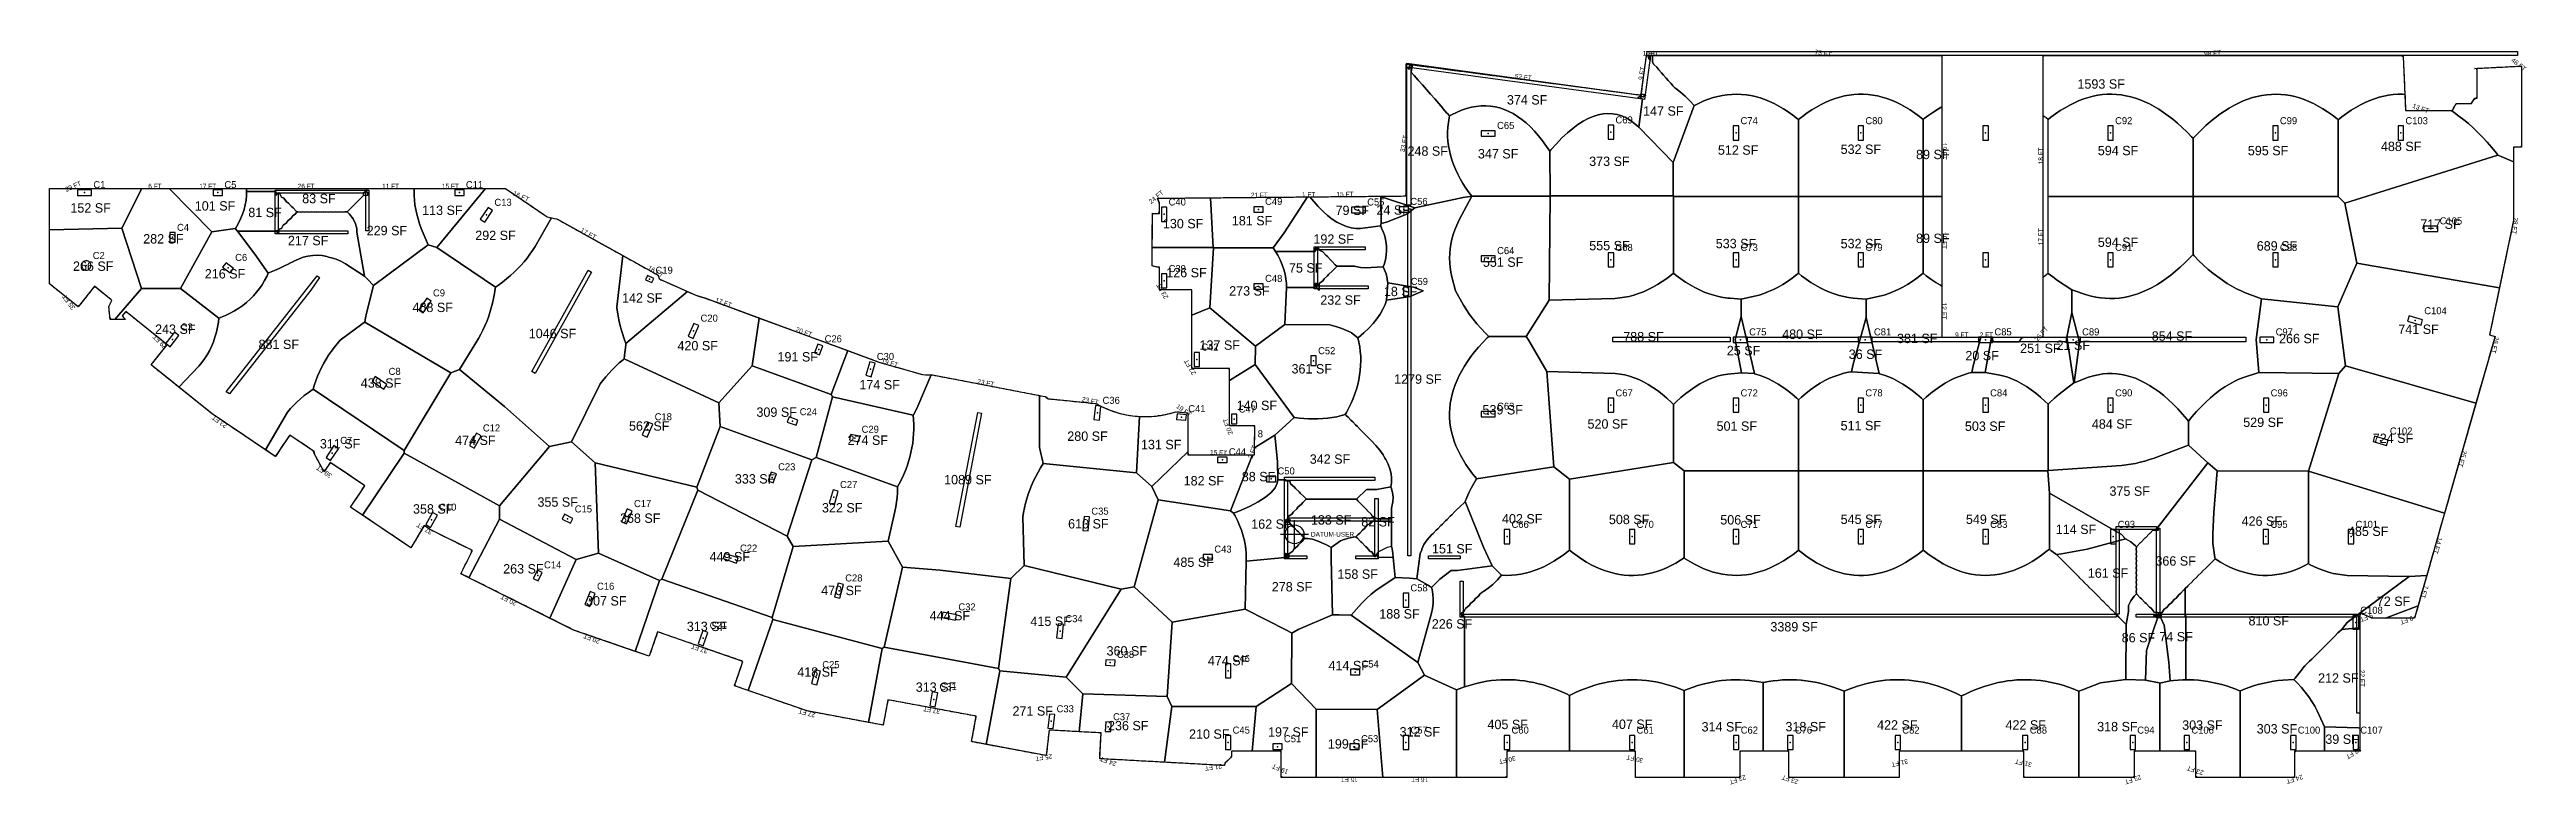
# Model space of a CAD drawing. Header units: metres. Extents: x 3272 to 9634, y 5311 to 56288.
# Drawn here: x 3292 to 9629, y 29857 to 31736 of the extents above; entities that cross this region are included whole.
import ezdxf
from ezdxf.enums import TextEntityAlignment as Align

# ---------------------------------------------------------------- set-up
doc = ezdxf.new("R2010")
doc.units = ezdxf.units.M
for name, color, linetype in [('BOUNDARY', 5, 'Continuous'), ('COL-LABEL', 2, 'Continuous'), ('COLS', 2, 'Continuous'), ('FLOOR NUMBER', 3, 'Continuous'), ('FLOOR_3_AREA_LABELS', 3, 'Continuous'), ('FLOOR_3_BOUNDARY', 5, 'Continuous'), ('FLOOR_3_COLUMNS', 7, 'Continuous'), ('FLOOR_3_DATUM', 4, 'Continuous'), ('FLOOR_3_FASCADE_COLUMNS', 30, 'Continuous'), ('FLOOR_3_FASCADE_WALLS', 4, 'Continuous'), ('FLOOR_3_LARGE_TRIBUTARY', 6, 'Continuous'), ('FLOOR_3_TRIBUTARY_COL_0', 2, 'Continuous'), ('FLOOR_3_TRIBUTARY_COL_1', 2, 'Continuous'), ('FLOOR_3_TRIBUTARY_COL_10', 2, 'Continuous'), ('FLOOR_3_TRIBUTARY_COL_100', 2, 'Continuous'), ('FLOOR_3_TRIBUTARY_COL_101', 2, 'Continuous'), ('FLOOR_3_TRIBUTARY_COL_102', 2, 'Continuous'), ('FLOOR_3_TRIBUTARY_COL_103', 2, 'Continuous'), ('FLOOR_3_TRIBUTARY_COL_104', 2, 'Continuous'), ('FLOOR_3_TRIBUTARY_COL_105', 2, 'Continuous'), ('FLOOR_3_TRIBUTARY_COL_106', 2, 'Continuous'), ('FLOOR_3_TRIBUTARY_COL_107', 2, 'Continuous'), ('FLOOR_3_TRIBUTARY_COL_11', 2, 'Continuous'), ('FLOOR_3_TRIBUTARY_COL_12', 2, 'Continuous'), ('FLOOR_3_TRIBUTARY_COL_13', 2, 'Continuous'), ('FLOOR_3_TRIBUTARY_COL_14', 2, 'Continuous'), ('FLOOR_3_TRIBUTARY_COL_15', 2, 'Continuous'), ('FLOOR_3_TRIBUTARY_COL_16', 2, 'Continuous'), ('FLOOR_3_TRIBUTARY_COL_17', 2, 'Continuous'), ('FLOOR_3_TRIBUTARY_COL_18', 2, 'Continuous'), ('FLOOR_3_TRIBUTARY_COL_19', 2, 'Continuous'), ('FLOOR_3_TRIBUTARY_COL_2', 2, 'Continuous'), ('FLOOR_3_TRIBUTARY_COL_20', 2, 'Continuous'), ('FLOOR_3_TRIBUTARY_COL_21', 2, 'Continuous'), ('FLOOR_3_TRIBUTARY_COL_22', 2, 'Continuous'), ('FLOOR_3_TRIBUTARY_COL_23', 2, 'Continuous'), ('FLOOR_3_TRIBUTARY_COL_24', 2, 'Continuous'), ('FLOOR_3_TRIBUTARY_COL_25', 2, 'Continuous'), ('FLOOR_3_TRIBUTARY_COL_26', 2, 'Continuous'), ('FLOOR_3_TRIBUTARY_COL_27', 2, 'Continuous'), ('FLOOR_3_TRIBUTARY_COL_28', 2, 'Continuous'), ('FLOOR_3_TRIBUTARY_COL_29', 2, 'Continuous'), ('FLOOR_3_TRIBUTARY_COL_3', 2, 'Continuous'), ('FLOOR_3_TRIBUTARY_COL_30', 2, 'Continuous'), ('FLOOR_3_TRIBUTARY_COL_31', 2, 'Continuous'), ('FLOOR_3_TRIBUTARY_COL_32', 2, 'Continuous'), ('FLOOR_3_TRIBUTARY_COL_33', 2, 'Continuous'), ('FLOOR_3_TRIBUTARY_COL_34', 2, 'Continuous'), ('FLOOR_3_TRIBUTARY_COL_35', 2, 'Continuous'), ('FLOOR_3_TRIBUTARY_COL_36', 2, 'Continuous'), ('FLOOR_3_TRIBUTARY_COL_37', 2, 'Continuous'), ('FLOOR_3_TRIBUTARY_COL_38', 2, 'Continuous'), ('FLOOR_3_TRIBUTARY_COL_39', 2, 'Continuous'), ('FLOOR_3_TRIBUTARY_COL_4', 2, 'Continuous'), ('FLOOR_3_TRIBUTARY_COL_40', 2, 'Continuous'), ('FLOOR_3_TRIBUTARY_COL_41', 2, 'Continuous'), ('FLOOR_3_TRIBUTARY_COL_42', 2, 'Continuous'), ('FLOOR_3_TRIBUTARY_COL_43', 2, 'Continuous'), ('FLOOR_3_TRIBUTARY_COL_44', 2, 'Continuous'), ('FLOOR_3_TRIBUTARY_COL_45', 2, 'Continuous'), ('FLOOR_3_TRIBUTARY_COL_46', 2, 'Continuous'), ('FLOOR_3_TRIBUTARY_COL_47', 2, 'Continuous'), ('FLOOR_3_TRIBUTARY_COL_48', 2, 'Continuous'), ('FLOOR_3_TRIBUTARY_COL_49', 2, 'Continuous'), ('FLOOR_3_TRIBUTARY_COL_5', 2, 'Continuous'), ('FLOOR_3_TRIBUTARY_COL_50', 2, 'Continuous'), ('FLOOR_3_TRIBUTARY_COL_51', 2, 'Continuous'), ('FLOOR_3_TRIBUTARY_COL_52', 2, 'Continuous'), ('FLOOR_3_TRIBUTARY_COL_53', 2, 'Continuous'), ('FLOOR_3_TRIBUTARY_COL_54', 2, 'Continuous'), ('FLOOR_3_TRIBUTARY_COL_55', 2, 'Continuous'), ('FLOOR_3_TRIBUTARY_COL_56', 2, 'Continuous'), ('FLOOR_3_TRIBUTARY_COL_57', 2, 'Continuous'), ('FLOOR_3_TRIBUTARY_COL_58', 2, 'Continuous'), ('FLOOR_3_TRIBUTARY_COL_59', 2, 'Continuous'), ('FLOOR_3_TRIBUTARY_COL_6', 2, 'Continuous'), ('FLOOR_3_TRIBUTARY_COL_60', 2, 'Continuous'), ('FLOOR_3_TRIBUTARY_COL_61', 2, 'Continuous'), ('FLOOR_3_TRIBUTARY_COL_62', 2, 'Continuous'), ('FLOOR_3_TRIBUTARY_COL_63', 2, 'Continuous'), ('FLOOR_3_TRIBUTARY_COL_64', 2, 'Continuous'), ('FLOOR_3_TRIBUTARY_COL_65', 2, 'Continuous'), ('FLOOR_3_TRIBUTARY_COL_66', 2, 'Continuous'), ('FLOOR_3_TRIBUTARY_COL_67', 2, 'Continuous'), ('FLOOR_3_TRIBUTARY_COL_68', 2, 'Continuous'), ('FLOOR_3_TRIBUTARY_COL_69', 2, 'Continuous'), ('FLOOR_3_TRIBUTARY_COL_7', 2, 'Continuous'), ('FLOOR_3_TRIBUTARY_COL_70', 2, 'Continuous'), ('FLOOR_3_TRIBUTARY_COL_71', 2, 'Continuous'), ('FLOOR_3_TRIBUTARY_COL_72', 2, 'Continuous'), ('FLOOR_3_TRIBUTARY_COL_73', 2, 'Continuous'), ('FLOOR_3_TRIBUTARY_COL_74', 2, 'Continuous'), ('FLOOR_3_TRIBUTARY_COL_75', 2, 'Continuous'), ('FLOOR_3_TRIBUTARY_COL_76', 2, 'Continuous'), ('FLOOR_3_TRIBUTARY_COL_77', 2, 'Continuous'), ('FLOOR_3_TRIBUTARY_COL_78', 2, 'Continuous'), ('FLOOR_3_TRIBUTARY_COL_79', 2, 'Continuous'), ('FLOOR_3_TRIBUTARY_COL_8', 2, 'Continuous'), ('FLOOR_3_TRIBUTARY_COL_80', 2, 'Continuous'), ('FLOOR_3_TRIBUTARY_COL_81', 2, 'Continuous'), ('FLOOR_3_TRIBUTARY_COL_82', 2, 'Continuous'), ('FLOOR_3_TRIBUTARY_COL_83', 2, 'Continuous'), ('FLOOR_3_TRIBUTARY_COL_84', 2, 'Continuous'), ('FLOOR_3_TRIBUTARY_COL_85', 2, 'Continuous'), ('FLOOR_3_TRIBUTARY_COL_86', 2, 'Continuous'), ('FLOOR_3_TRIBUTARY_COL_87', 2, 'Continuous'), ('FLOOR_3_TRIBUTARY_COL_88', 2, 'Continuous'), ('FLOOR_3_TRIBUTARY_COL_89', 2, 'Continuous'), ('FLOOR_3_TRIBUTARY_COL_9', 2, 'Continuous'), ('FLOOR_3_TRIBUTARY_COL_90', 2, 'Continuous'), ('FLOOR_3_TRIBUTARY_COL_91', 2, 'Continuous'), ('FLOOR_3_TRIBUTARY_COL_92', 2, 'Continuous'), ('FLOOR_3_TRIBUTARY_COL_93', 2, 'Continuous'), ('FLOOR_3_TRIBUTARY_COL_94', 2, 'Continuous'), ('FLOOR_3_TRIBUTARY_COL_95', 2, 'Continuous'), ('FLOOR_3_TRIBUTARY_COL_96', 2, 'Continuous'), ('FLOOR_3_TRIBUTARY_COL_97', 2, 'Continuous'), ('FLOOR_3_TRIBUTARY_COL_98', 2, 'Continuous'), ('FLOOR_3_TRIBUTARY_COL_99', 2, 'Continuous'), ('FLOOR_3_WALL_TRIBUTARY_63', 1, 'Continuous'), ('FLOOR_3_WALL_TRIBUTARY_64', 1, 'Continuous'), ('FLOOR_3_WALL_TRIBUTARY_65', 1, 'Continuous'), ('FLOOR_3_WALL_TRIBUTARY_66', 1, 'Continuous'), ('FLOOR_3_WALL_TRIBUTARY_67', 1, 'Continuous'), ('FLOOR_3_WALL_TRIBUTARY_68', 1, 'Continuous'), ('FLOOR_3_WALL_TRIBUTARY_69', 1, 'Continuous'), ('FLOOR_3_WALL_TRIBUTARY_70', 1, 'Continuous'), ('FLOOR_3_WALL_TRIBUTARY_71', 1, 'Continuous'), ('FLOOR_3_WALL_TRIBUTARY_72', 1, 'Continuous'), ('FLOOR_3_WALL_TRIBUTARY_73', 1, 'Continuous'), ('FLOOR_3_WALL_TRIBUTARY_74', 1, 'Continuous'), ('FLOOR_3_WALL_TRIBUTARY_75', 1, 'Continuous'), ('FLOOR_3_WALL_TRIBUTARY_76', 1, 'Continuous'), ('FLOOR_3_WALL_TRIBUTARY_77', 1, 'Continuous'), ('FLOOR_3_WALL_TRIBUTARY_78', 1, 'Continuous'), ('FLOOR_3_WALL_TRIBUTARY_79', 1, 'Continuous'), ('FLOOR_3_WALL_TRIBUTARY_80', 1, 'Continuous'), ('FLOOR_3_WALL_TRIBUTARY_81', 1, 'Continuous'), ('FLOOR_3_WALL_TRIBUTARY_82', 1, 'Continuous'), ('FLOOR_3_WALL_TRIBUTARY_83', 1, 'Continuous'), ('FLOOR_3_WALL_TRIBUTARY_84', 1, 'Continuous'), ('FLOOR_3_WALL_TRIBUTARY_85', 1, 'Continuous'), ('FLOOR_3_WALL_TRIBUTARY_86', 1, 'Continuous'), ('FLOOR_3_WALL_TRIBUTARY_87', 1, 'Continuous'), ('FLOOR_3_WALL_TRIBUTARY_88', 1, 'Continuous'), ('FLOOR_3_WALL_TRIBUTARY_89', 1, 'Continuous'), ('FLOOR_3_WALL_TRIBUTARY_90', 1, 'Continuous'), ('FLOOR_3_WALL_TRIBUTARY_91', 1, 'Continuous'), ('FLOOR_3_WALL_TRIBUTARY_92', 1, 'Continuous'), ('FLOOR_3_WALL_TRIBUTARY_93', 1, 'Continuous'), ('FLOOR_3_WALL_TRIBUTARY_94', 1, 'Continuous'), ('FLOOR_3_WALL_TRIBUTARY_95', 1, 'Continuous'), ('FLOOR_3_WALL_TRIBUTARY_96', 1, 'Continuous'), ('FLOOR_3_WALL_TRIBUTARY_97', 1, 'Continuous'), ('FLOOR_3_WALL_TRIBUTARY_98', 1, 'Continuous'), ('WALL', 4, 'Continuous')]:
    doc.layers.add(name, color=color, linetype=linetype)

msp = doc.modelspace()

# ---------------------------------------------------------------- texts
at = {"layer": 'COL-LABEL'}
for s, p in [('C69', (7298.7, 31547.4)), ('C74', (7618.7, 31545.5)), ('C80', (7938, 31545.5)), ('C92', (8576.9, 31545.5)), ('C99', (8998.6, 31545.5)), ('C103', (9319.7, 31545.5)), ('C65', (6995.8, 31533.3)), ('C1', (3404.4, 31382)), ('C5', (3739.7, 31382)), ('C11', (4357.5, 31382)), ('C13', (4430.5, 31336.8)), ('C40', (6155.4, 31337.6)), ('C49', (6402.2, 31339.1)), ('C55', (6663.4, 31337.6)), ('C56', (6773.8, 31339.1)), ('C105', (9407.4, 31289.4)), ('C4', (3618.4, 31272.7)), ('C2', (3402.8, 31200.8)), ('C6', (3767.2, 31195.8)), ('C19', (4842.7, 31163.1)), ('C39', (6155.4, 31167.3)), ('C64', (6995.8, 31213.3)), ('C68', (7298.7, 31221.4)), ('C73', (7618.7, 31221.4)), ('C79', (7938, 31221.4)), ('C91', (8576.9, 31221.4)), ('C98', (8998.6, 31221.4)), ('C9', (4273.3, 31105.1)), ('C48', (6402.2, 31142.2)), ('C59', (6774.8, 31134.5)), ('C20', (4957.9, 31040.6)), ('C104', (9368, 31059.6)), ('C3', (3627.9, 31018)), ('C26', (5275.3, 30987.8)), ('C75', (7640.7, 31005.4)), ('C81', (7960, 31005.4)), ('C85', (8268.2, 31005.4)), ('C89', (8492.6, 31005.4)), ('C97', (8987.7, 31005.4)), ('C30', (5408.8, 30942.7)), ('C42', (6239.1, 30966.6)), ('C52', (6537.8, 30957.3)), ('C8', (4159.8, 30904.5)), ('C67', (7298.7, 30849.4)), ('C72', (7618.7, 30849.4)), ('C78', (7938, 30849.4)), ('C84', (8257.2, 30849.4)), ('C90', (8576.9, 30849.4)), ('C96', (8974.9, 30849.4)), ('C18', (4840.5, 30788.4)), ('C24', (5211.6, 30801.3)), ('C36', (5986.4, 30830.4)), ('C41', (6205.7, 30809.2)), ('C47', (6334.6, 30808.1)), ('C63', (6995.8, 30815.3)), ('C7', (4036, 30728)), ('C12', (4401, 30759.8)), ('C29', (5370, 30756.4)), ('C102', (9280.1, 30752)), ('C23', (5156.4, 30660.5)), ('C44', (6309.4, 30698.9)), ('C27', (5314.8, 30615.2)), ('C50', (6434, 30649.9)), ('C10', (4289.1, 30557.3)), ('C15', (4636, 30552.7)), ('C17', (4787.6, 30566.4)), ('C35', (5957.7, 30547)), ('C66', (7032.7, 30513.3)), ('C70', (7352.7, 30513.3)), ('C71', (7618.7, 30513.3)), ('C77', (7938, 30513.3)), ('C83', (8257.2, 30513.3)), ('C93', (8583.8, 30513.3)), ('C95', (8974.1, 30513.3)), ('C101', (9192.1, 30513.3)), ('C14', (4557.4, 30409.7)), ('C22', (5058.8, 30452.6)), ('C43', (6272.4, 30450)), ('C16', (4693, 30355.1)), ('C28', (5328, 30376.2)), ('C58', (6774.1, 30350.8)), ('C32', (5617.6, 30302.2)), ('C108', (9204.2, 30293.6)), ('C21', (4981.2, 30255)), ('C34', (5891.2, 30272.1)), ('C25', (5269.4, 30154.6)), ('C38', (6023, 30180.7)), ('C46', (6319.2, 30170.4)), ('C54', (6649, 30156.2)), ('C31', (5569.1, 30098.3)), ('C33', (5868.8, 30041.7)), ('C37', (6013.2, 30021.4)), ('C45', (6319.2, 29987.2)), ('C51', (6450.5, 29965.2)), ('C53', (6647.7, 29965.2)), ('C57', (6774.1, 29987.2)), ('C60', (7032.7, 29987.2)), ('C61', (7352.7, 29987.2)), ('C62', (7619.1, 29987.2)), ('C76', (7757.5, 29987.2)), ('C82', (8032.5, 29987.2)), ('C88', (8358.6, 29987.2)), ('C94', (8633.6, 29987.2)), ('C106', (8772.1, 29987.2)), ('C100', (9044.3, 29987.2)), ('C107', (9204.2, 29987.2))]:
    msp.add_text(s, height=18, dxfattribs=at).set_placement(p)
at = {"layer": 'FLOOR NUMBER'}
msp.add_text('8', height=18, dxfattribs=at).set_placement((6383.4, 30744.8))
at = {"layer": 'FLOOR_3_AREA_LABELS'}
for s, p in [('1593 SF', (8541.3, 31648.3)), ('374 SF', (7072.6, 31607.8)), ('147 SF', (7421.1, 31579.2)), ('488 SF', (9308.8, 31488.8)), ('248 SF', (6818.3, 31476.8)), ('347 SF', (6998.5, 31469.9)), ('373 SF', (7283.1, 31450.6)), ('512 SF', (7612.5, 31479.4)), ('532 SF', (7926.5, 31481.5)), ('89 SF', (8110.5, 31468.1)), ('594 SF', (8584.5, 31478.1)), ('595 SF', (8968.3, 31478)), ('152 SF', (3397.3, 31331.4)), ('101 SF', (3715.7, 31336.6)), ('81 SF', (3843.6, 31319.8)), ('83 SF', (3981.5, 31355.4)), ('113 SF', (4297.3, 31325.4)), ('181 SF', (6368.9, 31298.8)), ('79 SF', (6625.3, 31325.2)), ('24 SF', (6730, 31326.1)), ('282 SF', (3583.6, 31252.4)), ('217 SF', (3953.9, 31248)), ('229 SF', (4155.4, 31273.5)), ('292 SF', (4433.2, 31261.3)), ('130 SF', (6192.5, 31291.3)), ('192 SF', (6577.6, 31251.8)), ('555 SF', (7283.3, 31235)), ('533 SF', (7607, 31240.3)), ('532 SF', (7926.5, 31240.3)), ('89 SF', (8110.5, 31253.7)), ('594 SF', (8584.5, 31243.7)), ('689 SF', (8991.1, 31234.3)), ('717 SF', (9409.3, 31289.9)), ('266 SF', (3404, 31182.5)), ('75 SF', (6506.1, 31178)), ('551 SF', (7011.2, 31192.8)), ('216 SF', (3741.2, 31163)), ('126 SF', (6201.1, 31165.9)), ('273 SF', (6362.1, 31119.3)), ('18 SF', (6749, 31117.8)), ('468 SF', (4272.6, 31077.1)), ('142 SF', (4808.7, 31101.2)), ('232 SF', (6595.2, 31095.9)), ('243 SF', (3614, 31021.3)), ('881 SF', (3878.8, 30982.6)), ('1046 SF', (4579, 31010.3)), ('420 SF', (4950.5, 30979.1)), ('137 SF', (6286.2, 30980.7)), ('788 SF', (7370.3, 31002.1)), ('480 SF', (7776.9, 31008.5)), ('381 SF', (8070.7, 30997.7)), ('21 SF', (8469.9, 30980.3)), ('854 SF', (8722.5, 31003.8)), ('266 SF', (9048.1, 30997.5)), ('741 SF', (9353.3, 31021.2)), ('191 SF', (5206.5, 30950.7)), ('361 SF', (6521.6, 30920)), ('25 SF', (7626.4, 30966.6)), ('36 SF', (7938.3, 30957.3)), ('20 SF', (8236.7, 30953.7)), ('251 SF', (8385.7, 30972.5)), ('438 SF', (4140.3, 30883.7)), ('174 SF', (5416, 30879.3)), ('1279 SF', (6793.1, 30893.7)), ('309 SF', (5152.6, 30809.2)), ('140 SF', (6381.2, 30826.4)), ('539 SF', (7010.2, 30815.3)), ('311 SF', (4035.6, 30728.3)), ('474 SF', (4381.8, 30737.1)), ('562 SF', (4826.5, 30773.8)), ('274 SF', (5385.7, 30737.5)), ('280 SF', (5947.9, 30747.8)), ('131 SF', (6136.4, 30726.4)), ('520 SF', (7278.9, 30779)), ('501 SF', (7609.1, 30773.5)), ('511 SF', (7926.4, 30774.9)), ('503 SF', (8244.4, 30773.3)), ('484 SF', (8569.2, 30778.8)), ('529 SF', (8956.5, 30783.2)), ('724 SF', (9287.9, 30742.3)), ('342 SF', (6568.3, 30689.2)), ('333 SF', (5097.4, 30638.6)), ('1089 SF', (5641.7, 30636.6)), ('182 SF', (6245.6, 30633.8)), ('88 SF', (6385.4, 30644.4)), ('375 SF', (8614.3, 30607.3)), ('358 SF', (4273.9, 30561.7)), ('355 SF', (4592.4, 30579.3)), ('368 SF', (4803.5, 30538.1)), ('322 SF', (5320.2, 30564.7)), ('133 SF', (6571.2, 30533.7)), ('402 SF', (7060, 30536.5)), ('508 SF', (7333.6, 30534.8)), ('506 SF', (7618.5, 30533.9)), ('545 SF', (7926.5, 30535.3)), ('549 SF', (8247, 30535.3)), ('610 SF', (5950, 30523.7)), ('162 SF', (6418.5, 30523)), ('82 SF', (6691.1, 30528.9)), ('114 SF', (8476.9, 30509.5)), ('426 SF', (8952.3, 30530.6)), ('485 SF', (9224.4, 30504.6)), ('263 SF', (4504.6, 30408.6)), ('449 SF', (5032.7, 30439.7)), ('485 SF', (6219.4, 30425.5)), ('151 SF', (6880.9, 30459.9)), ('366 SF', (8731.8, 30428.7)), ('470 SF', (5318.2, 30353.2)), ('278 SF', (6471.1, 30362.7)), ('158 SF', (6639.1, 30395)), ('161 SF', (8558.9, 30397.7)), ('307 SF', (4716.7, 30326.7)), ('444 SF', (5595.8, 30288.9)), ('188 SF', (6746.1, 30293.4)), ('72 SF', (9289.4, 30325.6)), ('313 SF', (4974.5, 30261.4)), ('415 SF', (5853.6, 30274.6)), ('226 SF', (6880.5, 30267.7)), ('3389 SF', (7755.7, 30260.4)), ('86 SF', (8636.6, 30232.6)), ('74 SF', (8733, 30235.1)), ('810 SF', (8970.1, 30275.8)), ('360 SF', (6048.4, 30198.8)), ('474 SF', (6307.5, 30173.5)), ('414 SF', (6616.2, 30161.2)), ('418 SF', (5257.1, 30144.7)), ('313 SF', (5560.2, 30106.1)), ('212 SF', (9148, 30129.4)), ('271 SF', (5807.7, 30045.1)), ('236 SF', (6052.1, 30007.6)), ('210 SF', (6259.4, 29986.1)), ('197 SF', (6461.5, 29991.4)), ('312 SF', (6798.1, 29991.8)), ('405 SF', (7022.9, 30010.6)), ('407 SF', (7341.3, 30011.2)), ('314 SF', (7570.7, 30004.6)), ('318 SF', (7785.3, 30005)), ('422 SF', (8019.8, 30009.4)), ('422 SF', (8348.3, 30009.4)), ('318 SF', (8582.8, 30005.1)), ('303 SF', (8800.4, 30009)), ('303 SF', (8991, 29999.4)), ('39 SF', (9157.6, 29972.9)), ('199 SF', (6614.6, 29960.9))]:
    msp.add_text(s, height=24, dxfattribs=at).set_placement(p, align=Align.MIDDLE_CENTER)
at = {"layer": 'FLOOR_3_DATUM'}
msp.add_text('DATUM·USER', height=12, dxfattribs=at).set_placement((6519.6, 30490.8))
at = {"layer": 'FLOOR_3_FASCADE_COLUMNS'}
for s, rotation, p in [('13 FT', -19.83835, (9358.9, 31586.2)), ('19 FT', -90, (8139.7, 31476.1)), ('18 FT', 90, (8386.9, 31464.6)), ('29 FT', 24.888, (3352.6, 31386.6)), ('16 FT', -23.94627, (4498.7, 31361.2)), ('24 FT', 39.76308, (6123.5, 31359.4)), ('21 FT', 0.52508, (6387.6, 31364.5)), ('15 FT', 0.52508, (6606.6, 31366.5)), ('28 FT', -96.43333, (9599.8, 31285.9)), ('19 FT', -90, (8139.7, 31248.1)), ('17 FT', 90, (8386.9, 31257.6)), ('16 FT', -29.15585, (4843.6, 31169.5)), ('23 FT', 119.92255, (6139.4, 31118.7)), ('35 FT', 125.95274, (3341.3, 31090.3)), ('17 FT', -20.30585, (5016.8, 31089.8)), ('29 FT', 133.82577, (3574.6, 30988.9)), ('20 FT', -20.18533, (5222.4, 31014.2)), ('26 FT', -101.48233, (9549, 30980.8)), ('19 FT', -16.06848, (5442.1, 30935.3)), ('22 FT', 120.45499, (6210.1, 30924.2)), ('23 FT', -11.79606, (5954.9, 30838.6)), ('19 FT', -35.70799, (6194.5, 30813.6)), ('20 FT', 110.27986, (6307, 30772.3)), ('15 FT', -3.46409, (6283, 30705.8)), ('2 FT', 69.46706, (6369.8, 30707.6)), ('25 FT', -105.95722, (9465.9, 30690.2)), ('39 FT', 146.05537, (3994.5, 30656.8)), ('37 FT', 149.54531, (4251.6, 30511.2)), ('14 FT', -105.95722, (9402.4, 30468.1)), ('7 FT', -105.95722, (9368.6, 30349.8)), ('20 FT', 153.47498, (4466.8, 30328.3)), ('9 FT', -158.48936, (9220.2, 30283.9)), ('20 FT', 158.81369, (4679.3, 30229.7)), ('37 FT', 160.89502, (4955.1, 30204)), ('27 FT', 165.18345, (5229.9, 30039.3)), ('37 FT', 169.42208, (5549.2, 30046.8)), ('25 FT', -172.28633, (5836, 29926.3)), ('24 FT', 160.28548, (6000.7, 29916.1)), ('30 FT', -167.03345, (7021.9, 29919.8)), ('30 FT', 167.03345, (7348.3, 29922.4)), ('31 FT', -167.52795, (8025.8, 29911.9)), ('31 FT', 167.28543, (8342.3, 29911.7)), ('13 FT', -148.52856, (9187.5, 29937.4)), ('21 FT', -172.74224, (6270.1, 29901)), ('19 FT', 157.24313, (6440.9, 29896.5)), ('15 FT', 180, (6617.7, 29869.1)), ('16 FT', 180, (6797.7, 29869.1)), ('23 FT', -161.60668, (7611.2, 29869.4)), ('23 FT', 161.60668, (7745.3, 29869.4)), ('23 FT', -162.10148, (8622.7, 29869.4)), ('23 FT', 161.60668, (8781.8, 29892.9)), ('24 FT', -162.57116, (9036.3, 29870.5))]:
    msp.add_text(s, height=12, rotation=rotation, dxfattribs=at).set_placement(p, align=Align.MIDDLE_CENTER)
for s, p in [('6 FT', (3561.9, 31387.1)), ('17 FT', (3696.9, 31387.1)), ('15 FT', (4317.9, 31387.1)), ('2 FT', (8247.7, 31006.9))]:
    msp.add_text(s, height=12, dxfattribs=at).set_placement(p, align=Align.MIDDLE_CENTER)
at = {"layer": 'FLOOR_3_FASCADE_WALLS'}
for s, rotation, p in [('9 FT', 79.68282, (7365.8, 31675.4)), ('73 FT', -10.04, (7830.1, 31726.9)), ('98 FT', 3.2555, (8826.4, 31727)), ('46 FT', -38.53523, (9609.6, 31698.3)), ('52 FT', -6.4433, (7063, 31666)), ('33 FT', 78.62486, (6757.4, 31495.8)), ('1 FT', 0.52508, (6513.6, 31365.7)), ('17 FT', -27.89703, (4670.8, 31265.5)), ('12 FT', -90, (8139.7, 31067.5)), ('26 FT', 49.27514, (8388.2, 31009)), ('23 FT', -10.87558, (5687.7, 30884.3)), ('23 FT', 144.13246, (3727.4, 30784.6)), ('9 FT', -159.73736, (9323.1, 30277.2)), ('22 FT', -90, (9209.3, 30128.4))]:
    msp.add_text(s, height=12, rotation=rotation, dxfattribs=at).set_placement(p, align=Align.MIDDLE_CENTER)
for s, p in [('1 FT', (7385.5, 31727)), ('1 FT', (7391.5, 31727)), ('26 FT', (3948.9, 31387.1)), ('11 FT', (4164.9, 31387.1)), ('9 FT', (8184.7, 31006.9))]:
    msp.add_text(s, height=12, dxfattribs=at).set_placement(p, align=Align.MIDDLE_CENTER)

# ---------------------------------------------------------------- linework, layer by layer
at = {"layer": 'BOUNDARY'}
msp.add_lwpolyline([(8133.7, 31000.9), (8263.7, 31000.9), (8263.7, 30988.9), (8331.5, 30988.9), (8340.3, 31000.9), (8392.9, 31000.9), (8392.9, 31721), (9311.8, 31721), (9314, 31718.5), (9320.3, 31580.7), (9440.1, 31580.3), (9449.4, 31598.3), (9488.4, 31598.4), (9497.1, 31612), (9503.1, 31612), (9503.1, 31684.2), (9502.8, 31687), (9496.9, 31688.1), (9617.7, 31694.2), (9616.8, 31693.1), (9616.8, 31486.8), (9596.6, 31486.8), (9596.6, 31299.7), (9534.9, 31006.9), (9549, 31002.8), (9343.1, 30282.8), (9234.2, 30282.8), (9209.3, 30293.1), (9203.3, 30293.1), (9203.3, 29942.5), (9036.2, 29942.5), (9036.2, 29875.1), (8783.6, 29875.1), (8783.6, 29942.5), (8625.5, 29942.5), (8625.5, 29875.1), (8343.7, 29875.1), (8343.7, 29942.5), (8024.5, 29942.5), (8024.5, 29875.1), (7742.6, 29875.1), (7742.6, 29942.5), (7616.6, 29942.5), (7616.6, 29875.1), (7349.6, 29875.1), (7349.6, 29942.5), (7020.5, 29942.5), (7020.5, 29875.1), (6443.2, 29875.1), (6443.2, 29942.5), (6316.7, 29942.5), (6316.7, 29928.1), (6299, 29911.3), (6298.7, 29905.4), (5979.1, 29923), (5982.7, 29988.9), (5849.6, 29996.2), (5842.4, 29930.9), (5651.2, 29966.6), (5663.3, 30031.6), (5437.2, 30073.7), (5425.1, 30008.8), (5230.5, 30045.1), (5044.8, 30109.5), (5066.4, 30171.8), (4848.1, 30247.4), (4826.5, 30185.1), (4633, 30252.1), (4344.6, 30396), (4374.1, 30455.1), (4264.8, 30509.6), (4250.8, 30519.1), (4216.9, 30462.3), (4062.4, 30566.3), (4099.3, 30621.1), (4010.6, 30680.7), (3994.5, 30656.8), (3968.5, 30705.3), (3970.2, 30707.9), (3906.8, 30750.6), (3869.9, 30695.9), (3708.6, 30804.5), (3552.2, 30929.9), (3593, 30981.7), (3487.1, 31066.7), (3478.1, 31055.3), (3486.4, 31046.3), (3447.4, 31046.3), (3443.8, 31079), (3451.9, 31094.7), (3449.8, 31096.6), (3407.1, 31130.9), (3365.6, 31078.2), (3292.3, 31137), (3292.3, 31381.1), (4458.8, 31381.1), (4565.6, 31308.6), (4592, 31302.4), (4849.1, 31159.6), (4852.2, 31149.7), (4945.4, 31108.3), (4968.8, 31101.1), (5416.6, 30936.4), (5525.6, 30905.2), (5551.7, 30904.3), (5843, 30848.3), (5844.4, 30843.8), (5969.7, 30831.1, 0.213629), (6174.1, 30810.4), (6204.8, 30807.3), (6204.8, 30699.8), (6375.4, 30699.8), (6375.7, 30774.2), (6310.8, 30774.2), (6310.8, 30920.7), (6215.2, 30920.7), (6215.2, 31121.7), (6131.8, 31121.7), (6131.8, 31180), (6125.8, 31180), (6113.3, 31183.1), (6113.9, 31317.6), (6125.8, 31317), (6131.8, 31317), (6131.8, 31344.1), (6126.7, 31356.1), (6761.7, 31361.9), (6763.3, 31363.6), (6763.3, 31699.6), (7364.4, 31620), (7378.1, 31721), (8133.7, 31721)], format="xyb", close=True, dxfattribs=at)
at = {"layer": 'COLS'}
for points in [[(6991.3, 31514.8), (6991.3, 31528.8), (6955.3, 31528.8), (6955.3, 31514.8)], [(7280.2, 31506.9), (7294.2, 31506.9), (7294.2, 31542.9), (7280.2, 31542.9)], [(7600.2, 31505), (7614.2, 31505), (7614.2, 31541), (7600.2, 31541)], [(7919.5, 31505), (7933.5, 31505), (7933.5, 31541), (7919.5, 31541)], [(8238.7, 31505), (8252.7, 31505), (8252.7, 31541), (8238.7, 31541)], [(8558.4, 31505), (8572.4, 31505), (8572.4, 31541), (8558.4, 31541)], [(8980.1, 31505), (8994.1, 31505), (8994.1, 31541), (8980.1, 31541)], [(9301.2, 31505), (9315.2, 31505), (9315.2, 31541), (9301.2, 31541)], [(3363.9, 31377.5), (3363.9, 31363.5), (3399.9, 31363.5), (3399.9, 31377.5)], [(3735.2, 31363.5), (3735.2, 31377.5), (3711.2, 31377.5), (3711.2, 31363.5)], [(4353, 31363.5), (4353, 31377.5), (4329, 31377.5), (4329, 31363.5)], [(4394.2, 31302.5), (4405.8, 31294.6), (4426, 31324.4), (4414.4, 31332.3)], [(6150.9, 31333.1), (6136.9, 31333.1), (6136.9, 31297.1), (6150.9, 31297.1)], [(6397.7, 31320.6), (6397.7, 31334.6), (6373.7, 31334.6), (6373.7, 31320.6)], [(6658.9, 31319.1), (6658.9, 31333.1), (6622.9, 31333.1), (6622.9, 31319.1)], [(6769.3, 31320.6), (6769.3, 31334.6), (6745.3, 31334.6), (6745.3, 31320.6)], [(3599.9, 31244.2), (3613.9, 31244.2), (3613.9, 31268.2), (3599.9, 31268.2)], [(9402.9, 31270.9), (9402.9, 31284.9), (9366.9, 31284.9), (9366.9, 31270.9)], [(3398.3, 31184.3), (3398.1, 31186.6), (3397.4, 31188.9), (3396.3, 31190.9), (3394.8, 31192.8), (3393, 31194.2), (3390.9, 31195.4), (3388.7, 31196), (3386.3, 31196.3), (3384, 31196), (3381.7, 31195.4), (3379.7, 31194.2), (3377.8, 31192.8), (3376.4, 31190.9), (3375.2, 31188.9), (3374.6, 31186.6), (3374.3, 31184.3), (3374.6, 31181.9), (3375.2, 31179.7), (3376.4, 31177.6), (3377.8, 31175.8), (3379.7, 31174.3), (3381.7, 31173.2), (3384, 31172.5), (3386.3, 31172.3), (3388.7, 31172.5), (3390.9, 31173.2), (3393, 31174.3), (3394.8, 31175.8), (3396.3, 31177.6), (3397.4, 31179.7), (3398.1, 31181.9)], [(3754, 31165.4), (3762.7, 31176.4), (3743.8, 31191.3), (3735.2, 31180.3)], [(6991.3, 31194.8), (6991.3, 31208.8), (6955.3, 31208.8), (6955.3, 31194.8)], [(7280.2, 31180.9), (7294.2, 31180.9), (7294.2, 31216.9), (7280.2, 31216.9)], [(7600.2, 31180.9), (7614.2, 31180.9), (7614.2, 31216.9), (7600.2, 31216.9)], [(7919.5, 31180.9), (7933.5, 31180.9), (7933.5, 31216.9), (7919.5, 31216.9)], [(8238.7, 31180.9), (8252.7, 31180.9), (8252.7, 31216.9), (8238.7, 31216.9)], [(8558.4, 31180.9), (8572.4, 31180.9), (8572.4, 31216.9), (8558.4, 31216.9)], [(8980.1, 31180.9), (8994.1, 31180.9), (8994.1, 31216.9), (8980.1, 31216.9)], [(4821.8, 31158.6), (4816.9, 31147.6), (4833.4, 31140.3), (4838.2, 31151.3)], [(6150.9, 31162.8), (6136.9, 31162.8), (6136.9, 31126.8), (6150.9, 31126.8)], [(6397.7, 31123.7), (6397.7, 31137.7), (6373.7, 31137.7), (6373.7, 31123.7)], [(6770.3, 31130), (6756.3, 31130), (6756.3, 31106), (6770.3, 31106)], [(4237, 31070.8), (4248.6, 31063), (4268.8, 31092.8), (4257.2, 31100.6)], [(9359.7, 31031.8), (9363.5, 31045.2), (9328.9, 31055.1), (9325.1, 31041.7)], [(3590.2, 30985.2), (3601.2, 30976.6), (3623.4, 31004.9), (3612.4, 31013.5)], [(4926, 31003.2), (4938.7, 30997.5), (4953.4, 31030.4), (4940.6, 31036.1)], [(7636.2, 30986.9), (7636.2, 31000.9), (7600.2, 31000.9), (7600.2, 30986.9)], [(7955.5, 30986.9), (7955.5, 31000.9), (7919.5, 31000.9), (7919.5, 30986.9)], [(8263.7, 30986.9), (8263.7, 31000.9), (8227.7, 31000.9), (8227.7, 30986.9)], [(8488.1, 30986.9), (8488.1, 31000.9), (8452.1, 31000.9), (8452.1, 30986.9)], [(8983.2, 30986.9), (8983.2, 31000.9), (8947.2, 31000.9), (8947.2, 30986.9)], [(5270.8, 30978.5), (5257.7, 30983.3), (5249.5, 30960.7), (5262.6, 30955.9)], [(5380.9, 30903.6), (5394.3, 30899.8), (5404.3, 30934.4), (5390.8, 30938.2)], [(6234.6, 30962.1), (6220.6, 30962.1), (6220.6, 30926.1), (6234.6, 30926.1)], [(6533.3, 30952.8), (6519.3, 30952.8), (6519.3, 30928.8), (6533.3, 30928.8)], [(4147.5, 30868.3), (4155.3, 30879.9), (4125.5, 30900), (4117.6, 30888.4)], [(5964.4, 30790.1), (5978.3, 30788.7), (5981.9, 30824.5), (5968, 30825.9)], [(6199.8, 30788.3), (6201.2, 30802.3), (6177.3, 30804.7), (6175.9, 30790.8)], [(6316.1, 30779.6), (6330.1, 30779.6), (6330.1, 30803.6), (6316.1, 30803.6)], [(6991.3, 30796.8), (6991.3, 30810.8), (6955.3, 30810.8), (6955.3, 30796.8)], [(7280.2, 30808.9), (7294.2, 30808.9), (7294.2, 30844.9), (7280.2, 30844.9)], [(7600.2, 30808.9), (7614.2, 30808.9), (7614.2, 30844.9), (7600.2, 30844.9)], [(7919.5, 30808.9), (7933.5, 30808.9), (7933.5, 30844.9), (7919.5, 30844.9)], [(8238.7, 30808.9), (8252.7, 30808.9), (8252.7, 30844.9), (8238.7, 30844.9)], [(8558.4, 30808.9), (8572.4, 30808.9), (8572.4, 30844.9), (8558.4, 30844.9)], [(8956.4, 30808.9), (8970.4, 30808.9), (8970.4, 30844.9), (8956.4, 30844.9)], [(4366.5, 30724.1), (4378.7, 30717.1), (4396.5, 30748.4), (4384.4, 30755.3)], [(4808.6, 30751), (4821.4, 30745.3), (4836, 30778.2), (4823.2, 30783.9)], [(5184.6, 30796.8), (5179.8, 30783.7), (5202.4, 30775.5), (5207.1, 30788.6)], [(5362.9, 30733.6), (5365.5, 30747.4), (5341.9, 30751.9), (5339.3, 30738.1)], [(9271.7, 30724.1), (9275.6, 30737.6), (9241, 30747.5), (9237.1, 30734)], [(3999.8, 30693.6), (4011.4, 30685.8), (4031.5, 30715.6), (4019.9, 30723.5)], [(6304.9, 30680.4), (6304.9, 30694.4), (6280.9, 30694.4), (6280.9, 30680.4)], [(5151.9, 30651.2), (5138.7, 30656), (5130.5, 30633.5), (5143.7, 30628.7)], [(5286.9, 30576.1), (5300.4, 30572.2), (5310.3, 30606.8), (5296.9, 30610.7)], [(6429.5, 30631.4), (6429.5, 30645.4), (6405.5, 30645.4), (6405.5, 30631.4)], [(4254.6, 30521.5), (4266.8, 30514.6), (4284.6, 30545.8), (4272.4, 30552.8)], [(4625.2, 30525), (4631.5, 30537.5), (4610, 30548.2), (4603.7, 30535.7)], [(4756, 30528.8), (4768.8, 30523.3), (4783.1, 30556.3), (4770.3, 30561.9)], [(5935.7, 30506.7), (5949.6, 30505.3), (5953.2, 30541.1), (5939.3, 30542.5)], [(7028.2, 30508.8), (7014.2, 30508.8), (7014.2, 30472.8), (7028.2, 30472.8)], [(7348.2, 30508.8), (7334.2, 30508.8), (7334.2, 30472.8), (7348.2, 30472.8)], [(7600.2, 30472.8), (7614.2, 30472.8), (7614.2, 30508.8), (7600.2, 30508.8)], [(7919.5, 30472.8), (7933.5, 30472.8), (7933.5, 30508.8), (7919.5, 30508.8)], [(8238.7, 30472.8), (8252.7, 30472.8), (8252.7, 30508.8), (8238.7, 30508.8)], [(8565.3, 30472.8), (8579.3, 30472.8), (8579.3, 30508.8), (8565.3, 30508.8)], [(8955.6, 30472.8), (8969.6, 30472.8), (8969.6, 30508.8), (8955.6, 30508.8)], [(9173.6, 30472.8), (9187.6, 30472.8), (9187.6, 30508.8), (9173.6, 30508.8)], [(5049.7, 30423.1), (5054.3, 30436.3), (5020.3, 30448.1), (5015.7, 30434.9)], [(6267.9, 30431.5), (6267.9, 30445.5), (6243.9, 30445.5), (6243.9, 30431.5)], [(4552.9, 30398.9), (4540.4, 30405.2), (4529.7, 30383.7), (4542.2, 30377.5)], [(5300.8, 30336.9), (5314.3, 30333.3), (5323.5, 30368.1), (5310, 30371.7)], [(4661.4, 30317.6), (4674.2, 30312), (4688.5, 30345.1), (4675.6, 30350.6)], [(5610.5, 30277.3), (5613.1, 30291.1), (5577.7, 30297.7), (5575.1, 30283.9)], [(6755.6, 30310.3), (6769.6, 30310.3), (6769.6, 30346.3), (6755.6, 30346.3)], [(4951.7, 30216.5), (4964.9, 30211.9), (4976.7, 30245.9), (4963.5, 30250.5)], [(5868.8, 30231.8), (5882.7, 30230.3), (5886.7, 30266.1), (5872.8, 30267.6)], [(9199.7, 30289.1), (9199.7, 30253.1), (9185.7, 30253.1), (9185.7, 30289.1)], [(6017.7, 30160.9), (6018.5, 30174.9), (5994.5, 30176.2), (5993.7, 30162.2)], [(6300.7, 30129.9), (6314.7, 30129.9), (6314.7, 30165.9), (6300.7, 30165.9)], [(5242.1, 30115.3), (5255.6, 30111.8), (5264.9, 30146.6), (5251.3, 30150.1)], [(6644.5, 30137.7), (6644.5, 30151.7), (6620.5, 30151.7), (6620.5, 30137.7)], [(5544.2, 30058.4), (5558, 30055.8), (5564.6, 30091.2), (5550.8, 30093.8)], [(5846.4, 30001.4), (5860.3, 29999.9), (5864.3, 30035.7), (5850.4, 30037.2)], [(6008.7, 30016.1), (5994.7, 30016.9), (5993.4, 29993), (6007.4, 29992.2)], [(6300.7, 29946.7), (6314.7, 29946.7), (6314.7, 29982.7), (6300.7, 29982.7)], [(6755.6, 29946.7), (6769.6, 29946.7), (6769.6, 29982.7), (6755.6, 29982.7)], [(7014.2, 29946.7), (7028.2, 29946.7), (7028.2, 29982.7), (7014.2, 29982.7)], [(7334.2, 29946.7), (7348.2, 29946.7), (7348.2, 29982.7), (7334.2, 29982.7)], [(7600.6, 29946.7), (7614.6, 29946.7), (7614.6, 29982.7), (7600.6, 29982.7)], [(7739, 29946.7), (7753, 29946.7), (7753, 29982.7), (7739, 29982.7)], [(8014, 29946.7), (8028, 29946.7), (8028, 29982.7), (8014, 29982.7)], [(8340.1, 29946.7), (8354.1, 29946.7), (8354.1, 29982.7), (8340.1, 29982.7)], [(8615.1, 29946.7), (8629.1, 29946.7), (8629.1, 29982.7), (8615.1, 29982.7)], [(8753.6, 29946.7), (8767.6, 29946.7), (8767.6, 29982.7), (8753.6, 29982.7)], [(9025.8, 29946.7), (9039.8, 29946.7), (9039.8, 29982.7), (9025.8, 29982.7)], [(9185.7, 29946.7), (9199.7, 29946.7), (9199.7, 29982.7), (9185.7, 29982.7)], [(6446, 29946.7), (6446, 29960.7), (6422, 29960.7), (6422, 29946.7)], [(6643.2, 29946.7), (6643.2, 29960.7), (6619.2, 29960.7), (6619.2, 29946.7)]]:
    msp.add_lwpolyline(points, close=True, dxfattribs=at)
at = {"layer": 'FLOOR_3_BOUNDARY'}
msp.add_lwpolyline([(8133.7, 31000.9), (8263.7, 31000.9), (8263.7, 30988.9), (8331.5, 30988.9), (8340.3, 31000.9), (8392.9, 31000.9), (8392.9, 31721), (9311.8, 31721), (9314, 31718.5), (9320.3, 31580.7), (9440.1, 31580.3), (9449.4, 31598.3), (9488.4, 31598.4), (9497.1, 31612), (9503.1, 31612), (9503.1, 31684.2), (9502.8, 31687), (9496.9, 31688.1), (9617.7, 31694.2), (9616.8, 31693.1), (9616.8, 31486.8), (9596.6, 31486.8), (9596.6, 31299.7), (9534.9, 31006.9), (9549, 31002.8), (9343.1, 30282.8), (9234.2, 30282.8), (9209.3, 30293.1), (9203.3, 30293.1), (9203.3, 29942.5), (9036.2, 29942.5), (9036.2, 29875.1), (8783.6, 29875.1), (8783.6, 29942.5), (8625.5, 29942.5), (8625.5, 29875.1), (8343.7, 29875.1), (8343.7, 29942.5), (8024.5, 29942.5), (8024.5, 29875.1), (7742.6, 29875.1), (7742.6, 29942.5), (7616.6, 29942.5), (7616.6, 29875.1), (7349.6, 29875.1), (7349.6, 29942.5), (7020.5, 29942.5), (7020.5, 29875.1), (6443.2, 29875.1), (6443.2, 29942.5), (6316.7, 29942.5), (6316.7, 29928.1), (6299, 29911.3), (6298.7, 29905.4), (5979.1, 29923), (5982.7, 29988.9), (5849.6, 29996.2), (5842.4, 29930.9), (5651.2, 29966.6), (5663.3, 30031.6), (5437.2, 30073.7), (5425.1, 30008.8), (5230.5, 30045.1), (5044.8, 30109.5), (5066.4, 30171.8), (4848.1, 30247.4), (4826.5, 30185.1), (4633, 30252.1), (4344.6, 30396), (4374.1, 30455.1), (4264.8, 30509.6), (4250.8, 30519.1), (4216.9, 30462.3), (4062.4, 30566.3), (4099.3, 30621.1), (4010.6, 30680.7), (3994.5, 30656.8), (3968.5, 30705.3), (3970.2, 30707.9), (3906.8, 30750.6), (3869.9, 30695.9), (3708.6, 30804.5), (3552.2, 30929.9), (3593, 30981.7), (3487.1, 31066.7), (3478.1, 31055.3), (3486.4, 31046.3), (3447.4, 31046.3), (3443.8, 31079), (3451.9, 31094.7), (3449.8, 31096.6), (3407.1, 31130.9), (3365.6, 31078.2), (3292.3, 31137), (3292.3, 31381.1), (4458.8, 31381.1), (4565.6, 31308.6), (4592, 31302.4), (4849.1, 31159.6), (4852.2, 31149.7), (4945.4, 31108.3), (4968.8, 31101.1), (5416.6, 30936.4), (5525.6, 30905.2), (5551.7, 30904.3), (5843, 30848.3), (5844.4, 30843.8), (5969.7, 30831.1), (5981.3, 30824.8), (5993.3, 30819.2), (6005.5, 30814.1), (6018, 30809.7), (6030.7, 30806), (6043.6, 30803), (6056.6, 30800.6), (6069.7, 30798.9), (6082.9, 30797.9), (6096.1, 30797.7), (6109.3, 30798.1), (6122.5, 30799.2), (6135.6, 30800.9), (6148.6, 30803.4), (6161.4, 30806.6), (6174.1, 30810.4), (6204.8, 30807.3), (6204.8, 30699.8), (6375.4, 30699.8), (6375.7, 30774.2), (6310.8, 30774.2), (6310.8, 30920.7), (6215.2, 30920.7), (6215.2, 31121.7), (6131.8, 31121.7), (6131.8, 31180), (6125.8, 31180), (6113.3, 31183.1), (6113.9, 31317.6), (6125.8, 31317), (6131.8, 31317), (6131.8, 31344.1), (6126.7, 31356.1), (6761.7, 31361.9), (6763.3, 31363.6), (6763.3, 31699.6), (7364.4, 31620), (7378.1, 31721), (8133.7, 31721), (8133.7, 31000.9)], close=True, dxfattribs=at)
at = {"layer": 'FLOOR_3_COLUMNS'}
for p in [(6973.3, 31521.8), (7287.2, 31524.9), (7607.2, 31523), (7926.5, 31523), (8245.7, 31523), (8565.4, 31523), (8987.1, 31523), (9308.2, 31523), (3381.9, 31370.5), (3723.2, 31370.5), (4341, 31370.5), (4410.1, 31313.4), (6143.9, 31315.1), (6385.7, 31327.6), (6640.9, 31326.1), (6757.3, 31327.6), (3606.9, 31256.2), (9384.9, 31277.9), (3386.3, 31184.3), (6973.3, 31201.8), (7287.2, 31198.9), (7607.2, 31198.9), (7926.5, 31198.9), (8245.7, 31198.9), (8565.4, 31198.9), (8987.1, 31198.9), (3748.9, 31178.4), (4827.6, 31149.5), (6143.9, 31144.8), (6385.7, 31130.7), (6763.3, 31118), (4252.9, 31081.8), (3606.8, 30995), (4939.7, 31016.8), (7618.2, 30993.9), (7937.5, 30993.9), (8245.7, 30993.9), (8470.1, 30993.9), (8965.2, 30993.9), (9344.3, 31043.4), (5260.2, 30969.6), (6227.6, 30944.1), (6526.3, 30940.8), (4136.5, 30884.1), (5392.6, 30919), (5973.1, 30807.3), (6973.3, 30803.8), (7287.2, 30826.9), (7607.2, 30826.9), (7926.5, 30826.9), (8245.7, 30826.9), (8565.4, 30826.9), (8963.4, 30826.9), (4381.5, 30736.2), (4822.3, 30764.6), (5193.5, 30786.1), (5352.4, 30742.7), (6188.6, 30796.5), (6323.1, 30791.6), (9256.3, 30735.8), (4015.7, 30704.6), (6292.9, 30687.4), (5141.2, 30642.3), (6417.5, 30638.4), (5298.6, 30591.5), (4269.6, 30533.7), (4617.6, 30536.6), (4769.5, 30542.6), (5944.4, 30523.9), (7021.2, 30490.8), (7341.2, 30490.8), (7607.2, 30490.8), (7926.5, 30490.8), (8245.7, 30490.8), (8572.3, 30490.8), (8962.6, 30490.8), (9180.6, 30490.8), (5035, 30435.6), (6255.9, 30438.5), (4541.3, 30391.3), (4674.9, 30331.3), (5312.2, 30352.5), (6762.6, 30328.3), (4964.2, 30231.2), (5594.1, 30287.5), (5877.7, 30248.9), (9192.7, 30271.1), (6006.1, 30168.6), (5253.5, 30130.9), (6307.7, 30147.9), (6632.5, 30144.7), (5554.4, 30074.8), (5855.3, 30018.6), (6001, 30004.6), (6307.7, 29964.7), (6434, 29953.7), (6631.2, 29953.7), (6762.6, 29964.7), (7021.2, 29964.7), (7341.2, 29964.7), (7607.6, 29964.7), (7746, 29964.7), (8021, 29964.7), (8347.1, 29964.7), (8622.1, 29964.7), (8760.6, 29964.7), (9032.8, 29964.7), (9192.7, 29964.7)]:
    msp.add_point(p, dxfattribs=at)
at = {"layer": 'FLOOR_3_DATUM'}
for p, q in [((6441.6, 30496.8), (6513.6, 30496.8)), ((6477.6, 30460.8), (6477.6, 30532.8))]:
    msp.add_line(p, q, dxfattribs=at)
msp.add_circle((6477.6, 30496.8), 24, dxfattribs=at)
at = {"layer": 'FLOOR_3_FASCADE_COLUMNS'}
for points in [[(8133.7, 31590.1), (8133.7, 31584.1), (8133.7, 31578.1), (8133.7, 31572.1), (8133.7, 31566.1), (8133.7, 31560.1), (8133.7, 31554.1), (8133.7, 31548.1), (8133.7, 31542.1), (8133.7, 31536.1), (8133.7, 31530.1), (8133.7, 31524.1), (8133.7, 31518.1), (8133.7, 31512.1), (8133.7, 31506.1), (8133.7, 31500.1), (8133.7, 31494.1), (8133.7, 31488.1), (8133.7, 31482.1), (8133.7, 31476.1), (8133.7, 31470.1), (8133.7, 31464.1), (8133.7, 31458.1), (8133.7, 31452.1), (8133.7, 31446.1), (8133.7, 31440.1), (8133.7, 31434.1), (8133.7, 31428.1), (8133.7, 31422.1), (8133.7, 31416.1), (8133.7, 31410.1), (8133.7, 31404.1), (8133.7, 31398.1), (8133.7, 31392.1), (8133.7, 31386.1), (8133.7, 31380.1), (8133.7, 31374.1), (8133.7, 31368.1), (8133.7, 31362.1)], [(8392.9, 31359.6), (8392.9, 31365.6), (8392.9, 31371.6), (8392.9, 31377.6), (8392.9, 31383.6), (8392.9, 31389.6), (8392.9, 31395.6), (8392.9, 31401.6), (8392.9, 31407.6), (8392.9, 31413.6), (8392.9, 31419.6), (8392.9, 31425.6), (8392.9, 31431.6), (8392.9, 31437.6), (8392.9, 31443.6), (8392.9, 31449.6), (8392.9, 31455.6), (8392.9, 31461.6), (8392.9, 31467.6), (8392.9, 31473.6), (8392.9, 31479.6), (8392.9, 31485.6), (8392.9, 31491.6), (8392.9, 31497.6), (8392.9, 31503.6), (8392.9, 31509.6), (8392.9, 31515.6), (8392.9, 31521.6), (8392.9, 31527.6), (8392.9, 31533.6), (8392.9, 31539.6), (8392.9, 31545.6), (8392.9, 31551.6), (8392.9, 31557.6), (8392.9, 31563.6), (8392.9, 31569.6)], [(9318.4, 31622.3), (9318.7, 31616.3), (9318.9, 31610.3), (9319.2, 31604.3), (9319.5, 31598.3), (9319.7, 31592.3), (9320, 31586.3), (9320.7, 31580.7), (9326.7, 31580.7), (9332.7, 31580.6), (9338.7, 31580.6), (9344.7, 31580.6), (9350.7, 31580.6), (9356.7, 31580.6), (9362.7, 31580.5), (9368.7, 31580.5), (9374.7, 31580.5), (9380.7, 31580.5), (9386.7, 31580.5), (9392.7, 31580.4), (9398.7, 31580.4), (9404.7, 31580.4), (9410.7, 31580.4), (9416.7, 31580.4), (9422.7, 31580.3), (9428.7, 31580.3), (9434.7, 31580.3)], [(9596.6, 31451.3), (9596.6, 31445.3), (9596.6, 31439.3), (9596.6, 31433.3), (9596.6, 31427.3), (9596.6, 31421.3), (9596.6, 31415.3), (9596.6, 31409.3), (9596.6, 31403.3), (9596.6, 31397.3), (9596.6, 31391.3), (9596.6, 31385.3), (9596.6, 31379.3), (9596.6, 31373.3), (9596.6, 31367.3), (9596.6, 31361.3), (9596.6, 31355.3), (9596.6, 31349.3), (9596.6, 31343.3), (9596.6, 31337.3), (9596.6, 31331.3), (9596.6, 31325.3), (9596.6, 31319.3), (9596.6, 31313.3), (9596.6, 31307.3), (9596.6, 31301.3), (9595.7, 31295.4), (9594.5, 31289.5), (9593.2, 31283.7), (9592, 31277.8), (9590.8, 31271.9), (9589.5, 31266.1), (9588.3, 31260.2), (9587.1, 31254.3), (9585.8, 31248.4), (9584.6, 31242.6), (9583.3, 31236.7), (9582.1, 31230.8), (9580.9, 31225), (9579.6, 31219.1), (9578.4, 31213.2), (9577.2, 31207.3), (9575.9, 31201.5), (9574.7, 31195.6), (9573.4, 31189.7), (9572.2, 31183.9), (9571, 31178), (9569.7, 31172.1), (9568.5, 31166.2), (9567.3, 31160.4), (9566, 31154.5), (9564.8, 31148.6), (9563.5, 31142.8), (9562.3, 31136.9), (9561.1, 31131), (9559.8, 31125.1)], [(3292.3, 31272.7), (3292.3, 31278.7), (3292.3, 31284.7), (3292.3, 31290.7), (3292.3, 31296.7), (3292.3, 31302.7), (3292.3, 31308.7), (3292.3, 31314.7), (3292.3, 31320.7), (3292.3, 31326.7), (3292.3, 31332.7), (3292.3, 31338.7), (3292.3, 31344.7), (3292.3, 31350.7), (3292.3, 31356.7), (3292.3, 31362.7), (3292.3, 31368.7), (3292.3, 31374.7), (3292.3, 31380.7), (3297.9, 31381.1), (3303.9, 31381.1), (3309.9, 31381.1), (3315.9, 31381.1), (3321.9, 31381.1), (3327.9, 31381.1), (3333.9, 31381.1), (3339.9, 31381.1), (3345.9, 31381.1), (3351.9, 31381.1), (3357.9, 31381.1), (3363.9, 31381.1), (3369.9, 31381.1), (3375.9, 31381.1), (3381.9, 31381.1), (3387.9, 31381.1), (3393.9, 31381.1), (3399.9, 31381.1), (3405.9, 31381.1), (3411.9, 31381.1), (3417.9, 31381.1), (3423.9, 31381.1), (3429.9, 31381.1), (3435.9, 31381.1), (3441.9, 31381.1), (3447.9, 31381.1), (3453.9, 31381.1), (3459.9, 31381.1), (3465.9, 31381.1), (3471.9, 31381.1), (3477.9, 31381.1), (3483.9, 31381.1), (3489.9, 31381.1), (3495.9, 31381.1), (3501.9, 31381.1), (3507.9, 31381.1), (3513.9, 31381.1), (3519.9, 31381.1), (3525.9, 31381.1)], [(3525.9, 31381.1), (3531.9, 31381.1), (3537.9, 31381.1), (3543.9, 31381.1), (3549.9, 31381.1), (3555.9, 31381.1), (3561.9, 31381.1), (3567.9, 31381.1), (3573.9, 31381.1), (3579.9, 31381.1), (3585.9, 31381.1), (3591.9, 31381.1), (3597.9, 31381.1)], [(3597.9, 31381.1), (3603.9, 31381.1), (3609.9, 31381.1), (3615.9, 31381.1), (3621.9, 31381.1), (3627.9, 31381.1), (3633.9, 31381.1), (3639.9, 31381.1), (3645.9, 31381.1), (3651.9, 31381.1), (3657.9, 31381.1), (3663.9, 31381.1), (3669.9, 31381.1), (3675.9, 31381.1), (3681.9, 31381.1), (3687.9, 31381.1), (3693.9, 31381.1), (3699.9, 31381.1), (3705.9, 31381.1), (3711.9, 31381.1), (3717.9, 31381.1), (3723.9, 31381.1), (3729.9, 31381.1), (3735.9, 31381.1), (3741.9, 31381.1), (3747.9, 31381.1), (3753.9, 31381.1), (3759.9, 31381.1), (3765.9, 31381.1), (3771.9, 31381.1), (3777.9, 31381.1), (3783.9, 31381.1), (3789.9, 31381.1), (3795.9, 31381.1)], [(4227.9, 31381.1), (4233.9, 31381.1), (4239.9, 31381.1), (4245.9, 31381.1), (4251.9, 31381.1), (4257.9, 31381.1), (4263.9, 31381.1), (4269.9, 31381.1), (4275.9, 31381.1), (4281.9, 31381.1), (4287.9, 31381.1), (4293.9, 31381.1), (4299.9, 31381.1), (4305.9, 31381.1), (4311.9, 31381.1), (4317.9, 31381.1), (4323.9, 31381.1), (4329.9, 31381.1), (4335.9, 31381.1), (4341.9, 31381.1), (4347.9, 31381.1), (4353.9, 31381.1), (4359.9, 31381.1), (4365.9, 31381.1), (4371.9, 31381.1), (4377.9, 31381.1), (4383.9, 31381.1), (4389.9, 31381.1), (4395.9, 31381.1), (4401.9, 31381.1), (4407.9, 31381.1)], [(4407.9, 31381.1), (4413.9, 31381.1), (4419.9, 31381.1), (4425.9, 31381.1), (4431.9, 31381.1), (4437.9, 31381.1), (4443.9, 31381.1), (4449.9, 31381.1), (4455.9, 31381.1), (4461.4, 31379.4), (4466.3, 31376), (4471.3, 31372.7), (4476.3, 31369.3), (4481.2, 31365.9), (4486.2, 31362.6), (4491.2, 31359.2), (4496.1, 31355.8), (4501.1, 31352.4), (4506.1, 31349.1), (4511, 31345.7), (4516, 31342.3), (4520.9, 31339), (4525.9, 31335.6), (4530.9, 31332.2), (4535.8, 31328.9), (4540.8, 31325.5), (4545.8, 31322.1), (4550.7, 31318.8), (4555.7, 31315.4), (4560.7, 31312), (4565.6, 31308.6), (4571.5, 31307.3), (4577.3, 31305.9)], [(6113.5, 31231.6), (6113.5, 31237.6), (6113.5, 31243.6), (6113.6, 31249.6), (6113.6, 31255.6), (6113.6, 31261.6), (6113.7, 31267.6), (6113.7, 31273.6), (6113.7, 31279.6), (6113.7, 31285.6), (6113.8, 31291.6), (6113.8, 31297.6), (6113.8, 31303.6), (6113.8, 31309.6), (6113.9, 31315.6), (6117.9, 31317.4), (6123.9, 31317.1), (6129.9, 31317), (6131.8, 31321.1), (6131.8, 31327.1), (6131.8, 31333.1), (6131.8, 31339.1), (6131.4, 31345), (6129.1, 31350.6), (6126.8, 31356.1), (6132.7, 31356.2), (6138.7, 31356.2), (6144.7, 31356.3), (6150.7, 31356.3), (6156.7, 31356.4), (6162.7, 31356.5), (6168.7, 31356.5), (6174.7, 31356.6), (6180.7, 31356.6), (6186.7, 31356.7), (6192.7, 31356.7), (6198.7, 31356.8), (6204.7, 31356.8), (6210.7, 31356.9), (6216.7, 31357), (6222.7, 31357), (6228.7, 31357.1), (6234.7, 31357.1), (6240.7, 31357.2), (6246.7, 31357.2), (6252.7, 31357.3), (6258.7, 31357.3), (6264.7, 31357.4)], [(6264.7, 31357.4), (6270.7, 31357.4), (6276.7, 31357.5), (6282.7, 31357.6), (6288.7, 31357.6), (6294.7, 31357.7), (6300.7, 31357.7), (6306.7, 31357.8), (6312.7, 31357.8), (6318.7, 31357.9), (6324.7, 31357.9), (6330.7, 31358), (6336.7, 31358.1), (6342.7, 31358.1), (6348.7, 31358.2), (6354.7, 31358.2), (6360.7, 31358.3), (6366.7, 31358.3), (6372.7, 31358.4), (6378.7, 31358.4), (6384.7, 31358.5), (6390.7, 31358.5), (6396.7, 31358.6), (6402.7, 31358.7), (6408.7, 31358.7), (6414.7, 31358.8), (6420.7, 31358.8), (6426.7, 31358.9), (6432.7, 31358.9), (6438.7, 31359), (6444.7, 31359), (6450.7, 31359.1), (6456.7, 31359.2), (6462.7, 31359.2), (6468.7, 31359.3), (6474.7, 31359.3), (6480.7, 31359.4), (6486.7, 31359.4), (6492.7, 31359.5), (6498.7, 31359.5), (6504.7, 31359.6), (6510.7, 31359.6)], [(6516.7, 31359.7), (6522.7, 31359.8), (6528.7, 31359.8), (6534.7, 31359.9), (6540.7, 31359.9), (6546.7, 31360), (6552.7, 31360), (6558.7, 31360.1), (6564.7, 31360.1), (6570.7, 31360.2), (6576.7, 31360.3), (6582.7, 31360.3), (6588.7, 31360.4), (6594.7, 31360.4), (6600.7, 31360.5), (6606.7, 31360.5), (6612.7, 31360.6), (6618.7, 31360.6), (6624.7, 31360.7), (6630.7, 31360.7), (6636.7, 31360.8), (6642.7, 31360.9), (6648.7, 31360.9), (6654.7, 31361), (6660.7, 31361), (6666.7, 31361.1), (6672.7, 31361.1), (6678.7, 31361.2), (6684.7, 31361.2), (6690.7, 31361.3), (6696.7, 31361.4)], [(8133.7, 31362.1), (8133.7, 31356.1), (8133.7, 31350.1), (8133.7, 31344.1), (8133.7, 31338.1), (8133.7, 31332.1), (8133.7, 31326.1), (8133.7, 31320.1), (8133.7, 31314.1), (8133.7, 31308.1), (8133.7, 31302.1), (8133.7, 31296.1), (8133.7, 31290.1), (8133.7, 31284.1), (8133.7, 31278.1), (8133.7, 31272.1), (8133.7, 31266.1), (8133.7, 31260.1), (8133.7, 31254.1), (8133.7, 31248.1), (8133.7, 31242.1), (8133.7, 31236.1), (8133.7, 31230.1), (8133.7, 31224.1), (8133.7, 31218.1), (8133.7, 31212.1), (8133.7, 31206.1), (8133.7, 31200.1), (8133.7, 31194.1), (8133.7, 31188.1), (8133.7, 31182.1), (8133.7, 31176.1), (8133.7, 31170.1), (8133.7, 31164.1), (8133.7, 31158.1), (8133.7, 31152.1), (8133.7, 31146.1), (8133.7, 31140.1), (8133.7, 31134.1)], [(8392.9, 31155.6), (8392.9, 31161.6), (8392.9, 31167.6), (8392.9, 31173.6), (8392.9, 31179.6), (8392.9, 31185.6), (8392.9, 31191.6), (8392.9, 31197.6), (8392.9, 31203.6), (8392.9, 31209.6), (8392.9, 31215.6), (8392.9, 31221.6), (8392.9, 31227.6), (8392.9, 31233.6), (8392.9, 31239.6), (8392.9, 31245.6), (8392.9, 31251.6), (8392.9, 31257.6), (8392.9, 31263.6), (8392.9, 31269.6), (8392.9, 31275.6), (8392.9, 31281.6), (8392.9, 31287.6), (8392.9, 31293.6), (8392.9, 31299.6), (8392.9, 31305.6), (8392.9, 31311.6), (8392.9, 31317.6), (8392.9, 31323.6), (8392.9, 31329.6), (8392.9, 31335.6), (8392.9, 31341.6), (8392.9, 31347.6), (8392.9, 31353.6), (8392.9, 31359.6)], [(3456.5, 31046.3), (3450.5, 31046.3), (3447.1, 31049.2), (3446.5, 31055.1), (3445.8, 31061.1), (3445.1, 31067.1), (3444.5, 31073), (3443.8, 31079), (3446.6, 31084.3), (3449.3, 31089.7), (3451.7, 31094.9), (3447.1, 31098.8), (3442.4, 31102.5), (3437.7, 31106.3), (3433.1, 31110), (3428.4, 31113.8), (3423.7, 31117.5), (3419, 31121.3), (3414.3, 31125), (3409.6, 31128.8), (3405.4, 31128.8), (3401.7, 31124), (3398, 31119.3), (3394.3, 31114.6), (3390.5, 31109.9), (3386.8, 31105.2), (3383.1, 31100.5), (3379.4, 31095.8), (3375.7, 31091.1), (3372, 31086.3), (3368.3, 31081.6), (3364.3, 31079.3), (3359.6, 31083.1), (3354.9, 31086.8), (3350.2, 31090.6), (3345.6, 31094.3), (3340.9, 31098.1), (3336.2, 31101.8), (3331.5, 31105.6), (3326.8, 31109.3), (3322.2, 31113.1), (3317.5, 31116.8), (3312.8, 31120.6), (3308.1, 31124.3), (3303.4, 31128.1), (3298.8, 31131.9), (3294.1, 31135.6), (3292.3, 31140.7), (3292.3, 31146.7), (3292.3, 31152.7), (3292.3, 31158.7), (3292.3, 31164.7), (3292.3, 31170.7), (3292.3, 31176.7), (3292.3, 31182.7), (3292.3, 31188.7), (3292.3, 31194.7), (3292.3, 31200.7), (3292.3, 31206.7), (3292.3, 31212.7), (3292.3, 31218.7), (3292.3, 31224.7), (3292.3, 31230.7), (3292.3, 31236.7), (3292.3, 31242.7), (3292.3, 31248.7), (3292.3, 31254.7), (3292.3, 31260.7), (3292.3, 31266.7), (3292.3, 31272.7)], [(4757.1, 31210.7), (4762.4, 31207.8), (4767.6, 31204.9), (4772.9, 31202), (4778.1, 31199), (4783.4, 31196.1), (4788.6, 31193.2), (4793.9, 31190.3), (4799.1, 31187.4), (4804.3, 31184.5), (4809.6, 31181.6), (4814.8, 31178.6), (4820.1, 31175.7), (4825.3, 31172.8), (4830.6, 31169.9), (4835.8, 31167), (4841.1, 31164.1), (4846.3, 31161.2), (4849.9, 31156.9), (4851.7, 31151.2), (4856.3, 31147.9), (4861.7, 31145.5), (4867.2, 31143), (4872.7, 31140.6), (4878.2, 31138.2), (4883.7, 31135.7), (4889.2, 31133.3), (4894.6, 31130.9), (4900.1, 31128.4), (4905.6, 31126), (4911.1, 31123.6), (4916.6, 31121.1), (4922.1, 31118.7)], [(6215.2, 31054.8), (6215.2, 31060.8), (6215.2, 31066.8), (6215.2, 31072.8), (6215.2, 31078.8), (6215.2, 31084.8), (6215.2, 31090.8), (6215.2, 31096.8), (6215.2, 31102.8), (6215.2, 31108.8), (6215.2, 31114.8), (6215.2, 31120.8), (6210.1, 31121.7), (6204.1, 31121.7), (6198.1, 31121.7), (6192.1, 31121.7), (6186.1, 31121.7), (6180.1, 31121.7), (6174.1, 31121.7), (6168.1, 31121.7), (6162.1, 31121.7), (6156.1, 31121.7), (6150.1, 31121.7), (6144.1, 31121.7), (6138.1, 31121.7), (6132.1, 31121.7), (6131.8, 31127.4), (6131.8, 31133.4), (6131.8, 31139.4), (6131.8, 31145.4), (6131.8, 31151.4), (6131.8, 31157.4), (6131.8, 31163.4), (6131.8, 31169.4), (6131.8, 31175.4), (6130.4, 31180), (6124.5, 31180.4), (6118.6, 31181.8), (6113.3, 31183.6), (6113.3, 31189.6), (6113.3, 31195.6), (6113.4, 31201.6), (6113.4, 31207.6), (6113.4, 31213.6), (6113.4, 31219.6), (6113.5, 31225.6), (6113.5, 31231.6)], [(4922.1, 31118.7), (4927.6, 31116.2), (4933, 31113.8), (4938.5, 31111.4), (4944, 31108.9), (4949.7, 31107), (4955.4, 31105.2), (4961.1, 31103.4), (4966.9, 31101.7), (4972.5, 31099.7), (4978.2, 31097.6), (4983.8, 31095.5), (4989.4, 31093.5), (4995.1, 31091.4), (5000.7, 31089.3), (5006.3, 31087.3), (5011.9, 31085.2), (5017.6, 31083.1), (5023.2, 31081.1), (5028.8, 31079), (5034.5, 31076.9), (5040.1, 31074.8), (5045.7, 31072.8), (5051.4, 31070.7), (5057, 31068.6), (5062.6, 31066.6), (5068.3, 31064.5), (5073.9, 31062.4), (5079.5, 31060.4), (5085.2, 31058.3), (5090.8, 31056.2), (5096.4, 31054.1), (5102, 31052.1), (5107.7, 31050)], [(9559.8, 31125.1), (9558.6, 31119.3), (9557.4, 31113.4), (9556.1, 31107.5), (9554.9, 31101.7), (9553.6, 31095.8), (9552.4, 31089.9), (9551.2, 31084.1), (9549.9, 31078.2), (9548.7, 31072.3), (9547.5, 31066.4), (9546.2, 31060.6), (9545, 31054.7), (9543.7, 31048.8), (9542.5, 31043), (9541.3, 31037.1), (9540, 31031.2), (9538.8, 31025.3), (9537.6, 31019.5), (9536.3, 31013.6), (9535.1, 31007.7), (9539.8, 31005.4), (9545.6, 31003.8), (9548.4, 31000.5), (9546.7, 30994.7), (9545.1, 30988.9), (9543.4, 30983.1), (9541.8, 30977.4), (9540.1, 30971.6), (9538.5, 30965.8), (9536.8, 30960.1), (9535.2, 30954.3), (9533.5, 30948.5), (9531.9, 30942.8), (9530.2, 30937), (9528.6, 30931.2), (9526.9, 30925.5), (9525.3, 30919.7), (9523.6, 30913.9), (9522, 30908.2), (9520.3, 30902.4), (9518.7, 30896.6), (9517, 30890.8), (9515.4, 30885.1), (9513.7, 30879.3), (9512.1, 30873.5), (9510.4, 30867.8), (9508.8, 30862), (9507.1, 30856.2), (9505.5, 30850.5), (9503.8, 30844.7), (9502.2, 30838.9), (9500.5, 30833.2)], [(3622, 30873.9), (3617.3, 30877.7), (3612.6, 30881.4), (3607.9, 30885.2), (3603.2, 30888.9), (3598.6, 30892.7), (3593.9, 30896.5), (3589.2, 30900.2), (3584.5, 30904), (3579.8, 30907.7), (3575.1, 30911.5), (3570.5, 30915.2), (3565.8, 30919), (3561.1, 30922.7), (3556.4, 30926.5), (3552.6, 30930.3), (3556.3, 30935), (3560, 30939.8), (3563.7, 30944.5), (3567.4, 30949.2), (3571.1, 30953.9), (3574.8, 30958.6), (3578.6, 30963.3), (3582.3, 30968), (3586, 30972.7), (3589.7, 30977.5), (3592.6, 30982.1), (3587.9, 30985.8), (3583.2, 30989.6), (3578.6, 30993.3), (3573.9, 30997.1), (3569.2, 31000.8), (3564.5, 31004.6), (3559.8, 31008.4), (3555.1, 31012.1), (3550.5, 31015.9), (3545.8, 31019.6), (3541.1, 31023.4), (3536.4, 31027.1), (3531.7, 31030.9), (3527.1, 31034.6), (3522.4, 31038.4), (3517.7, 31042.1), (3513, 31045.9), (3508.3, 31049.6), (3503.7, 31053.4), (3499, 31057.2), (3494.3, 31060.9), (3489.6, 31064.7), (3485.4, 31064.5), (3481.7, 31059.8), (3478.2, 31055.1), (3482.3, 31050.7), (3486.4, 31046.4), (3480.5, 31046.3), (3474.5, 31046.3), (3468.5, 31046.3), (3462.5, 31046.3), (3456.5, 31046.3)], [(6310.8, 30892.4), (6310.8, 30898.4), (6310.8, 30904.4), (6310.8, 30910.4), (6310.8, 30916.4), (6309.1, 30920.7), (6303.1, 30920.7), (6297.1, 30920.7), (6291.1, 30920.7), (6285.1, 30920.7), (6279.1, 30920.7), (6273.1, 30920.7), (6267.1, 30920.7), (6261.1, 30920.7), (6255.1, 30920.7), (6249.1, 30920.7), (6243.1, 30920.7), (6237.1, 30920.7), (6231.1, 30920.7), (6225.1, 30920.7), (6219.1, 30920.7), (6215.2, 30922.8), (6215.2, 30928.8), (6215.2, 30934.8), (6215.2, 30940.8), (6215.2, 30946.8), (6215.2, 30952.8), (6215.2, 30958.8), (6215.2, 30964.8), (6215.2, 30970.8), (6215.2, 30976.8), (6215.2, 30982.8), (6215.2, 30988.8), (6215.2, 30994.8), (6215.2, 31000.8), (6215.2, 31006.8), (6215.2, 31012.8), (6215.2, 31018.8), (6215.2, 31024.8), (6215.2, 31030.8), (6215.2, 31036.8), (6215.2, 31042.8), (6215.2, 31048.8), (6215.2, 31054.8)], [(5107.7, 31050), (5113.3, 31047.9), (5118.9, 31045.9), (5124.6, 31043.8), (5130.2, 31041.7), (5135.8, 31039.6), (5141.5, 31037.6), (5147.1, 31035.5), (5152.7, 31033.4), (5158.4, 31031.4), (5164, 31029.3), (5169.6, 31027.2), (5175.3, 31025.2), (5180.9, 31023.1), (5186.5, 31021), (5192.2, 31018.9), (5197.8, 31016.9), (5203.4, 31014.8), (5209, 31012.7), (5214.7, 31010.7), (5220.3, 31008.6), (5225.9, 31006.5), (5231.6, 31004.5), (5237.2, 31002.4), (5242.8, 31000.3), (5248.5, 30998.2), (5254.1, 30996.2), (5259.7, 30994.1), (5265.4, 30992), (5271, 30990), (5276.6, 30987.9), (5282.3, 30985.8), (5287.9, 30983.7), (5293.5, 30981.7), (5299.2, 30979.6), (5304.8, 30977.5), (5310.4, 30975.5), (5316, 30973.4), (5321.7, 30971.3), (5327.3, 30969.3), (5332.9, 30967.2)], [(8235.7, 31000.9), (8241.7, 31000.9), (8247.7, 31000.9), (8253.7, 31000.9), (8259.7, 31000.9)], [(5332.9, 30967.2), (5338.6, 30965.1), (5344.2, 30963), (5349.8, 30961), (5355.5, 30958.9), (5361.1, 30956.8), (5366.7, 30954.8), (5372.4, 30952.7), (5378, 30950.6), (5383.6, 30948.6), (5389.3, 30946.5), (5394.9, 30944.4), (5400.5, 30942.3), (5406.2, 30940.3), (5411.8, 30938.2), (5417.4, 30936.2), (5423.2, 30934.5), (5429, 30932.9), (5434.7, 30931.2), (5440.5, 30929.6), (5446.3, 30927.9), (5452, 30926.3), (5457.8, 30924.6), (5463.6, 30923), (5469.3, 30921.3), (5475.1, 30919.7), (5480.9, 30918), (5486.6, 30916.3), (5492.4, 30914.7), (5498.2, 30913), (5503.9, 30911.4), (5509.7, 30909.7), (5515.5, 30908.1), (5521.2, 30906.4), (5527.1, 30905.1), (5533.1, 30904.9), (5539.1, 30904.7), (5545.1, 30904.5), (5551.1, 30904.4)], [(6375.5, 30717.3), (6375.5, 30723.3), (6375.5, 30729.3), (6375.5, 30735.3), (6375.5, 30741.3), (6375.6, 30747.3), (6375.6, 30753.3), (6375.6, 30759.3), (6375.6, 30765.3), (6375.7, 30771.3), (6372.6, 30774.2), (6366.6, 30774.2), (6360.6, 30774.2), (6354.6, 30774.2), (6348.6, 30774.2), (6342.6, 30774.2), (6336.6, 30774.2), (6330.6, 30774.2), (6324.6, 30774.2), (6318.6, 30774.2), (6312.6, 30774.2), (6310.8, 30778.4), (6310.8, 30784.4), (6310.8, 30790.4), (6310.8, 30796.4), (6310.8, 30802.4), (6310.8, 30808.4), (6310.8, 30814.4), (6310.8, 30820.4), (6310.8, 30826.4), (6310.8, 30832.4), (6310.8, 30838.4), (6310.8, 30844.4), (6310.8, 30850.4), (6310.8, 30856.4), (6310.8, 30862.4), (6310.8, 30868.4), (6310.8, 30874.4), (6310.8, 30880.4), (6310.8, 30886.4), (6310.8, 30892.4)], [(5822.1, 30852.3), (5828, 30851.1), (5833.9, 30850), (5839.8, 30848.9), (5843.8, 30845.6), (5848.4, 30843.4), (5854.4, 30842.8), (5860.4, 30842.2), (5866.3, 30841.6), (5872.3, 30841), (5878.3, 30840.4), (5884.2, 30839.8), (5890.2, 30839.2), (5896.2, 30838.6), (5902.1, 30838), (5908.1, 30837.4), (5914.1, 30836.8), (5920.1, 30836.1), (5926, 30835.5), (5932, 30834.9), (5938, 30834.3), (5943.9, 30833.7), (5949.9, 30833.1), (5955.9, 30832.5), (5961.8, 30831.9), (5967.8, 30831.3), (5973.3, 30829.2), (5978.6, 30826.3), (5983.9, 30823.6), (5989.4, 30821), (5994.8, 30818.5), (6000.4, 30816.3), (6005.9, 30814), (6011.6, 30812), (6017.2, 30810), (6023, 30808.3), (6028.7, 30806.6), (6034.6, 30805.1), (6040.4, 30803.7), (6046.3, 30802.5), (6052.2, 30801.4), (6058.1, 30800.4), (6064, 30799.7), (6070, 30798.9), (6076, 30798.5), (6081.9, 30798)], [(6081.9, 30798), (6087.9, 30797.8), (6093.9, 30797.7), (6099.9, 30797.8), (6105.9, 30798), (6111.9, 30798.3), (6117.9, 30798.8), (6123.9, 30799.3), (6129.8, 30800.2), (6135.8, 30801), (6141.7, 30802.1), (6147.6, 30803.2), (6153.4, 30804.6), (6159.2, 30806), (6165, 30807.7), (6170.7, 30809.4), (6176.6, 30810.2), (6182.5, 30809.6), (6188.5, 30809), (6194.5, 30808.3), (6200.5, 30807.7), (6204.8, 30805.7), (6204.8, 30799.7), (6204.8, 30793.7), (6204.8, 30787.7), (6204.8, 30781.7), (6204.8, 30775.7), (6204.8, 30769.7), (6204.8, 30763.7), (6204.8, 30757.7), (6204.8, 30751.7), (6204.8, 30745.7), (6204.8, 30739.7), (6204.8, 30733.7), (6204.8, 30727.7), (6204.8, 30721.7), (6204.8, 30715.7), (6204.8, 30709.7)], [(9500.5, 30833.2), (9498.9, 30827.4), (9497.2, 30821.6), (9495.6, 30815.9), (9493.9, 30810.1), (9492.3, 30804.3), (9490.6, 30798.5), (9489, 30792.8), (9487.3, 30787), (9485.7, 30781.2), (9484, 30775.5), (9482.4, 30769.7), (9480.7, 30763.9), (9479.1, 30758.2), (9477.4, 30752.4), (9475.8, 30746.6), (9474.1, 30740.9), (9472.5, 30735.1), (9470.8, 30729.3), (9469.2, 30723.6), (9467.5, 30717.8), (9465.9, 30712), (9464.2, 30706.2), (9462.6, 30700.5), (9460.9, 30694.7), (9459.3, 30688.9), (9457.6, 30683.2), (9456, 30677.4), (9454.3, 30671.6), (9452.7, 30665.9), (9451, 30660.1), (9449.4, 30654.3), (9447.7, 30648.6), (9446.1, 30642.8), (9444.4, 30637), (9442.8, 30631.3), (9441.1, 30625.5), (9439.5, 30619.7), (9437.8, 30613.9), (9436.2, 30608.2), (9434.5, 30602.4), (9432.9, 30596.6), (9431.2, 30590.9), (9429.6, 30585.1), (9427.9, 30579.3), (9426.3, 30573.6), (9424.6, 30567.8), (9423, 30562), (9421.3, 30556.3), (9419.7, 30550.5)], [(4092.3, 30546.2), (4087.3, 30549.6), (4082.3, 30552.9), (4077.3, 30556.3), (4072.4, 30559.6), (4067.4, 30563), (4062.4, 30566.3), (4065.7, 30571.3), (4069.1, 30576.3), (4072.4, 30581.2), (4075.8, 30586.2), (4079.1, 30591.2), (4082.5, 30596.2), (4085.8, 30601.1), (4089.2, 30606.1), (4092.5, 30611.1), (4095.9, 30616.1), (4099.2, 30621.1), (4094.3, 30624.4), (4089.3, 30627.8), (4084.3, 30631.1), (4079.4, 30634.5), (4074.4, 30637.8), (4069.4, 30641.2), (4064.4, 30644.5), (4059.4, 30647.9), (4054.5, 30651.2), (4049.5, 30654.6), (4044.5, 30657.9), (4039.5, 30661.3), (4034.6, 30664.6), (4029.6, 30668), (4024.6, 30671.3), (4019.6, 30674.7), (4014.6, 30678), (4010, 30679.8), (4006.6, 30674.8), (4003.3, 30669.9), (3999.9, 30664.9), (3996.6, 30659.9), (3993.4, 30658.7), (3990.6, 30664), (3987.8, 30669.3), (3984.9, 30674.6), (3982.1, 30679.9), (3979.3, 30685.2), (3976.4, 30690.4), (3973.6, 30695.7), (3970.8, 30701), (3969.1, 30706.3), (3966.9, 30710.2), (3961.9, 30713.5), (3956.9, 30716.9), (3952, 30720.2), (3947, 30723.6), (3942, 30726.9), (3937, 30730.3), (3932.1, 30733.6), (3927.1, 30737), (3922.1, 30740.3), (3917.1, 30743.7), (3912.2, 30747), (3907.2, 30750.4), (3903.7, 30746), (3900.4, 30741), (3897, 30736), (3893.7, 30731.1), (3890.3, 30726.1), (3887, 30721.1), (3883.6, 30716.1), (3880.3, 30711.2), (3876.9, 30706.2), (3873.5, 30701.2), (3870.2, 30696.2), (3865.3, 30699), (3860.4, 30702.3), (3855.4, 30705.7), (3850.4, 30709), (3845.4, 30712.4)], [(6204.8, 30709.7), (6204.8, 30703.7), (6206.9, 30699.8), (6212.9, 30699.8), (6218.9, 30699.8), (6224.9, 30699.8), (6230.9, 30699.8), (6236.9, 30699.8), (6242.9, 30699.8), (6248.9, 30699.8), (6254.9, 30699.8), (6260.9, 30699.8), (6266.9, 30699.8), (6272.9, 30699.8), (6278.9, 30699.8), (6284.9, 30699.8), (6290.9, 30699.8), (6296.9, 30699.8), (6302.9, 30699.8), (6308.9, 30699.8), (6314.9, 30699.8), (6320.9, 30699.8), (6326.9, 30699.8), (6332.9, 30699.8), (6338.9, 30699.8), (6344.9, 30699.8), (6350.9, 30699.8), (6356.9, 30699.8), (6362.9, 30699.8), (6368.9, 30699.8)], [(6368.9, 30699.8), (6374.9, 30699.8), (6375.4, 30705.3), (6375.4, 30711.3), (6375.5, 30717.3)], [(4364.8, 30385.9), (4359.5, 30388.6), (4354.1, 30391.3), (4348.7, 30394), (4345.3, 30397.3), (4348, 30402.7), (4350.6, 30408), (4353.3, 30413.4), (4356, 30418.8), (4358.7, 30424.1), (4361.4, 30429.5), (4364, 30434.9), (4366.7, 30440.3), (4369.4, 30445.6), (4372.1, 30451), (4372.8, 30455.7), (4367.5, 30458.4), (4362.1, 30461.1), (4356.7, 30463.8), (4351.4, 30466.4), (4346, 30469.1), (4340.6, 30471.8), (4335.3, 30474.5), (4329.9, 30477.2), (4324.5, 30479.8), (4319.2, 30482.5), (4313.8, 30485.2), (4308.4, 30487.9), (4303, 30490.6), (4297.7, 30493.2), (4292.3, 30495.9), (4286.9, 30498.6), (4281.6, 30501.3), (4276.2, 30503.9), (4270.8, 30506.6), (4265.5, 30509.3), (4260.4, 30512.6), (4255.5, 30515.9), (4250.6, 30518.8), (4247.5, 30513.6), (4244.5, 30508.5), (4241.4, 30503.3), (4238.3, 30498.2), (4235.2, 30493), (4232.2, 30487.9), (4229.1, 30482.7), (4226, 30477.5), (4222.9, 30472.4), (4219.9, 30467.2), (4216.7, 30462.4), (4211.7, 30465.8), (4206.8, 30469.2), (4201.8, 30472.5), (4196.8, 30475.9), (4191.8, 30479.2), (4186.8, 30482.6), (4181.9, 30485.9), (4176.9, 30489.3), (4171.9, 30492.6), (4166.9, 30496), (4162, 30499.3), (4157, 30502.7), (4152, 30506), (4147, 30509.4), (4142, 30512.7), (4137.1, 30516.1), (4132.1, 30519.4), (4127.1, 30522.8), (4122.1, 30526.1), (4117.2, 30529.5), (4112.2, 30532.8), (4107.2, 30536.2), (4102.2, 30539.5), (4097.3, 30542.9), (4092.3, 30546.2)], [(9419.7, 30550.5), (9418, 30544.7), (9416.4, 30539), (9414.7, 30533.2), (9413.1, 30527.4), (9411.4, 30521.6), (9409.8, 30515.9), (9408.1, 30510.1), (9406.5, 30504.3), (9404.8, 30498.6), (9403.2, 30492.8), (9401.5, 30487), (9399.9, 30481.3), (9398.3, 30475.5), (9396.6, 30469.7), (9395, 30464), (9393.3, 30458.2), (9391.7, 30452.4), (9390, 30446.6), (9388.4, 30440.9), (9386.7, 30435.1), (9385.1, 30429.3), (9383.4, 30423.6), (9381.8, 30417.8), (9380.1, 30412), (9378.5, 30406.3), (9376.8, 30400.5), (9375.2, 30394.7), (9373.5, 30389)], [(4574.2, 30281.4), (4568.8, 30284.1), (4563.5, 30286.8), (4558.1, 30289.5), (4552.7, 30292.2), (4547.4, 30294.8), (4542, 30297.5), (4536.6, 30300.2), (4531.3, 30302.9), (4525.9, 30305.6), (4520.5, 30308.2), (4515.2, 30310.9), (4509.8, 30313.6), (4504.4, 30316.3), (4499, 30319), (4493.7, 30321.6), (4488.3, 30324.3), (4482.9, 30327), (4477.6, 30329.7), (4472.2, 30332.4), (4466.8, 30335), (4461.5, 30337.7), (4456.1, 30340.4), (4450.7, 30343.1), (4445.4, 30345.8), (4440, 30348.4), (4434.6, 30351.1), (4429.3, 30353.8), (4423.9, 30356.5), (4418.5, 30359.2), (4413.2, 30361.8), (4407.8, 30364.5), (4402.4, 30367.2), (4397, 30369.9), (4391.7, 30372.5), (4386.3, 30375.2), (4380.9, 30377.9), (4375.6, 30380.6), (4370.2, 30383.3), (4364.8, 30385.9)], [(9373.5, 30389), (9371.9, 30383.2), (9370.2, 30377.4), (9368.6, 30371.7), (9366.9, 30365.9), (9365.3, 30360.1), (9363.6, 30354.3), (9362, 30348.6), (9360.3, 30342.8), (9358.7, 30337), (9357, 30331.3), (9355.4, 30325.5), (9353.7, 30319.7), (9352.1, 30314)], [(9267.6, 30282.8), (9261.6, 30282.8), (9255.6, 30282.8), (9249.6, 30282.8), (9243.6, 30282.8), (9237.6, 30282.8), (9231.8, 30283.8), (9226.2, 30286.1), (9220.7, 30288.4), (9215.2, 30290.7), (9209.6, 30293), (9203.6, 30293.1), (9203.3, 30287.4), (9203.3, 30281.4), (9203.3, 30275.4), (9203.3, 30269.4), (9203.3, 30263.4), (9203.3, 30257.4)], [(4792, 30197), (4786.4, 30199), (4780.7, 30200.9), (4775, 30202.9), (4769.3, 30204.9), (4763.7, 30206.8), (4758, 30208.8), (4752.3, 30210.8), (4746.7, 30212.7), (4741, 30214.7), (4735.3, 30216.7), (4729.7, 30218.6), (4724, 30220.6), (4718.3, 30222.5), (4712.6, 30224.5), (4707, 30226.5), (4701.3, 30228.4), (4695.6, 30230.4), (4690, 30232.4), (4684.3, 30234.3), (4678.6, 30236.3), (4673, 30238.3), (4667.3, 30240.2), (4661.6, 30242.2), (4656, 30244.2), (4650.3, 30246.1), (4644.6, 30248.1), (4638.9, 30250), (4633.3, 30252), (4627.9, 30254.6), (4622.5, 30257.3), (4617.2, 30260), (4611.8, 30262.7), (4606.4, 30265.4), (4601, 30268), (4595.7, 30270.7), (4590.3, 30273.4), (4584.9, 30276.1), (4579.6, 30278.8), (4574.2, 30281.4)], [(5081.2, 30096.9), (5075.5, 30098.8), (5069.8, 30100.8), (5064.2, 30102.8), (5058.5, 30104.7), (5052.8, 30106.7), (5047.1, 30108.6), (5046, 30112.8), (5047.9, 30118.5), (5049.9, 30124.1), (5051.8, 30129.8), (5053.8, 30135.5), (5055.8, 30141.1), (5057.7, 30146.8), (5059.7, 30152.5), (5061.7, 30158.1), (5063.6, 30163.8), (5065.6, 30169.5), (5063.1, 30173), (5057.4, 30174.9), (5051.7, 30176.9), (5046.1, 30178.9), (5040.4, 30180.8), (5034.7, 30182.8), (5029.1, 30184.8), (5023.4, 30186.7), (5017.7, 30188.7), (5012.1, 30190.7), (5006.4, 30192.6), (5000.7, 30194.6), (4995, 30196.5), (4989.4, 30198.5), (4983.7, 30200.5), (4978, 30202.4), (4972.4, 30204.4), (4966.7, 30206.4), (4961, 30208.3), (4955.4, 30210.3), (4949.7, 30212.3), (4944, 30214.2), (4938.4, 30216.2), (4932.7, 30218.1), (4927, 30220.1), (4921.3, 30222.1), (4915.7, 30224), (4910, 30226), (4904.3, 30228), (4898.7, 30229.9), (4893, 30231.9), (4887.3, 30233.9), (4881.7, 30235.8), (4876, 30237.8), (4870.3, 30239.7), (4864.6, 30241.7), (4859, 30243.7), (4853.3, 30245.6), (4848, 30246.9), (4846, 30241.2), (4844, 30235.6), (4842.1, 30229.9), (4840.1, 30224.2), (4838.2, 30218.6), (4836.2, 30212.9), (4834.2, 30207.2), (4832.3, 30201.6), (4830.3, 30195.9), (4828.3, 30190.2), (4826, 30185.2), (4820.4, 30187.2), (4814.7, 30189.2), (4809, 30191.1), (4803.4, 30193.1), (4797.7, 30195.1), (4792, 30197)], [(5387.7, 30015.8), (5381.8, 30016.9), (5375.9, 30018), (5370, 30019.1), (5364.1, 30020.2), (5358.3, 30021.3), (5352.4, 30022.4), (5346.5, 30023.5), (5340.6, 30024.6), (5334.7, 30025.7), (5328.8, 30026.8), (5322.9, 30027.9), (5317, 30029), (5311.1, 30030.1), (5305.2, 30031.2), (5299.3, 30032.3), (5293.4, 30033.4), (5287.5, 30034.5), (5281.6, 30035.6), (5275.7, 30036.7), (5269.8, 30037.8), (5263.9, 30038.9), (5258, 30040), (5252.1, 30041.1), (5246.2, 30042.2), (5240.3, 30043.3), (5234.4, 30044.4), (5228.6, 30045.8), (5222.9, 30047.8), (5217.2, 30049.7), (5211.6, 30051.7), (5205.9, 30053.7), (5200.2, 30055.6), (5194.6, 30057.6), (5188.9, 30059.6), (5183.2, 30061.5), (5177.5, 30063.5), (5171.9, 30065.4), (5166.2, 30067.4), (5160.5, 30069.4), (5154.9, 30071.3), (5149.2, 30073.3), (5143.5, 30075.3), (5137.9, 30077.2), (5132.2, 30079.2), (5126.5, 30081.2), (5120.9, 30083.1), (5115.2, 30085.1), (5109.5, 30087), (5103.8, 30089), (5098.2, 30091), (5092.5, 30092.9), (5086.8, 30094.9), (5081.2, 30096.9)], [(5688.3, 29959.6), (5682.4, 29960.7), (5676.5, 29961.8), (5670.6, 29962.9), (5664.7, 29964), (5658.8, 29965.1), (5652.9, 29966.2), (5652, 29970.7), (5653.1, 29976.6), (5654.2, 29982.5), (5655.3, 29988.4), (5656.4, 29994.3), (5657.5, 30000.2), (5658.6, 30006.1), (5659.7, 30012), (5660.8, 30017.9), (5661.9, 30023.8), (5663, 30029.7), (5659.3, 30032.4), (5653.4, 30033.5), (5647.5, 30034.6), (5641.6, 30035.7), (5635.7, 30036.8), (5629.8, 30037.9), (5623.9, 30038.9), (5618, 30040), (5612.1, 30041.1), (5606.2, 30042.2), (5600.3, 30043.3), (5594.4, 30044.4), (5588.5, 30045.5), (5582.6, 30046.6), (5576.7, 30047.7), (5570.9, 30048.8), (5565, 30049.9), (5559.1, 30051), (5553.2, 30052.1), (5547.3, 30053.2), (5541.4, 30054.3), (5535.5, 30055.4), (5529.6, 30056.5), (5523.7, 30057.6), (5517.8, 30058.7), (5511.9, 30059.8), (5506, 30060.9), (5500.1, 30062), (5494.2, 30063.1), (5488.3, 30064.2), (5482.4, 30065.3), (5476.5, 30066.4), (5470.6, 30067.5), (5464.7, 30068.6), (5458.8, 30069.7), (5452.9, 30070.8), (5447, 30071.9), (5441.1, 30073), (5436.9, 30071.7), (5435.8, 30065.8), (5434.7, 30059.9), (5433.6, 30054), (5432.5, 30048.1), (5431.3, 30042.2), (5430.2, 30036.3), (5429.1, 30030.4), (5428, 30024.5), (5426.9, 30018.6), (5425.8, 30012.7), (5423.1, 30009.2), (5417.2, 30010.3), (5411.3, 30011.4), (5405.4, 30012.5), (5399.5, 30013.6), (5393.6, 30014.7), (5387.7, 30015.8)], [(5927, 29992), (5921, 29992.3), (5915, 29992.6), (5909, 29993), (5903, 29993.3), (5897, 29993.6), (5891.1, 29994), (5885.1, 29994.3), (5879.1, 29994.6), (5873.1, 29994.9), (5867.1, 29995.3), (5861.1, 29995.6), (5855.1, 29995.9), (5849.6, 29995.8), (5848.9, 29989.8), (5848.2, 29983.8), (5847.6, 29977.9), (5846.9, 29971.9), (5846.3, 29965.9), (5845.6, 29960), (5844.9, 29954), (5844.3, 29948), (5843.6, 29942.1), (5843, 29936.1), (5841.7, 29931), (5835.8, 29932.1), (5829.9, 29933.2), (5824, 29934.3), (5818.1, 29935.4), (5812.2, 29936.5), (5806.3, 29937.6), (5800.4, 29938.7), (5794.5, 29939.8), (5788.6, 29940.9), (5782.7, 29942), (5776.8, 29943.1), (5770.9, 29944.2), (5765, 29945.3), (5759.1, 29946.4), (5753.2, 29947.5), (5747.3, 29948.6), (5741.4, 29949.7), (5735.5, 29950.8), (5729.6, 29951.9), (5723.7, 29953), (5717.8, 29954.1), (5711.9, 29955.2), (5706, 29956.3), (5700.1, 29957.4), (5694.2, 29958.5), (5688.3, 29959.6)], [(6145, 29913.8), (6139, 29914.2), (6133.1, 29914.5), (6127.1, 29914.8), (6121.1, 29915.2), (6115.1, 29915.5), (6109.1, 29915.8), (6103.1, 29916.2), (6097.1, 29916.5), (6091.1, 29916.8), (6085.1, 29917.1), (6079.1, 29917.5), (6073.1, 29917.8), (6067.2, 29918.1), (6061.2, 29918.5), (6055.2, 29918.8), (6049.2, 29919.1), (6043.2, 29919.5), (6037.2, 29919.8), (6031.2, 29920.1), (6025.2, 29920.5), (6019.2, 29920.8), (6013.2, 29921.1), (6007.2, 29921.4), (6001.3, 29921.8), (5995.3, 29922.1), (5989.3, 29922.4), (5983.3, 29922.8), (5979.2, 29924.8), (5979.5, 29930.8), (5979.8, 29936.8), (5980.2, 29942.8), (5980.5, 29948.8), (5980.8, 29954.7), (5981.2, 29960.7), (5981.5, 29966.7), (5981.8, 29972.7), (5982.2, 29978.7), (5982.5, 29984.7), (5980.9, 29989), (5974.9, 29989.3), (5968.9, 29989.7), (5962.9, 29990), (5957, 29990.3), (5951, 29990.6), (5945, 29991), (5939, 29991.3), (5933, 29991.6), (5927, 29992)], [(9203.3, 29999.4), (9203.3, 29993.4), (9203.3, 29987.4), (9203.3, 29981.4), (9203.3, 29975.4), (9203.3, 29969.4), (9203.3, 29963.4), (9203.3, 29957.4), (9203.3, 29951.4), (9203.3, 29945.4), (9200.3, 29942.5), (9194.3, 29942.5), (9188.3, 29942.5), (9182.3, 29942.5), (9176.3, 29942.5), (9170.3, 29942.5), (9164.3, 29942.5), (9158.3, 29942.5), (9152.3, 29942.5), (9146.3, 29942.5), (9140.3, 29942.5), (9134.3, 29942.5), (9128.3, 29942.5), (9122.3, 29942.5), (9116.3, 29942.5), (9110.3, 29942.5)], [(6370, 29942.5), (6364, 29942.5), (6358, 29942.5), (6352, 29942.5), (6346, 29942.5), (6340, 29942.5), (6334, 29942.5), (6328, 29942.5), (6322, 29942.5), (6316.7, 29941.9), (6316.7, 29935.9), (6316.7, 29929.9), (6313.6, 29925.2), (6309.3, 29921.1), (6304.9, 29916.9), (6300.5, 29912.8), (6298.8, 29907.5), (6294.8, 29905.6), (6288.8, 29905.9), (6282.8, 29906.2), (6276.8, 29906.6), (6270.8, 29906.9), (6264.9, 29907.2), (6258.9, 29907.6), (6252.9, 29907.9), (6246.9, 29908.2), (6240.9, 29908.5), (6234.9, 29908.9), (6228.9, 29909.2), (6222.9, 29909.5), (6216.9, 29909.9), (6210.9, 29910.2), (6204.9, 29910.5), (6199, 29910.9), (6193, 29911.2), (6187, 29911.5), (6181, 29911.9), (6175, 29912.2), (6169, 29912.5), (6163, 29912.8), (6157, 29913.2), (6151, 29913.5), (6145, 29913.8)], [(6530.7, 29875.1), (6524.7, 29875.1), (6518.7, 29875.1), (6512.7, 29875.1), (6506.7, 29875.1), (6500.7, 29875.1), (6494.7, 29875.1), (6488.7, 29875.1), (6482.7, 29875.1), (6476.7, 29875.1), (6470.7, 29875.1), (6464.7, 29875.1), (6458.7, 29875.1), (6452.7, 29875.1), (6446.7, 29875.1), (6443.2, 29877.7), (6443.2, 29883.7), (6443.2, 29889.7), (6443.2, 29895.7), (6443.2, 29901.7), (6443.2, 29907.7), (6443.2, 29913.7), (6443.2, 29919.7), (6443.2, 29925.7), (6443.2, 29931.7), (6443.2, 29937.7), (6442, 29942.5), (6436, 29942.5), (6430, 29942.5), (6424, 29942.5), (6418, 29942.5), (6412, 29942.5), (6406, 29942.5), (6400, 29942.5), (6394, 29942.5), (6388, 29942.5), (6382, 29942.5), (6376, 29942.5), (6370, 29942.5)], [(7183.3, 29942.5), (7177.3, 29942.5), (7171.3, 29942.5), (7165.3, 29942.5), (7159.3, 29942.5), (7153.3, 29942.5), (7147.3, 29942.5), (7141.3, 29942.5), (7135.3, 29942.5), (7129.3, 29942.5), (7123.3, 29942.5), (7117.3, 29942.5), (7111.3, 29942.5), (7105.3, 29942.5), (7099.3, 29942.5), (7093.3, 29942.5), (7087.3, 29942.5), (7081.3, 29942.5), (7075.3, 29942.5), (7069.3, 29942.5), (7063.3, 29942.5), (7057.3, 29942.5), (7051.3, 29942.5), (7045.3, 29942.5), (7039.3, 29942.5), (7033.3, 29942.5), (7027.3, 29942.5), (7021.3, 29942.5), (7020.5, 29937.3), (7020.5, 29931.3), (7020.5, 29925.3), (7020.5, 29919.3), (7020.5, 29913.3), (7020.5, 29907.3), (7020.5, 29901.3), (7020.5, 29895.3), (7020.5, 29889.3), (7020.5, 29883.3), (7020.5, 29877.3), (7016.7, 29875.1), (7010.7, 29875.1), (7004.7, 29875.1), (6998.7, 29875.1), (6992.7, 29875.1), (6986.7, 29875.1), (6980.7, 29875.1), (6974.7, 29875.1), (6968.7, 29875.1), (6962.7, 29875.1), (6956.7, 29875.1), (6950.7, 29875.1), (6944.7, 29875.1), (6938.7, 29875.1), (6932.7, 29875.1), (6926.7, 29875.1), (6920.7, 29875.1), (6914.7, 29875.1), (6908.7, 29875.1), (6902.7, 29875.1), (6896.7, 29875.1), (6890.7, 29875.1)], [(7475.9, 29875.1), (7469.9, 29875.1), (7463.9, 29875.1), (7457.9, 29875.1), (7451.9, 29875.1), (7445.9, 29875.1), (7439.9, 29875.1), (7433.9, 29875.1), (7427.9, 29875.1), (7421.9, 29875.1), (7415.9, 29875.1), (7409.9, 29875.1), (7403.9, 29875.1), (7397.9, 29875.1), (7391.9, 29875.1), (7385.9, 29875.1), (7379.9, 29875.1), (7373.9, 29875.1), (7367.9, 29875.1), (7361.9, 29875.1), (7355.9, 29875.1), (7349.9, 29875.1), (7349.6, 29880.8), (7349.6, 29886.8), (7349.6, 29892.8), (7349.6, 29898.8), (7349.6, 29904.8), (7349.6, 29910.8), (7349.6, 29916.8), (7349.6, 29922.8), (7349.6, 29928.8), (7349.6, 29934.8), (7349.6, 29940.8), (7345.3, 29942.5), (7339.3, 29942.5), (7333.3, 29942.5), (7327.3, 29942.5), (7321.3, 29942.5), (7315.3, 29942.5), (7309.3, 29942.5), (7303.3, 29942.5), (7297.3, 29942.5), (7291.3, 29942.5), (7285.3, 29942.5), (7279.3, 29942.5), (7273.3, 29942.5), (7267.3, 29942.5), (7261.3, 29942.5), (7255.3, 29942.5), (7249.3, 29942.5), (7243.3, 29942.5), (7237.3, 29942.5), (7231.3, 29942.5), (7225.3, 29942.5), (7219.3, 29942.5), (7213.3, 29942.5), (7207.3, 29942.5), (7201.3, 29942.5), (7195.3, 29942.5), (7189.3, 29942.5), (7183.3, 29942.5)], [(7678.5, 29942.5), (7672.5, 29942.5), (7666.5, 29942.5), (7660.5, 29942.5), (7654.5, 29942.5), (7648.5, 29942.5), (7642.5, 29942.5), (7636.5, 29942.5), (7630.5, 29942.5), (7624.5, 29942.5), (7618.5, 29942.5), (7616.6, 29938.5), (7616.6, 29932.5), (7616.6, 29926.5), (7616.6, 29920.5), (7616.6, 29914.5), (7616.6, 29908.5), (7616.6, 29902.5), (7616.6, 29896.5), (7616.6, 29890.5), (7616.6, 29884.5), (7616.6, 29878.5), (7613.9, 29875.1), (7607.9, 29875.1), (7601.9, 29875.1), (7595.9, 29875.1), (7589.9, 29875.1), (7583.9, 29875.1), (7577.9, 29875.1), (7571.9, 29875.1), (7565.9, 29875.1), (7559.9, 29875.1), (7553.9, 29875.1), (7547.9, 29875.1), (7541.9, 29875.1), (7535.9, 29875.1), (7529.9, 29875.1), (7523.9, 29875.1), (7517.9, 29875.1), (7511.9, 29875.1), (7505.9, 29875.1), (7499.9, 29875.1), (7493.9, 29875.1), (7487.9, 29875.1), (7481.9, 29875.1), (7475.9, 29875.1)], [(7881.2, 29875.1), (7875.2, 29875.1), (7869.2, 29875.1), (7863.2, 29875.1), (7857.2, 29875.1), (7851.2, 29875.1), (7845.2, 29875.1), (7839.2, 29875.1), (7833.2, 29875.1), (7827.2, 29875.1), (7821.2, 29875.1), (7815.2, 29875.1), (7809.2, 29875.1), (7803.2, 29875.1), (7797.2, 29875.1), (7791.2, 29875.1), (7785.2, 29875.1), (7779.2, 29875.1), (7773.2, 29875.1), (7767.2, 29875.1), (7761.2, 29875.1), (7755.2, 29875.1), (7749.2, 29875.1), (7743.2, 29875.1), (7742.6, 29880.6), (7742.6, 29886.6), (7742.6, 29892.6), (7742.6, 29898.6), (7742.6, 29904.6), (7742.6, 29910.6), (7742.6, 29916.6), (7742.6, 29922.6), (7742.6, 29928.6), (7742.6, 29934.6), (7742.6, 29940.6), (7738.5, 29942.5), (7732.5, 29942.5), (7726.5, 29942.5), (7720.5, 29942.5), (7714.5, 29942.5), (7708.5, 29942.5), (7702.5, 29942.5), (7696.5, 29942.5), (7690.5, 29942.5), (7684.5, 29942.5), (7678.5, 29942.5)], [(8185.8, 29942.5), (8179.8, 29942.5), (8173.8, 29942.5), (8167.8, 29942.5), (8161.8, 29942.5), (8155.8, 29942.5), (8149.8, 29942.5), (8143.8, 29942.5), (8137.8, 29942.5), (8131.8, 29942.5), (8125.8, 29942.5), (8119.8, 29942.5), (8113.8, 29942.5), (8107.8, 29942.5), (8101.8, 29942.5), (8095.8, 29942.5), (8089.8, 29942.5), (8083.8, 29942.5), (8077.8, 29942.5), (8071.8, 29942.5), (8065.8, 29942.5), (8059.8, 29942.5), (8053.8, 29942.5), (8047.8, 29942.5), (8041.8, 29942.5), (8035.8, 29942.5), (8029.8, 29942.5), (8024.5, 29941.8), (8024.5, 29935.8), (8024.5, 29929.8), (8024.5, 29923.8), (8024.5, 29917.8), (8024.5, 29911.8), (8024.5, 29905.8), (8024.5, 29899.8), (8024.5, 29893.8), (8024.5, 29887.8), (8024.5, 29881.8), (8024.5, 29875.8), (8019.2, 29875.1), (8013.2, 29875.1), (8007.2, 29875.1), (8001.2, 29875.1), (7995.2, 29875.1), (7989.2, 29875.1), (7983.2, 29875.1), (7977.2, 29875.1), (7971.2, 29875.1), (7965.2, 29875.1), (7959.2, 29875.1), (7953.2, 29875.1), (7947.2, 29875.1), (7941.2, 29875.1), (7935.2, 29875.1), (7929.2, 29875.1), (7923.2, 29875.1), (7917.2, 29875.1), (7911.2, 29875.1), (7905.2, 29875.1), (7899.2, 29875.1), (7893.2, 29875.1), (7887.2, 29875.1), (7881.2, 29875.1)], [(8484.4, 29875.1), (8478.4, 29875.1), (8472.4, 29875.1), (8466.4, 29875.1), (8460.4, 29875.1), (8454.4, 29875.1), (8448.4, 29875.1), (8442.4, 29875.1), (8436.4, 29875.1), (8430.4, 29875.1), (8424.4, 29875.1), (8418.4, 29875.1), (8412.4, 29875.1), (8406.4, 29875.1), (8400.4, 29875.1), (8394.4, 29875.1), (8388.4, 29875.1), (8382.4, 29875.1), (8376.4, 29875.1), (8370.4, 29875.1), (8364.4, 29875.1), (8358.4, 29875.1), (8352.4, 29875.1), (8346.4, 29875.1), (8343.7, 29878.4), (8343.7, 29884.4), (8343.7, 29890.4), (8343.7, 29896.4), (8343.7, 29902.4), (8343.7, 29908.4), (8343.7, 29914.4), (8343.7, 29920.4), (8343.7, 29926.4), (8343.7, 29932.4), (8343.7, 29938.4), (8341.8, 29942.5), (8335.8, 29942.5), (8329.8, 29942.5), (8323.8, 29942.5), (8317.8, 29942.5), (8311.8, 29942.5), (8305.8, 29942.5), (8299.8, 29942.5), (8293.8, 29942.5), (8287.8, 29942.5), (8281.8, 29942.5), (8275.8, 29942.5), (8269.8, 29942.5), (8263.8, 29942.5), (8257.8, 29942.5), (8251.8, 29942.5), (8245.8, 29942.5), (8239.8, 29942.5), (8233.8, 29942.5), (8227.8, 29942.5), (8221.8, 29942.5), (8215.8, 29942.5), (8209.8, 29942.5), (8203.8, 29942.5), (8197.8, 29942.5), (8191.8, 29942.5), (8185.8, 29942.5)], [(8693, 29942.5), (8687, 29942.5), (8681, 29942.5), (8675, 29942.5), (8669, 29942.5), (8663, 29942.5), (8657, 29942.5), (8651, 29942.5), (8645, 29942.5), (8639, 29942.5), (8633, 29942.5), (8627, 29942.5), (8625.5, 29938), (8625.5, 29932), (8625.5, 29926), (8625.5, 29920), (8625.5, 29914), (8625.5, 29908), (8625.5, 29902), (8625.5, 29896), (8625.5, 29890), (8625.5, 29884), (8625.5, 29878), (8622.4, 29875.1), (8616.4, 29875.1), (8610.4, 29875.1), (8604.4, 29875.1), (8598.4, 29875.1), (8592.4, 29875.1), (8586.4, 29875.1), (8580.4, 29875.1), (8574.4, 29875.1), (8568.4, 29875.1), (8562.4, 29875.1), (8556.4, 29875.1), (8550.4, 29875.1), (8544.4, 29875.1), (8538.4, 29875.1), (8532.4, 29875.1), (8526.4, 29875.1), (8520.4, 29875.1), (8514.4, 29875.1), (8508.4, 29875.1), (8502.4, 29875.1), (8496.4, 29875.1), (8490.4, 29875.1), (8484.4, 29875.1)], [(8895.6, 29875.1), (8889.6, 29875.1), (8883.6, 29875.1), (8877.6, 29875.1), (8871.6, 29875.1), (8865.6, 29875.1), (8859.6, 29875.1), (8853.6, 29875.1), (8847.6, 29875.1), (8841.6, 29875.1), (8835.6, 29875.1), (8829.6, 29875.1), (8823.6, 29875.1), (8817.6, 29875.1), (8811.6, 29875.1), (8805.6, 29875.1), (8799.6, 29875.1), (8793.6, 29875.1), (8787.6, 29875.1), (8783.6, 29877.1), (8783.6, 29883.1), (8783.6, 29889.1), (8783.6, 29895.1), (8783.6, 29901.1), (8783.6, 29907.1), (8783.6, 29913.1), (8783.6, 29919.1), (8783.6, 29925.1), (8783.6, 29931.1), (8783.6, 29937.1), (8783, 29942.5), (8777, 29942.5), (8771, 29942.5), (8765, 29942.5), (8759, 29942.5), (8753, 29942.5), (8747, 29942.5), (8741, 29942.5), (8735, 29942.5), (8729, 29942.5), (8723, 29942.5), (8717, 29942.5), (8711, 29942.5), (8705, 29942.5), (8699, 29942.5), (8693, 29942.5)], [(9110.3, 29942.5), (9104.3, 29942.5), (9098.3, 29942.5), (9092.3, 29942.5), (9086.3, 29942.5), (9080.3, 29942.5), (9074.3, 29942.5), (9068.3, 29942.5), (9062.3, 29942.5), (9056.3, 29942.5), (9050.3, 29942.5), (9044.3, 29942.5), (9038.3, 29942.5), (9036.2, 29938.6), (9036.2, 29932.6), (9036.2, 29926.6), (9036.2, 29920.6), (9036.2, 29914.6), (9036.2, 29908.6), (9036.2, 29902.6), (9036.2, 29896.6), (9036.2, 29890.6), (9036.2, 29884.6), (9036.2, 29878.6), (9033.6, 29875.1), (9027.6, 29875.1), (9021.6, 29875.1), (9015.6, 29875.1), (9009.6, 29875.1), (9003.6, 29875.1), (8997.6, 29875.1), (8991.6, 29875.1), (8985.6, 29875.1), (8979.6, 29875.1), (8973.6, 29875.1), (8967.6, 29875.1), (8961.6, 29875.1), (8955.6, 29875.1), (8949.6, 29875.1), (8943.6, 29875.1), (8937.6, 29875.1), (8931.6, 29875.1), (8925.6, 29875.1), (8919.6, 29875.1), (8913.6, 29875.1), (8907.6, 29875.1), (8901.6, 29875.1), (8895.6, 29875.1)], [(6704.7, 29875.1), (6698.7, 29875.1), (6692.7, 29875.1), (6686.7, 29875.1), (6680.7, 29875.1), (6674.7, 29875.1), (6668.7, 29875.1), (6662.7, 29875.1), (6656.7, 29875.1), (6650.7, 29875.1), (6644.7, 29875.1), (6638.7, 29875.1), (6632.7, 29875.1), (6626.7, 29875.1), (6620.7, 29875.1), (6614.7, 29875.1), (6608.7, 29875.1), (6602.7, 29875.1), (6596.7, 29875.1), (6590.7, 29875.1), (6584.7, 29875.1), (6578.7, 29875.1), (6572.7, 29875.1), (6566.7, 29875.1), (6560.7, 29875.1), (6554.7, 29875.1), (6548.7, 29875.1), (6542.7, 29875.1), (6536.7, 29875.1), (6530.7, 29875.1)], [(6890.7, 29875.1), (6884.7, 29875.1), (6878.7, 29875.1), (6872.7, 29875.1), (6866.7, 29875.1), (6860.7, 29875.1), (6854.7, 29875.1), (6848.7, 29875.1), (6842.7, 29875.1), (6836.7, 29875.1), (6830.7, 29875.1), (6824.7, 29875.1), (6818.7, 29875.1), (6812.7, 29875.1), (6806.7, 29875.1), (6800.7, 29875.1), (6794.7, 29875.1), (6788.7, 29875.1), (6782.7, 29875.1), (6776.7, 29875.1), (6770.7, 29875.1), (6764.7, 29875.1), (6758.7, 29875.1), (6752.7, 29875.1), (6746.7, 29875.1), (6740.7, 29875.1), (6734.7, 29875.1), (6728.7, 29875.1), (6722.7, 29875.1), (6716.7, 29875.1), (6710.7, 29875.1), (6704.7, 29875.1)]]:
    msp.add_lwpolyline(points, dxfattribs=at)
at = {"layer": 'FLOOR_3_FASCADE_WALLS'}
for points in [[(6696.7, 31361.4), (6702.7, 31361.4), (6708.7, 31361.5), (6714.7, 31361.5), (6720.7, 31361.6), (6726.7, 31361.6), (6732.7, 31361.7), (6738.7, 31361.7), (6744.7, 31361.8), (6750.7, 31361.8), (6756.7, 31361.9), (6762.4, 31362.7), (6763.3, 31368.3), (6763.3, 31374.3), (6763.3, 31380.3), (6763.3, 31386.3), (6763.3, 31392.3), (6763.3, 31398.3), (6763.3, 31404.3), (6763.3, 31410.3), (6763.3, 31416.3), (6763.3, 31422.3), (6763.3, 31428.3), (6763.3, 31434.3), (6763.3, 31440.3), (6763.3, 31446.3), (6763.3, 31452.3), (6763.3, 31458.3), (6763.3, 31464.3), (6763.3, 31470.3), (6763.3, 31476.3), (6763.3, 31482.3), (6763.3, 31488.3), (6763.3, 31494.3), (6763.3, 31500.3), (6763.3, 31506.3), (6763.3, 31512.3), (6763.3, 31518.3), (6763.3, 31524.3), (6763.3, 31530.3), (6763.3, 31536.3), (6763.3, 31542.3), (6763.3, 31548.3), (6763.3, 31554.3), (6763.3, 31560.3), (6763.3, 31566.3), (6763.3, 31572.3), (6763.3, 31578.3), (6763.3, 31584.3), (6763.3, 31590.3), (6763.3, 31596.3), (6763.3, 31602.3), (6763.3, 31608.3), (6763.3, 31614.3), (6763.3, 31620.3), (6763.3, 31626.3), (6763.3, 31632.3), (6763.3, 31638.3), (6763.3, 31644.3), (6763.3, 31650.3), (6763.3, 31656.3), (6763.3, 31662.3), (6763.3, 31668.3), (6763.3, 31674.3), (6763.3, 31680.3), (6763.3, 31686.3), (6763.3, 31692.3)], [(6763.3, 31692.3), (6763.3, 31698.3), (6767.9, 31699), (6773.9, 31698.2), (6779.8, 31697.4), (6785.8, 31696.6), (6791.7, 31695.8), (6797.7, 31695.1), (6803.6, 31694.3), (6809.6, 31693.5), (6815.5, 31692.7), (6821.5, 31691.9), (6827.4, 31691.1), (6833.3, 31690.3), (6839.3, 31689.5), (6845.2, 31688.8), (6851.2, 31688), (6857.1, 31687.2), (6863.1, 31686.4), (6869, 31685.6), (6875, 31684.8), (6880.9, 31684), (6886.9, 31683.2), (6892.8, 31682.5), (6898.8, 31681.7), (6904.7, 31680.9), (6910.7, 31680.1), (6916.6, 31679.3), (6922.6, 31678.5), (6928.5, 31677.7), (6934.5, 31676.9), (6940.4, 31676.2), (6946.4, 31675.4), (6952.3, 31674.6), (6958.3, 31673.8), (6964.2, 31673), (6970.2, 31672.2), (6976.1, 31671.4), (6982.1, 31670.6), (6988, 31669.9), (6993.9, 31669.1), (6999.9, 31668.3), (7005.8, 31667.5), (7011.8, 31666.7), (7017.7, 31665.9), (7023.7, 31665.1), (7029.6, 31664.4), (7035.6, 31663.6), (7041.5, 31662.8), (7047.5, 31662), (7053.4, 31661.2), (7059.4, 31660.4), (7065.3, 31659.6), (7071.3, 31658.8), (7077.2, 31658.1), (7083.2, 31657.3), (7089.1, 31656.5), (7095.1, 31655.7), (7101, 31654.9), (7107, 31654.1), (7112.9, 31653.3), (7118.9, 31652.5), (7124.8, 31651.8), (7130.8, 31651), (7136.7, 31650.2), (7142.7, 31649.4), (7148.6, 31648.6), (7154.5, 31647.8), (7160.5, 31647), (7166.4, 31646.2), (7172.4, 31645.5), (7178.3, 31644.7), (7184.3, 31643.9), (7190.2, 31643.1), (7196.2, 31642.3), (7202.1, 31641.5), (7208.1, 31640.7), (7214, 31639.9), (7220, 31639.2), (7225.9, 31638.4), (7231.9, 31637.6), (7237.8, 31636.8), (7243.8, 31636), (7249.7, 31635.2), (7255.7, 31634.4), (7261.6, 31633.6), (7267.6, 31632.9), (7273.5, 31632.1), (7279.5, 31631.3), (7285.4, 31630.5), (7291.4, 31629.7), (7297.3, 31628.9), (7303.3, 31628.1), (7309.2, 31627.3), (7315.1, 31626.6), (7321.1, 31625.8), (7327, 31625), (7333, 31624.2), (7338.9, 31623.4), (7344.9, 31622.6), (7350.8, 31621.8), (7356.8, 31621.1), (7362.7, 31620.3), (7364.9, 31624.4)], [(7364.9, 31624.4), (7365.8, 31630.3), (7366.6, 31636.3), (7367.4, 31642.2), (7368.2, 31648.1), (7369, 31654.1), (7369.8, 31660), (7370.6, 31666), (7371.4, 31671.9), (7372.2, 31677.9), (7373, 31683.8), (7373.8, 31689.8), (7374.6, 31695.7), (7375.4, 31701.7), (7376.2, 31707.6), (7377.1, 31713.5), (7377.9, 31719.5), (7382.5, 31721)], [(7382.5, 31721), (7388.5, 31721)], [(7388.5, 31721), (7394.5, 31721)], [(7394.5, 31721), (7400.5, 31721), (7406.5, 31721), (7412.5, 31721), (7418.5, 31721), (7424.5, 31721), (7430.5, 31721), (7436.5, 31721), (7442.5, 31721), (7448.5, 31721), (7454.5, 31721), (7460.5, 31721), (7466.5, 31721), (7472.5, 31721), (7478.5, 31721), (7484.5, 31721), (7490.5, 31721), (7496.5, 31721), (7502.5, 31721), (7508.5, 31721), (7514.5, 31721), (7520.5, 31721), (7526.5, 31721), (7532.5, 31721), (7538.5, 31721), (7544.5, 31721), (7550.5, 31721), (7556.5, 31721), (7562.5, 31721), (7568.5, 31721), (7574.5, 31721), (7580.5, 31721), (7586.5, 31721), (7592.5, 31721), (7598.5, 31721), (7604.5, 31721), (7610.5, 31721), (7616.5, 31721), (7622.5, 31721), (7628.5, 31721), (7634.5, 31721), (7640.5, 31721), (7646.5, 31721), (7652.5, 31721), (7658.5, 31721), (7664.5, 31721), (7670.5, 31721), (7676.5, 31721), (7682.5, 31721), (7688.5, 31721), (7694.5, 31721), (7700.5, 31721), (7706.5, 31721), (7712.5, 31721), (7718.5, 31721), (7724.5, 31721), (7730.5, 31721), (7736.5, 31721), (7742.5, 31721), (7748.5, 31721), (7754.5, 31721), (7760.5, 31721), (7766.5, 31721), (7772.5, 31721), (7778.5, 31721), (7784.5, 31721), (7790.5, 31721), (7796.5, 31721), (7802.5, 31721), (7808.5, 31721), (7814.5, 31721), (7820.5, 31721), (7826.5, 31721), (7832.5, 31721), (7838.5, 31721), (7844.5, 31721), (7850.5, 31721), (7856.5, 31721), (7862.5, 31721), (7868.5, 31721), (7874.5, 31721), (7880.5, 31721), (7886.5, 31721), (7892.5, 31721), (7898.5, 31721), (7904.5, 31721), (7910.5, 31721), (7916.5, 31721), (7922.5, 31721), (7928.5, 31721), (7934.5, 31721), (7940.5, 31721), (7946.5, 31721), (7952.5, 31721), (7958.5, 31721), (7964.5, 31721), (7970.5, 31721), (7976.5, 31721), (7982.5, 31721), (7988.5, 31721), (7994.5, 31721), (8000.5, 31721), (8006.5, 31721), (8012.5, 31721), (8018.5, 31721), (8024.5, 31721), (8030.5, 31721), (8036.5, 31721), (8042.5, 31721), (8048.5, 31721), (8054.5, 31721), (8060.5, 31721), (8066.5, 31721), (8072.5, 31721), (8078.5, 31721), (8084.5, 31721), (8090.5, 31721), (8096.5, 31721), (8102.5, 31721), (8108.5, 31721), (8114.5, 31721), (8120.5, 31721), (8126.5, 31721), (8132.5, 31721), (8133.7, 31716.1), (8133.7, 31710.1), (8133.7, 31704.1), (8133.7, 31698.1), (8133.7, 31692.1), (8133.7, 31686.1), (8133.7, 31680.1), (8133.7, 31674.1), (8133.7, 31668.1), (8133.7, 31662.1), (8133.7, 31656.1), (8133.7, 31650.1), (8133.7, 31644.1), (8133.7, 31638.1), (8133.7, 31632.1), (8133.7, 31626.1), (8133.7, 31620.1), (8133.7, 31614.1), (8133.7, 31608.1), (8133.7, 31602.1), (8133.7, 31596.1), (8133.7, 31590.1)], [(8392.9, 31569.6), (8392.9, 31575.6), (8392.9, 31581.6), (8392.9, 31587.6), (8392.9, 31593.6), (8392.9, 31599.6), (8392.9, 31605.6), (8392.9, 31611.6), (8392.9, 31617.6), (8392.9, 31623.6), (8392.9, 31629.6), (8392.9, 31635.6), (8392.9, 31641.6), (8392.9, 31647.6), (8392.9, 31653.6), (8392.9, 31659.6), (8392.9, 31665.6), (8392.9, 31671.6), (8392.9, 31677.6), (8392.9, 31683.6), (8392.9, 31689.6), (8392.9, 31695.6), (8392.9, 31701.6), (8392.9, 31707.6), (8392.9, 31713.6), (8392.9, 31719.6), (8397.5, 31721), (8403.5, 31721), (8409.5, 31721), (8415.5, 31721), (8421.5, 31721), (8427.5, 31721), (8433.5, 31721), (8439.5, 31721), (8445.5, 31721), (8451.5, 31721), (8457.5, 31721), (8463.5, 31721), (8469.5, 31721), (8475.5, 31721), (8481.5, 31721), (8487.5, 31721), (8493.5, 31721), (8499.5, 31721), (8505.5, 31721), (8511.5, 31721), (8517.5, 31721), (8523.5, 31721), (8529.5, 31721), (8535.5, 31721), (8541.5, 31721), (8547.5, 31721), (8553.5, 31721), (8559.5, 31721), (8565.5, 31721), (8571.5, 31721), (8577.5, 31721), (8583.5, 31721), (8589.5, 31721), (8595.5, 31721), (8601.5, 31721), (8607.5, 31721), (8613.5, 31721), (8619.5, 31721), (8625.5, 31721), (8631.5, 31721), (8637.5, 31721), (8643.5, 31721), (8649.5, 31721), (8655.5, 31721), (8661.5, 31721), (8667.5, 31721), (8673.5, 31721), (8679.5, 31721), (8685.5, 31721), (8691.5, 31721), (8697.5, 31721), (8703.5, 31721), (8709.5, 31721), (8715.5, 31721), (8721.5, 31721), (8727.5, 31721), (8733.5, 31721), (8739.5, 31721), (8745.5, 31721), (8751.5, 31721), (8757.5, 31721), (8763.5, 31721), (8769.5, 31721), (8775.5, 31721), (8781.5, 31721), (8787.5, 31721), (8793.5, 31721), (8799.5, 31721), (8805.5, 31721), (8811.5, 31721), (8817.5, 31721), (8823.5, 31721), (8829.5, 31721), (8835.5, 31721), (8841.5, 31721), (8847.5, 31721), (8853.5, 31721), (8859.5, 31721), (8865.5, 31721), (8871.5, 31721), (8877.5, 31721), (8883.5, 31721), (8889.5, 31721), (8895.5, 31721), (8901.5, 31721), (8907.5, 31721), (8913.5, 31721), (8919.5, 31721), (8925.5, 31721), (8931.5, 31721), (8937.5, 31721), (8943.5, 31721), (8949.5, 31721), (8955.5, 31721), (8961.5, 31721), (8967.5, 31721), (8973.5, 31721), (8979.5, 31721), (8985.5, 31721), (8991.5, 31721), (8997.5, 31721), (9003.5, 31721), (9009.5, 31721), (9015.5, 31721), (9021.5, 31721), (9027.5, 31721), (9033.5, 31721), (9039.5, 31721), (9045.5, 31721), (9051.5, 31721), (9057.5, 31721), (9063.5, 31721), (9069.5, 31721), (9075.5, 31721), (9081.5, 31721), (9087.5, 31721), (9093.5, 31721), (9099.5, 31721), (9105.5, 31721), (9111.5, 31721), (9117.5, 31721), (9123.5, 31721), (9129.5, 31721), (9135.5, 31721), (9141.5, 31721), (9147.5, 31721), (9153.5, 31721), (9159.5, 31721), (9165.5, 31721), (9171.5, 31721), (9177.5, 31721), (9183.5, 31721), (9189.5, 31721), (9195.5, 31721), (9201.5, 31721), (9207.5, 31721), (9213.5, 31721), (9219.5, 31721), (9225.5, 31721), (9231.5, 31721), (9237.5, 31721), (9243.5, 31721), (9249.5, 31721), (9255.5, 31721), (9261.5, 31721), (9267.5, 31721), (9273.5, 31721), (9279.5, 31721), (9285.5, 31721), (9291.5, 31721), (9297.5, 31721), (9303.5, 31721), (9309.5, 31721), (9314, 31718.2), (9314.3, 31712.2), (9314.6, 31706.2), (9314.9, 31700.2), (9315.1, 31694.2), (9315.4, 31688.2), (9315.7, 31682.2), (9315.9, 31676.2), (9316.2, 31670.2), (9316.5, 31664.2), (9316.8, 31658.2), (9317, 31652.2), (9317.3, 31646.2), (9317.6, 31640.2), (9317.8, 31634.2), (9318.1, 31628.2), (9318.4, 31622.3)], [(9434.7, 31580.3), (9440.3, 31580.8), (9443.1, 31586.1), (9445.8, 31591.5), (9448.6, 31596.8), (9453.7, 31598.3), (9459.7, 31598.3), (9465.7, 31598.3), (9471.7, 31598.4), (9477.7, 31598.4), (9483.7, 31598.4), (9489.1, 31599.6), (9492.3, 31604.6), (9495.6, 31609.6), (9500.3, 31612), (9503.1, 31615.2), (9503.1, 31621.2), (9503.1, 31627.2), (9503.1, 31633.2), (9503.1, 31639.2), (9503.1, 31645.2), (9503.1, 31651.2), (9503.1, 31657.2), (9503.1, 31663.2), (9503.1, 31669.2), (9503.1, 31675.2), (9503.1, 31681.2), (9502.6, 31687), (9497.1, 31688.2), (9503.1, 31688.5), (9509.1, 31688.8), (9515.1, 31689.1), (9521.1, 31689.4), (9527.1, 31689.6), (9533.1, 31689.9), (9539.1, 31690.2), (9545.1, 31690.5), (9551.1, 31690.8), (9557.1, 31691.1), (9563.1, 31691.4), (9569.1, 31691.7), (9575, 31692), (9581, 31692.3), (9587, 31692.6), (9593, 31692.9), (9599, 31693.2), (9605, 31693.5), (9611, 31693.8), (9617, 31694.1), (9616.8, 31689.2), (9616.8, 31683.2), (9616.8, 31677.2), (9616.8, 31671.2), (9616.8, 31665.2), (9616.8, 31659.2), (9616.8, 31653.2), (9616.8, 31647.2), (9616.8, 31641.2), (9616.8, 31635.2), (9616.8, 31629.2), (9616.8, 31623.2), (9616.8, 31617.2), (9616.8, 31611.2), (9616.8, 31605.2), (9616.8, 31599.2), (9616.8, 31593.2), (9616.8, 31587.2), (9616.8, 31581.2), (9616.8, 31575.2), (9616.8, 31569.2), (9616.8, 31563.2), (9616.8, 31557.2), (9616.8, 31551.2), (9616.8, 31545.2), (9616.8, 31539.2), (9616.8, 31533.2), (9616.8, 31527.2), (9616.8, 31521.2), (9616.8, 31515.2), (9616.8, 31509.2), (9616.8, 31503.2), (9616.8, 31497.2), (9616.8, 31491.2), (9615.2, 31486.8), (9609.2, 31486.8), (9603.2, 31486.8), (9597.2, 31486.8), (9596.6, 31481.3), (9596.6, 31475.3), (9596.6, 31469.3), (9596.6, 31463.3), (9596.6, 31457.3), (9596.6, 31451.3)], [(3795.9, 31381.1), (3801.9, 31381.1), (3807.9, 31381.1), (3813.9, 31381.1), (3819.9, 31381.1), (3825.9, 31381.1), (3831.9, 31381.1), (3837.9, 31381.1), (3843.9, 31381.1), (3849.9, 31381.1), (3855.9, 31381.1), (3861.9, 31381.1), (3867.9, 31381.1), (3873.9, 31381.1), (3879.9, 31381.1), (3885.9, 31381.1), (3891.9, 31381.1), (3897.9, 31381.1), (3903.9, 31381.1), (3909.9, 31381.1), (3915.9, 31381.1), (3921.9, 31381.1), (3927.9, 31381.1), (3933.9, 31381.1), (3939.9, 31381.1), (3945.9, 31381.1), (3951.9, 31381.1), (3957.9, 31381.1), (3963.9, 31381.1), (3969.9, 31381.1), (3975.9, 31381.1), (3981.9, 31381.1), (3987.9, 31381.1), (3993.9, 31381.1), (3999.9, 31381.1), (4005.9, 31381.1), (4011.9, 31381.1), (4017.9, 31381.1), (4023.9, 31381.1), (4029.9, 31381.1), (4035.9, 31381.1), (4041.9, 31381.1), (4047.9, 31381.1), (4053.9, 31381.1), (4059.9, 31381.1), (4065.9, 31381.1), (4071.9, 31381.1), (4077.9, 31381.1), (4083.9, 31381.1), (4089.9, 31381.1), (4095.9, 31381.1), (4101.9, 31381.1)], [(4101.9, 31381.1), (4107.9, 31381.1), (4113.9, 31381.1), (4119.9, 31381.1), (4125.9, 31381.1), (4131.9, 31381.1), (4137.9, 31381.1), (4143.9, 31381.1), (4149.9, 31381.1), (4155.9, 31381.1), (4161.9, 31381.1), (4167.9, 31381.1), (4173.9, 31381.1), (4179.9, 31381.1), (4185.9, 31381.1), (4191.9, 31381.1), (4197.9, 31381.1), (4203.9, 31381.1), (4209.9, 31381.1), (4215.9, 31381.1), (4221.9, 31381.1), (4227.9, 31381.1)], [(4577.3, 31305.9), (4583.1, 31304.5), (4589, 31303.1), (4594.5, 31301), (4599.8, 31298.1), (4605, 31295.2), (4610.3, 31292.3), (4615.5, 31289.4), (4620.8, 31286.4), (4626, 31283.5), (4631.3, 31280.6), (4636.5, 31277.7), (4641.7, 31274.8), (4647, 31271.9), (4652.2, 31269), (4657.5, 31266), (4662.7, 31263.1), (4668, 31260.2), (4673.2, 31257.3), (4678.5, 31254.4), (4683.7, 31251.5), (4688.9, 31248.6), (4694.2, 31245.7), (4699.4, 31242.7), (4704.7, 31239.8), (4709.9, 31236.9), (4715.2, 31234), (4720.4, 31231.1), (4725.7, 31228.2), (4730.9, 31225.3), (4736.2, 31222.3), (4741.4, 31219.4), (4746.6, 31216.5), (4751.9, 31213.6), (4757.1, 31210.7)], [(6510.7, 31359.6), (6516.7, 31359.7)], [(8133.7, 31134.1), (8133.7, 31128.1), (8133.7, 31122.1), (8133.7, 31116.1), (8133.7, 31110.1), (8133.7, 31104.1), (8133.7, 31098.1), (8133.7, 31092.1), (8133.7, 31086.1), (8133.7, 31080.1), (8133.7, 31074.1), (8133.7, 31068.1), (8133.7, 31062.1), (8133.7, 31056.1), (8133.7, 31050.1), (8133.7, 31044.1), (8133.7, 31038.1), (8133.7, 31032.1), (8133.7, 31026.1), (8133.7, 31020.1), (8133.7, 31014.1), (8133.7, 31008.1), (8133.7, 31002.1), (8133.7, 31000.9)], [(8259.7, 31000.9), (8263.7, 30999), (8263.7, 30993), (8265.7, 30988.9), (8271.7, 30988.9), (8277.7, 30988.9), (8283.7, 30988.9), (8289.7, 30988.9), (8295.7, 30988.9), (8301.7, 30988.9), (8307.7, 30988.9), (8313.7, 30988.9), (8319.7, 30988.9), (8325.7, 30988.9), (8331.6, 30989), (8335.2, 30993.9), (8338.7, 30998.7), (8343.6, 31000.9), (8349.6, 31000.9), (8355.6, 31000.9), (8361.6, 31000.9), (8367.6, 31000.9), (8373.6, 31000.9), (8379.6, 31000.9), (8385.6, 31000.9), (8391.6, 31000.9), (8392.9, 31005.6), (8392.9, 31011.6), (8392.9, 31017.6), (8392.9, 31023.6), (8392.9, 31029.6), (8392.9, 31035.6), (8392.9, 31041.6), (8392.9, 31047.6), (8392.9, 31053.6), (8392.9, 31059.6), (8392.9, 31065.6), (8392.9, 31071.6), (8392.9, 31077.6), (8392.9, 31083.6), (8392.9, 31089.6), (8392.9, 31095.6), (8392.9, 31101.6), (8392.9, 31107.6), (8392.9, 31113.6), (8392.9, 31119.6), (8392.9, 31125.6), (8392.9, 31131.6), (8392.9, 31137.6), (8392.9, 31143.6), (8392.9, 31149.6), (8392.9, 31155.6)], [(8133.7, 31000.9), (8139.7, 31000.9), (8145.7, 31000.9), (8151.7, 31000.9), (8157.7, 31000.9), (8163.7, 31000.9), (8169.7, 31000.9), (8175.7, 31000.9), (8181.7, 31000.9), (8187.7, 31000.9), (8193.7, 31000.9), (8199.7, 31000.9), (8205.7, 31000.9), (8211.7, 31000.9), (8217.7, 31000.9), (8223.7, 31000.9), (8229.7, 31000.9), (8235.7, 31000.9)], [(3845.4, 30712.4), (3840.5, 30715.7), (3835.5, 30719.1), (3830.5, 30722.4), (3825.5, 30725.8), (3820.5, 30729.1), (3815.6, 30732.5), (3810.6, 30735.8), (3805.6, 30739.2), (3800.6, 30742.5), (3795.7, 30745.9), (3790.7, 30749.2), (3785.7, 30752.6), (3780.7, 30755.9), (3775.7, 30759.3), (3770.8, 30762.6), (3765.8, 30766), (3760.8, 30769.3), (3755.8, 30772.7), (3750.9, 30776), (3745.9, 30779.4), (3740.9, 30782.7), (3735.9, 30786.1), (3731, 30789.4), (3726, 30792.8), (3721, 30796.1), (3716, 30799.5), (3711, 30802.8), (3706.2, 30806.4), (3701.5, 30810.1), (3696.9, 30813.9), (3692.2, 30817.6), (3687.5, 30821.4), (3682.8, 30825.1), (3678.1, 30828.9), (3673.4, 30832.6), (3668.8, 30836.4), (3664.1, 30840.2), (3659.4, 30843.9), (3654.7, 30847.7), (3650, 30851.4), (3645.4, 30855.2), (3640.7, 30858.9), (3636, 30862.7), (3631.3, 30866.4), (3626.6, 30870.2), (3622, 30873.9)], [(5551.1, 30904.4), (5557, 30903.3), (5562.9, 30902.2), (5568.7, 30901), (5574.6, 30899.9), (5580.5, 30898.8), (5586.4, 30897.6), (5592.3, 30896.5), (5598.2, 30895.4), (5604.1, 30894.2), (5610, 30893.1), (5615.9, 30892), (5621.8, 30890.8), (5627.7, 30889.7), (5633.6, 30888.6), (5639.4, 30887.4), (5645.3, 30886.3), (5651.2, 30885.2), (5657.1, 30884), (5663, 30882.9), (5668.9, 30881.8), (5674.8, 30880.6), (5680.7, 30879.5), (5686.6, 30878.4), (5692.5, 30877.2), (5698.4, 30876.1), (5704.3, 30875), (5710.2, 30873.8), (5716, 30872.7), (5721.9, 30871.6), (5727.8, 30870.4), (5733.7, 30869.3), (5739.6, 30868.2), (5745.5, 30867), (5751.4, 30865.9), (5757.3, 30864.8), (5763.2, 30863.6), (5769.1, 30862.5), (5775, 30861.4), (5780.9, 30860.2), (5786.7, 30859.1), (5792.6, 30858), (5798.5, 30856.8), (5804.4, 30855.7), (5810.3, 30854.6), (5816.2, 30853.4), (5822.1, 30852.3)], [(9352.1, 30314), (9350.4, 30308.2), (9348.8, 30302.4), (9347.1, 30296.7), (9345.5, 30290.9), (9343.8, 30285.1), (9339.6, 30282.8), (9333.6, 30282.8), (9327.6, 30282.8), (9321.6, 30282.8), (9315.6, 30282.8), (9309.6, 30282.8), (9303.6, 30282.8), (9297.6, 30282.8), (9291.6, 30282.8), (9285.6, 30282.8), (9279.6, 30282.8), (9273.6, 30282.8), (9267.6, 30282.8)], [(9203.3, 30257.4), (9203.3, 30251.4), (9203.3, 30245.4), (9203.3, 30239.4), (9203.3, 30233.4), (9203.3, 30227.4), (9203.3, 30221.4), (9203.3, 30215.4), (9203.3, 30209.4), (9203.3, 30203.4), (9203.3, 30197.4), (9203.3, 30191.4), (9203.3, 30185.4), (9203.3, 30179.4), (9203.3, 30173.4), (9203.3, 30167.4), (9203.3, 30161.4), (9203.3, 30155.4), (9203.3, 30149.4), (9203.3, 30143.4), (9203.3, 30137.4), (9203.3, 30131.4), (9203.3, 30125.4), (9203.3, 30119.4), (9203.3, 30113.4), (9203.3, 30107.4), (9203.3, 30101.4), (9203.3, 30095.4), (9203.3, 30089.4), (9203.3, 30083.4), (9203.3, 30077.4), (9203.3, 30071.4), (9203.3, 30065.4), (9203.3, 30059.4), (9203.3, 30053.4), (9203.3, 30047.4), (9203.3, 30041.4), (9203.3, 30035.4), (9203.3, 30029.4), (9203.3, 30023.4), (9203.3, 30017.4), (9203.3, 30011.4), (9203.3, 30005.4), (9203.3, 29999.4)]]:
    msp.add_lwpolyline(points, dxfattribs=at)
at = {"layer": 'FLOOR_3_LARGE_TRIBUTARY'}
for points in [[(6698.1, 31361.4), (6761.7, 31361.9), (6763.3, 31363.6), (6763.3, 31370.1), (6763.3, 31382.1), (6763.3, 31394.1), (6763.3, 31406.1), (6763.3, 31418.1), (6763.3, 31430.1), (6763.3, 31442.1), (6763.3, 31454.1), (6763.3, 31466.1), (6763.3, 31478.1), (6763.3, 31490.1), (6763.3, 31502.1), (6763.3, 31514.1), (6763.3, 31526.1), (6763.3, 31538.1), (6763.3, 31550.1), (6763.3, 31562.1), (6763.3, 31574.1), (6763.3, 31586.1), (6763.3, 31598.1), (6763.3, 31610.1), (6763.3, 31622.1), (6763.3, 31634.1), (6763.3, 31646.1), (6763.3, 31658.1), (6763.3, 31670.1), (6763.3, 31682.1), (6763.3, 31693.8), (6770.6, 31685.1), (6772, 31695.5), (6775.4, 31694.9), (6778.5, 31694.7), (6776.3, 31678.6), (6783.7, 31670.1), (6783.8, 31670.1), (6794.2, 31658.1), (6794.3, 31658.1), (6804.7, 31646.1), (6804.8, 31646), (6815.1, 31634.1), (6815.3, 31634), (6825.6, 31622.1), (6825.7, 31622), (6836.1, 31610.1), (6836.2, 31610), (6846.6, 31598.1), (6846.7, 31598), (6857.1, 31586.1), (6857.2, 31586), (6867.6, 31574.1), (6867.7, 31574), (6874.1, 31566.6), (6873.1, 31562.1), (6871.1, 31550.1), (6869.8, 31538.1), (6869.2, 31526.1), (6869.3, 31514.1), (6870.1, 31502.1), (6871.6, 31490.1), (6873.8, 31478.1), (6876.6, 31466.1), (6880.2, 31454.1), (6884.4, 31442.1), (6889.4, 31430.1), (6895, 31418.1), (6901.3, 31406.1), (6908.4, 31394.1), (6916.1, 31382.1), (6924.5, 31370.1), (6930.8, 31361.8), (6909.3, 31358.1), (6785.7, 31331.9), (6705.2, 31358.1), (6698.7, 31359.6), (6698.1, 31361.4)], [(6846.7, 31598), (6846.6, 31598.1), (6836.2, 31610), (6836.1, 31610.1), (6825.7, 31622), (6825.6, 31622.1), (6815.3, 31634), (6815.1, 31634.1), (6804.8, 31646), (6804.7, 31646.1), (6794.3, 31658.1), (6794.2, 31658.1), (6783.8, 31670.1), (6783.7, 31670.1), (6776.3, 31678.6), (6778.5, 31694.7), (6775.4, 31694.9), (6772, 31695.5), (6770.6, 31685.1), (6763.3, 31693.8), (6763.3, 31694.2), (6763.3, 31699.6), (6770.6, 31698.6), (6781.6, 31697.2), (6793.5, 31695.6), (6805.4, 31694), (6817.3, 31692.5), (6829.1, 31690.9), (6841, 31689.3), (6852.9, 31687.7), (6864.8, 31686.2), (6876.7, 31684.6), (6888.6, 31683), (6900.5, 31681.4), (6912.4, 31679.9), (6924.3, 31678.3), (6936.2, 31676.7), (6948.1, 31675.1), (6960, 31673.6), (6971.9, 31672), (6983.8, 31670.4), (6995.7, 31668.8), (7007.6, 31667.3), (7019.5, 31665.7), (7031.4, 31664.1), (7043.3, 31662.5), (7055.2, 31661), (7067.1, 31659.4), (7079, 31657.8), (7090.9, 31656.2), (7102.8, 31654.7), (7114.7, 31653.1), (7126.6, 31651.5), (7138.5, 31649.9), (7150.3, 31648.4), (7162.2, 31646.8), (7174.1, 31645.2), (7186, 31643.7), (7197.9, 31642.1), (7209.8, 31640.5), (7221.7, 31638.9), (7233.6, 31637.4), (7245.5, 31635.8), (7257.4, 31634.2), (7269.3, 31632.6), (7281.2, 31631.1), (7293.1, 31629.5), (7305, 31627.9), (7316.9, 31626.3), (7328.8, 31624.8), (7340.7, 31623.2), (7352.6, 31621.6), (7361.4, 31620.4), (7364.4, 31620), (7364.6, 31622), (7376.5, 31620.4), (7369.8, 31615.3), (7360.9, 31616.5), (7357.1, 31614.4), (7357.2, 31611.9), (7368.1, 31610.5), (7358.3, 31538), (7348.4, 31546.8), (7337.4, 31554.9), (7326.1, 31561.5), (7314.7, 31566.6), (7303.1, 31570.2), (7291.3, 31572.3), (7279.2, 31572.8), (7267, 31571.9), (7254.6, 31569.5), (7241.9, 31565.5), (7229.1, 31560.1), (7216, 31553.1), (7202.8, 31544.6), (7189.3, 31534.6), (7175.6, 31523.2), (7161.8, 31510.2), (7147.7, 31495.7), (7133.4, 31479.7), (7130.7, 31476.4), (7122.5, 31488.6), (7112.3, 31502.7), (7102, 31515.7), (7091.5, 31527.7), (7080.9, 31538.7), (7070.1, 31548.7), (7059.2, 31557.6), (7048.2, 31565.5), (7037, 31572.5), (7025.7, 31578.3), (7014.2, 31583.2), (7002.6, 31587.1), (6990.9, 31589.9), (6979.1, 31591.7), (6967.1, 31592.5), (6954.9, 31592.3), (6942.6, 31591), (6930.2, 31588.7), (6917.7, 31585.5), (6905, 31581.2), (6892.1, 31575.8), (6879.2, 31569.5), (6874.1, 31566.6), (6867.7, 31574), (6867.6, 31574.1), (6857.2, 31586), (6857.1, 31586.1), (6846.7, 31598)], [(7357.2, 31611.9), (7357.1, 31614.4), (7360.9, 31616.5), (7369.8, 31615.3), (7376.5, 31620.4), (7364.6, 31622), (7365.7, 31630), (7367.3, 31641.8), (7368.9, 31653.7), (7370.6, 31665.6), (7372.2, 31677.5), (7373.8, 31689.4), (7375.4, 31701.3), (7377, 31713.2), (7378.1, 31721), (7382.1, 31721), (7383.9, 31712.3), (7387.5, 31709.5), (7387.5, 31721), (7393.5, 31721), (7393.5, 31704.3), (7397.1, 31698.4), (7404.8, 31691.1), (7409.4, 31684.6), (7416.8, 31677.2), (7421.5, 31670.8), (7428.8, 31663.3), (7433.6, 31657.1), (7440.8, 31649.5), (7445.7, 31643.3), (7450.5, 31638.1), (7452.8, 31636.7), (7464.8, 31627.5), (7476.8, 31617), (7488.8, 31605.3), (7500, 31593.1), (7446.7, 31447.6), (7358.3, 31538), (7368.1, 31610.5), (7357.2, 31611.9)], [(7382.1, 31721), (7387.5, 31721), (7387.5, 31709.5), (7383.9, 31712.3), (7382.1, 31721)], [(7716.8, 31591.8), (7704.8, 31598), (7692.8, 31603.6), (7680.8, 31608.4), (7668.8, 31612.5), (7656.8, 31615.9), (7644.8, 31618.5), (7632.8, 31620.4), (7620.8, 31621.6), (7608.8, 31622.1), (7596.8, 31621.8), (7584.8, 31620.8), (7572.8, 31619.1), (7560.8, 31616.7), (7548.8, 31613.5), (7536.8, 31609.6), (7524.8, 31604.9), (7512.8, 31599.6), (7500.8, 31593.5), (7500, 31593.1), (7488.8, 31605.3), (7476.8, 31617), (7464.8, 31627.5), (7452.8, 31636.7), (7450.5, 31638.1), (7445.7, 31643.3), (7440.8, 31649.5), (7433.6, 31657.1), (7428.8, 31663.3), (7421.5, 31670.8), (7416.8, 31677.2), (7409.4, 31684.6), (7404.8, 31691.1), (7397.1, 31698.4), (7393.5, 31704.3), (7393.5, 31721), (7404.8, 31721), (7416.8, 31721), (7428.8, 31721), (7440.8, 31721), (7452.8, 31721), (7464.8, 31721), (7476.8, 31721), (7488.8, 31721), (7500.8, 31721), (7512.8, 31721), (7524.8, 31721), (7536.8, 31721), (7548.8, 31721), (7560.8, 31721), (7572.8, 31721), (7584.8, 31721), (7596.8, 31721), (7608.8, 31721), (7620.8, 31721), (7632.8, 31721), (7644.8, 31721), (7656.8, 31721), (7668.8, 31721), (7680.8, 31721), (7692.8, 31721), (7704.8, 31721), (7716.8, 31721), (7728.8, 31721), (7740.8, 31721), (7752.8, 31721), (7764.8, 31721), (7776.8, 31721), (7788.8, 31721), (7800.8, 31721), (7812.8, 31721), (7824.8, 31721), (7836.8, 31721), (7848.8, 31721), (7860.8, 31721), (7872.8, 31721), (7884.8, 31721), (7896.8, 31721), (7908.8, 31721), (7920.8, 31721), (7932.8, 31721), (7944.8, 31721), (7956.8, 31721), (7968.8, 31721), (7980.8, 31721), (7992.8, 31721), (8004.8, 31721), (8016.8, 31721), (8028.8, 31721), (8040.8, 31721), (8052.8, 31721), (8064.8, 31721), (8076.8, 31721), (8088.8, 31721), (8100.8, 31721), (8112.8, 31721), (8124.8, 31721), (8133.7, 31721), (8133.7, 31590.3), (8124.8, 31585.1), (8112.8, 31577.4), (8100.8, 31569), (8088.8, 31559.8), (8086.1, 31557.7), (8076.8, 31565), (8064.8, 31573.8), (8052.8, 31581.8), (8040.8, 31589.1), (8028.8, 31595.7), (8016.8, 31601.5), (8004.8, 31606.6), (7992.8, 31611), (7980.8, 31614.6), (7968.8, 31617.6), (7956.8, 31619.8), (7944.8, 31621.2), (7932.8, 31622), (7920.8, 31622), (7908.8, 31621.3), (7896.8, 31619.9), (7884.8, 31617.7), (7872.8, 31614.8), (7860.8, 31611.2), (7848.8, 31606.8), (7836.8, 31601.8), (7824.8, 31596), (7812.8, 31589.4), (7800.8, 31582.2), (7788.8, 31574.2), (7776.8, 31565.5), (7766.8, 31557.7), (7764.8, 31559.4), (7752.8, 31568.6), (7740.8, 31577), (7728.8, 31584.7), (7716.8, 31591.8)], [(8400.8, 31721), (8412.8, 31721), (8424.8, 31721), (8436.8, 31721), (8448.8, 31721), (8460.8, 31721), (8472.8, 31721), (8484.8, 31721), (8496.8, 31721), (8508.8, 31721), (8520.8, 31721), (8532.8, 31721), (8544.8, 31721), (8556.8, 31721), (8568.8, 31721), (8580.8, 31721), (8592.8, 31721), (8604.8, 31721), (8616.8, 31721), (8628.8, 31721), (8640.8, 31721), (8652.8, 31721), (8664.8, 31721), (8676.8, 31721), (8688.8, 31721), (8700.8, 31721), (8712.8, 31721), (8724.8, 31721), (8736.8, 31721), (8748.8, 31721), (8760.8, 31721), (8772.8, 31721), (8784.8, 31721), (8796.8, 31721), (8808.8, 31721), (8820.8, 31721), (8832.8, 31721), (8844.8, 31721), (8856.8, 31721), (8868.8, 31721), (8880.8, 31721), (8892.8, 31721), (8904.8, 31721), (8916.8, 31721), (8928.8, 31721), (8940.8, 31721), (8952.8, 31721), (8964.8, 31721), (8976.8, 31721), (8988.8, 31721), (9000.8, 31721), (9012.8, 31721), (9024.8, 31721), (9036.8, 31721), (9048.8, 31721), (9060.8, 31721), (9072.8, 31721), (9084.8, 31721), (9096.8, 31721), (9108.8, 31721), (9120.8, 31721), (9132.8, 31721), (9144.8, 31721), (9156.8, 31721), (9168.8, 31721), (9180.8, 31721), (9192.8, 31721), (9204.8, 31721), (9216.8, 31721), (9228.8, 31721), (9240.8, 31721), (9252.8, 31721), (9264.8, 31721), (9276.8, 31721), (9288.8, 31721), (9300.8, 31721), (9311.8, 31721), (9312.8, 31719.9), (9314, 31718.5), (9318.4, 31621.7), (9312.8, 31622), (9300.8, 31621.9), (9288.8, 31621.1), (9276.8, 31619.6), (9264.8, 31617.3), (9252.8, 31614.3), (9240.8, 31610.6), (9228.8, 31606.2), (9216.8, 31601), (9204.8, 31595.1), (9192.8, 31588.4), (9180.8, 31581.1), (9168.8, 31573), (9156.8, 31564.2), (9147.6, 31556.9), (9144.8, 31559.3), (9132.8, 31568.5), (9120.8, 31577), (9108.8, 31584.7), (9096.8, 31591.7), (9084.8, 31598), (9072.8, 31603.6), (9060.8, 31608.4), (9048.8, 31612.5), (9036.8, 31615.9), (9024.8, 31618.5), (9012.8, 31620.4), (9000.8, 31621.6), (8988.8, 31622.1), (8976.8, 31621.8), (8964.8, 31620.8), (8952.8, 31619.1), (8940.8, 31616.7), (8928.8, 31613.5), (8916.8, 31609.6), (8904.8, 31605), (8892.8, 31599.6), (8880.8, 31593.5), (8868.8, 31586.7), (8856.8, 31579.2), (8844.8, 31570.9), (8832.8, 31561.9), (8820.8, 31552.2), (8808.8, 31541.8), (8796.8, 31530.6), (8784.8, 31518.7), (8776.3, 31509.8), (8772.8, 31513.5), (8760.8, 31525.7), (8748.8, 31537.2), (8736.8, 31548), (8724.8, 31558), (8712.8, 31567.3), (8700.8, 31575.8), (8688.8, 31583.7), (8676.8, 31590.8), (8664.8, 31597.2), (8652.8, 31602.8), (8640.8, 31607.8), (8628.8, 31612), (8616.8, 31615.4), (8604.8, 31618.2), (8592.8, 31620.2), (8580.8, 31621.5), (8568.8, 31622.1), (8556.8, 31621.9), (8544.8, 31621), (8532.8, 31619.4), (8520.8, 31617.1), (8508.8, 31614), (8496.8, 31610.2), (8484.8, 31605.7), (8472.8, 31600.4), (8460.8, 31594.4), (8448.8, 31587.7), (8436.8, 31580.3), (8424.8, 31572.1), (8412.8, 31563.2), (8405.6, 31557.5), (8400.8, 31561.4), (8392.9, 31567.3), (8392.9, 31721), (8400.8, 31721)], [(9444.8, 31575), (9436.7, 31580.3), (9440.1, 31580.3), (9444.8, 31589.4), (9449.4, 31598.3), (9456.8, 31598.3), (9468.8, 31598.4), (9480.8, 31598.4), (9488.4, 31598.4), (9492.8, 31605.2), (9497.1, 31612), (9503.1, 31612), (9503.1, 31684.2), (9502.8, 31687), (9496.9, 31688.1), (9504.8, 31688.5), (9516.8, 31689.1), (9528.8, 31689.7), (9540.8, 31690.3), (9552.8, 31690.9), (9564.8, 31691.5), (9576.8, 31692.1), (9588.8, 31692.7), (9600.8, 31693.3), (9617.7, 31694.2), (9616.8, 31693.1), (9616.8, 31486.8), (9600.8, 31486.8), (9596.6, 31486.8), (9596.6, 31448.9), (9588.8, 31452.6), (9576.8, 31457.9), (9564.8, 31463), (9556.6, 31466.2), (9552.8, 31471), (9540.8, 31485.5), (9528.8, 31499.2), (9516.8, 31512.2), (9504.8, 31524.5), (9492.8, 31536.1), (9480.8, 31546.9), (9468.8, 31557), (9456.8, 31566.3), (9444.8, 31575)], [(6871.6, 31490.1), (6870.1, 31502.1), (6869.3, 31514.1), (6869.2, 31526.1), (6869.8, 31538.1), (6871.1, 31550.1), (6873.1, 31562.1), (6874.1, 31566.6), (6879.2, 31569.5), (6892.1, 31575.8), (6905, 31581.2), (6917.7, 31585.5), (6930.2, 31588.7), (6942.6, 31591), (6954.9, 31592.3), (6967.1, 31592.5), (6979.1, 31591.7), (6990.9, 31589.9), (7002.6, 31587.1), (7014.2, 31583.2), (7025.7, 31578.3), (7037, 31572.5), (7048.2, 31565.5), (7059.2, 31557.6), (7070.1, 31548.7), (7080.9, 31538.7), (7091.5, 31527.7), (7102, 31515.7), (7112.3, 31502.7), (7122.5, 31488.6), (7130.7, 31476.4), (7131.8, 31361.9), (7131.7, 31361.8), (6930.8, 31361.8), (6930.8, 31361.8), (6924.5, 31370.1), (6916.1, 31382.1), (6908.4, 31394.1), (6901.3, 31406.1), (6895, 31418.1), (6889.4, 31430.1), (6884.4, 31442.1), (6880.2, 31454.1), (6876.6, 31466.1), (6873.8, 31478.1), (6871.6, 31490.1)], [(7133.4, 31479.7), (7147.7, 31495.7), (7161.8, 31510.2), (7175.6, 31523.2), (7189.3, 31534.6), (7202.8, 31544.6), (7216, 31553.1), (7229.1, 31560.1), (7241.9, 31565.5), (7254.6, 31569.5), (7267, 31571.9), (7279.2, 31572.8), (7291.3, 31572.3), (7303.1, 31570.2), (7314.7, 31566.6), (7326.1, 31561.5), (7337.4, 31554.9), (7348.4, 31546.8), (7358.3, 31538), (7446.7, 31447.6), (7446.2, 31361.9), (7131.8, 31361.9), (7130.7, 31476.4), (7133.4, 31479.7)], [(7446.7, 31447.6), (7500, 31593.1), (7500.8, 31593.5), (7512.8, 31599.6), (7524.8, 31604.9), (7536.8, 31609.6), (7548.8, 31613.5), (7560.8, 31616.7), (7572.8, 31619.1), (7584.8, 31620.8), (7596.8, 31621.8), (7608.8, 31622.1), (7620.8, 31621.6), (7632.8, 31620.4), (7644.8, 31618.5), (7656.8, 31615.9), (7668.8, 31612.5), (7680.8, 31608.4), (7692.8, 31603.6), (7704.8, 31598), (7716.8, 31591.8), (7728.8, 31584.7), (7740.8, 31577), (7752.8, 31568.6), (7764.8, 31559.4), (7766.8, 31557.7), (7766.8, 31360.9), (7447.2, 31360.9), (7446.2, 31361.9), (7446.7, 31447.6)], [(7766.8, 31557.7), (7776.8, 31565.5), (7788.8, 31574.2), (7800.8, 31582.2), (7812.8, 31589.4), (7824.8, 31596), (7836.8, 31601.8), (7848.8, 31606.8), (7860.8, 31611.2), (7872.8, 31614.8), (7884.8, 31617.7), (7896.8, 31619.9), (7908.8, 31621.3), (7920.8, 31622), (7932.8, 31622), (7944.8, 31621.2), (7956.8, 31619.8), (7968.8, 31617.6), (7980.8, 31614.6), (7992.8, 31611), (8004.8, 31606.6), (8016.8, 31601.5), (8028.8, 31595.7), (8040.8, 31589.1), (8052.8, 31581.8), (8064.8, 31573.8), (8076.8, 31565), (8086.1, 31557.7), (8086.1, 31360.9), (7766.8, 31360.9), (7766.8, 31360.9), (7766.8, 31557.7)], [(8086.1, 31360.9), (8086.1, 31360.9), (8086.1, 31557.7), (8088.8, 31559.8), (8100.8, 31569), (8112.8, 31577.4), (8124.8, 31585.1), (8133.7, 31590.3), (8133.7, 31360.9), (8086.1, 31360.9)], [(8448.8, 31587.7), (8460.8, 31594.4), (8472.8, 31600.4), (8484.8, 31605.7), (8496.8, 31610.2), (8508.8, 31614), (8520.8, 31617.1), (8532.8, 31619.4), (8544.8, 31621), (8556.8, 31621.9), (8568.8, 31622.1), (8580.8, 31621.5), (8592.8, 31620.2), (8604.8, 31618.2), (8616.8, 31615.4), (8628.8, 31612), (8640.8, 31607.8), (8652.8, 31602.8), (8664.8, 31597.2), (8676.8, 31590.8), (8688.8, 31583.7), (8700.8, 31575.8), (8712.8, 31567.3), (8724.8, 31558), (8736.8, 31548), (8748.8, 31537.2), (8760.8, 31525.7), (8772.8, 31513.5), (8776.3, 31509.8), (8776.3, 31360.9), (8405.6, 31360.9), (8405.6, 31360.9), (8405.6, 31557.5), (8412.8, 31563.2), (8424.8, 31572.1), (8436.8, 31580.3), (8448.8, 31587.7)], [(8776.3, 31509.8), (8784.8, 31518.7), (8796.8, 31530.6), (8808.8, 31541.8), (8820.8, 31552.2), (8832.8, 31561.9), (8844.8, 31570.9), (8856.8, 31579.2), (8868.8, 31586.7), (8880.8, 31593.5), (8892.8, 31599.6), (8904.8, 31605), (8916.8, 31609.6), (8928.8, 31613.5), (8940.8, 31616.7), (8952.8, 31619.1), (8964.8, 31620.8), (8976.8, 31621.8), (8988.8, 31622.1), (9000.8, 31621.6), (9012.8, 31620.4), (9024.8, 31618.5), (9036.8, 31615.9), (9048.8, 31612.5), (9060.8, 31608.4), (9072.8, 31603.6), (9084.8, 31598), (9096.8, 31591.7), (9108.8, 31584.7), (9120.8, 31577), (9132.8, 31568.5), (9144.8, 31559.3), (9147.6, 31556.9), (9147.6, 31360.9), (8776.3, 31360.9), (8776.3, 31360.9), (8776.3, 31509.8)], [(9156.8, 31564.2), (9168.8, 31573), (9180.8, 31581.1), (9192.8, 31588.4), (9204.8, 31595.1), (9216.8, 31601), (9228.8, 31606.2), (9240.8, 31610.6), (9252.8, 31614.3), (9264.8, 31617.3), (9276.8, 31619.6), (9288.8, 31621.1), (9300.8, 31621.9), (9312.8, 31622), (9318.4, 31621.7), (9320.3, 31580.7), (9436.7, 31580.3), (9444.8, 31575), (9456.8, 31566.3), (9468.8, 31557), (9480.8, 31546.9), (9492.8, 31536.1), (9504.8, 31524.5), (9516.8, 31512.2), (9528.8, 31499.2), (9540.8, 31485.5), (9552.8, 31471), (9556.6, 31466.2), (9165.1, 31343.7), (9147.6, 31360.9), (9147.6, 31556.9), (9156.8, 31564.2)], [(9165.1, 31343.7), (9556.6, 31466.2), (9564.8, 31463), (9576.8, 31457.9), (9588.8, 31452.6), (9596.6, 31448.9), (9596.6, 31299.7), (9560.2, 31126.8), (9195.6, 31189.9), (9165.1, 31343.7)], [(3477.2, 31279.6), (3292.3, 31275.2), (3292.3, 31381.1), (3528.8, 31381.1), (3477.2, 31279.6)], [(3627.6, 31125.6), (3527.5, 31125.7), (3477.2, 31279.6), (3528.8, 31381.1), (3598.5, 31381.1), (3707.1, 31270.5), (3627.6, 31125.6)], [(3796.4, 31373.1), (3796.3, 31363.1), (3795.2, 31351.1), (3793.1, 31339.1), (3790, 31327.1), (3786, 31315.1), (3780.9, 31303.1), (3774.9, 31291.1), (3767.9, 31279.1), (3767.6, 31278.7), (3707.1, 31270.5), (3598.5, 31381.1), (3796, 31381.1), (3796.4, 31373.1)], [(3786, 31315.1), (3790, 31327.1), (3793.1, 31339.1), (3795.2, 31351.1), (3796.3, 31363.1), (3796.4, 31373.1), (3871.5, 31373.1), (3871.5, 31363.1), (3879.5, 31371.1), (3879.5, 31371.1), (3885.5, 31359.1), (3891.5, 31356.1), (3898.7, 31347.1), (3903.5, 31343.7), (3911, 31335.1), (3915.5, 31331.5), (3923.1, 31323.1), (3925.4, 31321.2), (3921.5, 31316.7), (3915, 31311.1), (3909.5, 31304.6), (3902.8, 31299.1), (3897.5, 31292.2), (3890.2, 31287.1), (3885.5, 31278.9), (3878.5, 31277.1), (3878.5, 31268.6), (3874.1, 31269.7), (3873.5, 31272.1), (3772.8, 31272.1), (3767.6, 31278.7), (3767.9, 31279.1), (3774.9, 31291.1), (3780.9, 31303.1), (3786, 31315.1)], [(3945.5, 31320.9), (3939.5, 31321.3), (3933.5, 31320.9), (3927.5, 31321.3), (3925.4, 31321.2), (3923.1, 31323.1), (3915.5, 31331.5), (3911, 31335.1), (3903.5, 31343.7), (3898.7, 31347.1), (3891.5, 31356.1), (3885.5, 31359.1), (3879.5, 31371.1), (3879.5, 31371.1), (3871.5, 31363.1), (3871.5, 31373.1), (3796.4, 31373.1), (3796, 31381.1), (3875.5, 31381.1), (3887.5, 31381.1), (3899.5, 31381.1), (3911.5, 31381.1), (3923.5, 31381.1), (3935.5, 31381.1), (3947.5, 31381.1), (3959.5, 31381.1), (3971.5, 31381.1), (3983.5, 31381.1), (3995.5, 31381.1), (4007.5, 31381.1), (4019.5, 31381.1), (4031.5, 31381.1), (4043.5, 31381.1), (4055.5, 31381.1), (4067.5, 31381.1), (4079.5, 31381.1), (4091.5, 31381.1), (4099.5, 31381.1), (4103.5, 31381.1), (4103.5, 31373.1), (4105.5, 31372.1), (4105.5, 31363.1), (4105.5, 31363.1), (4095.5, 31363.1), (4083.5, 31351.1), (4071.5, 31339.1), (4059.5, 31327.1), (4053.5, 31321.1), (4051.5, 31321.1), (4047.5, 31321.3), (4041.5, 31320.9), (4035.5, 31321.3), (4029.5, 31320.9), (4023.5, 31321.3), (4017.5, 31320.9), (4011.5, 31321.3), (4005.5, 31320.9), (3999.5, 31321.3), (3993.5, 31320.9), (3987.5, 31321.3), (3981.5, 31320.9), (3975.5, 31321.3), (3969.5, 31320.9), (3963.5, 31321.3), (3957.5, 31320.9), (3951.5, 31321.3), (3945.5, 31320.9)], [(4069.1, 31303.1), (4059.7, 31315.1), (4053.5, 31321.1), (4059.5, 31327.1), (4071.5, 31339.1), (4083.5, 31351.1), (4095.5, 31363.1), (4095.5, 31371.1), (4099.5, 31373.1), (4103.5, 31373.1), (4103.5, 31381.1), (4123.5, 31381.1), (4225.2, 31381.1), (4225.3, 31363.1), (4226, 31351.1), (4227.3, 31339.1), (4229.2, 31327.1), (4231.8, 31315.1), (4235, 31303.1), (4238.8, 31291.1), (4243.2, 31279.1), (4260.9, 31237.2), (4121.5, 31132.8), (4105.5, 31149.6), (4098, 31157), (4078.5, 31269.1), (4078.5, 31279.1), (4075.4, 31291.1), (4069.1, 31303.1)], [(4283.3, 31230.3), (4260.9, 31237.2), (4243.2, 31279.1), (4238.8, 31291.1), (4235, 31303.1), (4231.8, 31315.1), (4229.2, 31327.1), (4227.3, 31339.1), (4226, 31351.1), (4225.3, 31363.1), (4225.2, 31381.1), (4407.9, 31381.1), (4283.3, 31230.3)], [(4283.3, 31230.3), (4407.9, 31381.1), (4458.8, 31381.1), (4565.6, 31308.6), (4576.4, 31306.1), (4534.5, 31233), (4528.1, 31222.8), (4521.3, 31212.8), (4514.1, 31203.1), (4506.4, 31193.7), (4498.3, 31184.4), (4489.8, 31175.4), (4480.9, 31166.7), (4471.5, 31158.2), (4461.7, 31149.9), (4451.5, 31141.8), (4440.8, 31134), (4433.1, 31128.7), (4283.3, 31230.3)], [(3953.5, 31208.1), (3941.5, 31205.1), (3929.5, 31200.7), (3917.5, 31195), (3916.1, 31194.2), (3905.5, 31189.2), (3904.1, 31188.4), (3893.5, 31183.4), (3892.1, 31182.6), (3881.5, 31177.5), (3880.1, 31176.8), (3868, 31171), (3855.1, 31165.9), (3851.4, 31164.6), (3817.9, 31213.5), (3772.8, 31272.1), (3873.5, 31272.1), (3874.1, 31269.7), (3878.5, 31268.6), (3878.5, 31277.1), (3885.5, 31278.9), (3890.2, 31287.1), (3897.5, 31292.2), (3902.8, 31299.1), (3909.5, 31304.6), (3915, 31311.1), (3921.5, 31316.7), (3925.4, 31321.2), (3927.5, 31321.3), (3933.5, 31320.9), (3939.5, 31321.3), (3945.5, 31320.9), (3951.5, 31321.3), (3957.5, 31320.9), (3963.5, 31321.3), (3969.5, 31320.9), (3975.5, 31321.3), (3981.5, 31320.9), (3987.5, 31321.3), (3993.5, 31320.9), (3999.5, 31321.3), (4005.5, 31320.9), (4011.5, 31321.3), (4017.5, 31320.9), (4023.5, 31321.3), (4029.5, 31320.9), (4035.5, 31321.3), (4041.5, 31320.9), (4047.5, 31321.3), (4051.5, 31321.1), (4053.5, 31321.1), (4059.7, 31315.1), (4069.1, 31303.1), (4075.4, 31291.1), (4078.5, 31279.1), (4078.5, 31269.1), (4098, 31157), (4049.5, 31188.5), (4037.5, 31195), (4025.5, 31200.2), (4013.5, 31204.2), (4006.1, 31205.9), (4001.5, 31207.2), (3989.5, 31209.4), (3977.5, 31210.3), (3965.5, 31209.9), (3953.5, 31208.1)], [(4456.5, 30823.6), (4341, 30917.9), (4389.7, 30997.7), (4395.6, 31008.2), (4401, 31018.9), (4406.1, 31029.8), (4410.8, 31040.9), (4415.1, 31052.2), (4419, 31063.8), (4422.5, 31075.6), (4425.6, 31087.6), (4428.3, 31099.8), (4430.7, 31112.2), (4432.6, 31124.9), (4433.1, 31128.7), (4440.8, 31134), (4451.5, 31141.8), (4461.7, 31149.9), (4471.5, 31158.2), (4480.9, 31166.7), (4489.8, 31175.4), (4498.3, 31184.4), (4506.4, 31193.7), (4514.1, 31203.1), (4521.3, 31212.8), (4528.1, 31222.8), (4534.5, 31233), (4576.4, 31306.1), (4592, 31302.4), (4623.8, 31284.8), (4713.7, 31234.8), (4759.3, 31209.5), (4743.7, 31078.7), (4744, 31075.4), (4746, 31060.6), (4748.9, 31045.3), (4752.6, 31029.5), (4757.2, 31013.2), (4762.6, 30996.5), (4766.9, 30984.5), (4766.3, 30980.7), (4764.6, 30967.9), (4763.2, 30954.9), (4762.6, 30945.7), (4759.5, 30943.2), (4749.9, 30934.9), (4740.7, 30926.3), (4731.8, 30917.5), (4723.3, 30908.4), (4715.2, 30899.2), (4707.5, 30889.8), (4701, 30881.2), (4627.4, 30733.7), (4571.2, 30721.2), (4456.5, 30823.6)], [(6269.5, 31229.9), (6113.5, 31229.9), (6113.9, 31317.6), (6125.8, 31317), (6131.8, 31317), (6131.8, 31344.1), (6126.7, 31356.1), (6262.9, 31357.4), (6269.5, 31229.9)], [(6451.1, 31267.9), (6423, 31229.2), (6270.1, 31229.2), (6269.5, 31229.9), (6262.9, 31357.4), (6510.8, 31359.6), (6451.1, 31267.9)], [(6574.2, 31194.7), (6569.7, 31198.3), (6562.2, 31206.9), (6557.4, 31210.3), (6550.2, 31219.3), (6541.2, 31223.8), (6538.2, 31228.3), (6530.2, 31228.3), (6530.2, 31220.3), (6428.8, 31220.3), (6423, 31229.2), (6451.1, 31267.9), (6510.8, 31359.6), (6517.1, 31359.7), (6538.2, 31335.3), (6550.2, 31322.9), (6562.2, 31312), (6574.2, 31302.7), (6586.2, 31295), (6598.2, 31288.7), (6610.2, 31284), (6622.2, 31280.9), (6634.2, 31279.2), (6646.2, 31279.2), (6697.8, 31285.4), (6699, 31282.8), (6701.2, 31277.3), (6704.1, 31270.8), (6708.3, 31258.8), (6711.2, 31246.8), (6712.8, 31234.8), (6713, 31225.4), (6713.1, 31222.8), (6712.3, 31210.8), (6710.2, 31198.8), (6706.7, 31186.8), (6704.4, 31181), (6658.2, 31178.1), (6646.2, 31178.9), (6634.2, 31181.3), (6631, 31182.3), (6622.2, 31182.3), (6622.2, 31182.3), (6610.2, 31182.3), (6610.2, 31182.3), (6598.2, 31182.3), (6598.2, 31182.3), (6586.5, 31182.3), (6586.2, 31182.6), (6581.8, 31186.3), (6574.2, 31194.7)], [(6698.7, 31359.6), (6699.6, 31291.4), (6697.8, 31285.4), (6646.2, 31279.2), (6634.2, 31279.2), (6622.2, 31280.9), (6610.2, 31284), (6598.2, 31288.7), (6586.2, 31295), (6574.2, 31302.7), (6562.2, 31312), (6550.2, 31322.9), (6538.2, 31335.3), (6517.1, 31359.7), (6698.1, 31361.4), (6698.7, 31359.6)], [(6669.6, 30740.6), (6662.5, 30748.1), (6657.6, 30752.6), (6650.5, 30760.1), (6645.6, 30764.6), (6638.4, 30772.1), (6633.6, 30776.6), (6626.4, 30784.1), (6621.6, 30788.6), (6614.4, 30796.1), (6609.6, 30800.6), (6607.5, 30802.8), (6610.6, 30808.1), (6616.9, 30820.1), (6622.6, 30832.1), (6627.7, 30844.1), (6632.2, 30856.1), (6636.1, 30868.1), (6639.4, 30880.1), (6642.1, 30892.1), (6644.2, 30904.1), (6645.8, 30916.1), (6646.7, 30928.1), (6647, 30940.1), (6646.8, 30952.1), (6645.9, 30964.1), (6644.5, 30976.1), (6642.4, 30988.1), (6639.9, 30999.2), (6641, 31000.1), (6655, 31012.1), (6667.6, 31024.1), (6678.8, 31036.1), (6688.5, 31048.1), (6696.8, 31060.1), (6703.7, 31072.1), (6709.2, 31084.1), (6713.2, 31095.9), (6773.5, 31105.3), (6806.7, 31119.1), (6781.6, 31128.8), (6716, 31139.5), (6715.5, 31141.9), (6714.4, 31150.8), (6711.6, 31162.8), (6707.3, 31174.8), (6704.4, 31181), (6706.7, 31186.8), (6710.2, 31198.8), (6712.3, 31210.8), (6713.1, 31222.8), (6713, 31225.4), (6712.8, 31234.8), (6711.2, 31246.8), (6708.3, 31258.8), (6704.1, 31270.8), (6701.2, 31277.3), (6699, 31282.8), (6697.8, 31285.4), (6699.6, 31291.4), (6712.5, 31294.8), (6764.7, 31315.1), (6785.7, 31331.9), (6909.3, 31358.1), (6930.8, 31361.8), (6930.8, 31361.8), (6898.1, 31299.1), (6892.6, 31287.1), (6887.8, 31275.1), (6883.7, 31263.1), (6880.3, 31251.1), (6877.7, 31239.1), (6875.8, 31227.1), (6874.6, 31215.1), (6874.2, 31203.1), (6874.5, 31191.1), (6875.5, 31179.1), (6877.2, 31167.1), (6879.7, 31155.1), (6889.3, 31119.1), (6909.8, 31083.1), (6917.3, 31071.1), (6925.6, 31059.1), (6934.6, 31047.1), (6944.4, 31035.1), (6954.8, 31023.1), (6966, 31011.1), (6974.3, 31002.8), (6970.5, 30999.1), (6959, 30987.1), (6948.3, 30975.1), (6938.3, 30963.1), (6929, 30951.1), (6920.4, 30939.1), (6912.6, 30927.1), (6905.5, 30915.1), (6899.1, 30903.1), (6893.4, 30891.1), (6888.5, 30879.1), (6884.3, 30867.1), (6880.8, 30855.1), (6878.1, 30843.1), (6876.1, 30831.1), (6874.8, 30819.1), (6874.2, 30807.1), (6874.4, 30795.1), (6875.3, 30783.1), (6876.9, 30771.1), (6879.2, 30759.1), (6882.3, 30747.1), (6886.1, 30735.1), (6890.6, 30723.1), (6895.9, 30711.1), (6901.9, 30699.1), (6908.6, 30687.1), (6916, 30675.1), (6924.2, 30663.1), (6933.1, 30651.1), (6942.7, 30639.1), (6942.8, 30639), (6935.9, 30627.1), (6929.6, 30615.1), (6923.8, 30603.1), (6918.6, 30591.1), (6914.5, 30580.5), (6912.9, 30579.1), (6900.1, 30567.1), (6892.3, 30559), (6888.1, 30555.1), (6880.3, 30547), (6876.1, 30543.1), (6868.3, 30535), (6864.1, 30531.1), (6856.3, 30522.9), (6852.1, 30519.1), (6844.3, 30510.9), (6840, 30507.1), (6832.3, 30498.9), (6828, 30495.1), (6816.9, 30483.1), (6808.7, 30471.1), (6803.3, 30459.1), (6802.9, 30457.4), (6799.2, 30447.6), (6790.2, 30382.8), (6771.5, 30384.9), (6735.1, 30386.5), (6729.5, 30437.7), (6729.4, 30448.1), (6727.5, 30460.1), (6725.4, 30466.6), (6725.7, 30472.1), (6725.3, 30475.7), (6725.7, 30484.1), (6725.3, 30487.7), (6725.7, 30496.1), (6725.3, 30499.7), (6725.7, 30508.1), (6725.3, 30511.7), (6725.7, 30520.1), (6725.3, 30523.7), (6725.6, 30530.2), (6725.7, 30532.1), (6725.3, 30536.2), (6725.7, 30544.1), (6725.3, 30547.7), (6725.7, 30556.1), (6725.3, 30559.7), (6725.5, 30564), (6726.9, 30568.1), (6729.2, 30580.1), (6729.6, 30592.1), (6728.2, 30604.1), (6724.8, 30616.1), (6723.9, 30618.1), (6725.4, 30628.1), (6725.5, 30636.6), (6725.7, 30640.1), (6724.6, 30652.1), (6721.8, 30664.1), (6717.3, 30676.1), (6711.1, 30688.1), (6708.6, 30691.8), (6704, 30700.1), (6695.7, 30712.1), (6685.9, 30724.1), (6674.5, 30736.1), (6669.6, 30740.6)], [(6898.1, 31299.1), (6930.8, 31361.8), (7131.7, 31361.8), (7129.3, 31095.8), (7070.6, 31002.8), (6974.3, 31002.8), (6966, 31011.1), (6954.8, 31023.1), (6944.4, 31035.1), (6934.6, 31047.1), (6925.6, 31059.1), (6917.3, 31071.1), (6909.8, 31083.1), (6889.3, 31119.1), (6879.7, 31155.1), (6877.2, 31167.1), (6875.5, 31179.1), (6874.5, 31191.1), (6874.2, 31203.1), (6874.6, 31215.1), (6875.8, 31227.1), (6877.7, 31239.1), (6880.3, 31251.1), (6883.7, 31263.1), (6887.8, 31275.1), (6892.6, 31287.1), (6898.1, 31299.1)], [(7131.8, 31361.9), (7446.2, 31361.9), (7447.2, 31360.9), (7447.2, 31164.5), (7442, 31160.4), (7430, 31151.3), (7418, 31143), (7406, 31135.5), (7394, 31128.6), (7382, 31122.5), (7370, 31117.1), (7358, 31112.5), (7346, 31108.5), (7334, 31105.3), (7322, 31102.9), (7310, 31101.1), (7297, 31100), (7129.3, 31095.8), (7131.7, 31361.8), (7131.8, 31361.9)], [(7447.2, 31164.5), (7447.2, 31360.9), (7766.8, 31360.9), (7766.8, 31360.9), (7766.8, 31164.2), (7762.6, 31160.8), (7750.6, 31151.7), (7738.6, 31143.4), (7726.6, 31135.8), (7714.6, 31128.9), (7702.6, 31122.8), (7690.6, 31117.4), (7678.6, 31112.7), (7666.6, 31108.7), (7654.6, 31105.5), (7620.4, 31098.3), (7592.2, 31100.5), (7586, 31100.9), (7574, 31102.6), (7562, 31104.9), (7550, 31108), (7538, 31111.9), (7526, 31116.4), (7514, 31121.7), (7502, 31127.7), (7490, 31134.4), (7478, 31141.9), (7466, 31150.1), (7454, 31159), (7447.2, 31164.5)], [(7766.8, 31164.2), (7766.8, 31360.9), (8086.1, 31360.9), (8086.1, 31360.9), (8086.1, 31164.2), (8081.9, 31160.8), (8069.9, 31151.7), (8057.9, 31143.4), (8045.9, 31135.8), (8033.9, 31128.9), (8021.9, 31122.8), (8009.9, 31117.4), (7997.9, 31112.7), (7985.9, 31108.7), (7973.9, 31105.5), (7940.2, 31098.4), (7906.6, 31100.8), (7894.6, 31102.4), (7882.6, 31104.7), (7870.6, 31107.7), (7858.6, 31111.4), (7846.6, 31115.9), (7834.6, 31121.1), (7822.6, 31127), (7810.6, 31133.7), (7798.6, 31141.1), (7786.6, 31149.2), (7774.6, 31158), (7766.8, 31164.2)], [(8086.1, 31164.2), (8086.1, 31360.9), (8133.7, 31360.9), (8133.7, 31131.6), (8129.9, 31133.7), (8117.9, 31141.1), (8105.9, 31149.2), (8093.9, 31158), (8086.1, 31164.2)], [(8405.6, 31164.3), (8405.6, 31360.9), (8776.3, 31360.9), (8776.3, 31360.9), (8776.3, 31212.1), (8767.4, 31202.8), (8755.4, 31190.9), (8743.4, 31179.7), (8731.4, 31169.3), (8719.4, 31159.6), (8707.4, 31150.7), (8695.4, 31142.4), (8683.4, 31134.9), (8671.4, 31128.1), (8659.4, 31122.1), (8647.4, 31116.7), (8635.4, 31112.1), (8623.4, 31108.3), (8611.4, 31105.1), (8599.4, 31102.7), (8587.4, 31101), (8575.4, 31100), (8563.4, 31099.8), (8551.4, 31100.3), (8539.4, 31101.5), (8527.4, 31103.5), (8515.4, 31106.1), (8503.4, 31109.5), (8466.6, 31122.2), (8429.8, 31146.2), (8417.8, 31154.8), (8405.8, 31164.1), (8405.6, 31164.3)], [(8776.3, 31212.1), (8776.3, 31360.9), (9147.6, 31360.9), (9165.1, 31343.7), (9195.6, 31189.9), (9147, 31078.1), (8951.4, 31099), (8908.3, 31115.5), (8899.4, 31119.2), (8887.4, 31124.9), (8875.4, 31131.3), (8863.4, 31138.5), (8851.4, 31146.3), (8839.4, 31154.9), (8827.4, 31164.2), (8815.4, 31174.3), (8803.4, 31185), (8791.4, 31196.5), (8779.4, 31208.8), (8776.3, 31212.1)], [(3477.2, 31279.6), (3527.5, 31125.7), (3459.3, 31046.3), (3447.4, 31046.3), (3443.8, 31079), (3451.9, 31094.7), (3449.8, 31096.6), (3407.1, 31130.9), (3365.6, 31078.2), (3292.3, 31137), (3292.3, 31275.2), (3477.2, 31279.6)], [(3707.1, 31270.5), (3767.6, 31278.7), (3772.8, 31272.1), (3817.9, 31213.5), (3851.4, 31164.6), (3847.8, 31156.4), (3842.2, 31145.5), (3836.1, 31135.1), (3829.3, 31125.1), (3822, 31115.6), (3814.1, 31106.6), (3805.6, 31098), (3796.5, 31089.9), (3786.8, 31082.2), (3776.5, 31075), (3765.6, 31068.3), (3754.2, 31062.1), (3742.2, 31056.3), (3729.5, 31050.9), (3725.8, 31049.6), (3627.6, 31125.6), (3707.1, 31270.5)], [(3711.4, 30988.9), (3715.6, 31000.8), (3719.1, 31013.3), (3722.1, 31026.2), (3724.5, 31039.6), (3725.8, 31049.6), (3729.5, 31050.9), (3742.2, 31056.3), (3754.2, 31062.1), (3765.6, 31068.3), (3776.5, 31075), (3786.8, 31082.2), (3796.5, 31089.9), (3805.6, 31098), (3814.1, 31106.6), (3822, 31115.6), (3829.3, 31125.1), (3836.1, 31135.1), (3842.2, 31145.5), (3847.8, 31156.4), (3851.4, 31164.6), (3855.1, 31165.9), (3868, 31171), (3880.1, 31176.8), (3881.5, 31177.5), (3892.1, 31182.6), (3893.5, 31183.4), (3904.1, 31188.4), (3905.5, 31189.2), (3916.1, 31194.2), (3917.5, 31195), (3929.5, 31200.7), (3941.5, 31205.1), (3953.5, 31208.1), (3965.5, 31209.9), (3977.5, 31210.3), (3989.5, 31209.4), (4001.5, 31207.2), (4006.1, 31205.9), (4013.5, 31204.2), (4025.5, 31200.2), (4037.5, 31195), (4049.5, 31188.5), (4098, 31157), (4105.5, 31149.6), (4121.5, 31132.8), (4103.5, 31062.7), (4100.7, 31050.1), (4098.9, 31039.4), (4097, 31038.1), (4091.2, 31033.9), (4036.2, 30993), (4036, 30992.9), (4028.1, 30983.9), (4020.5, 30974.6), (4013.3, 30965), (4006.4, 30955.1), (4000, 30944.9), (3993.9, 30934.4), (3988.3, 30923.6), (3983, 30912.5), (3978.1, 30901.1), (3973.6, 30889.4), (3969.4, 30877.4), (3966.6, 30868.1), (3964, 30866.3), (3953.9, 30859), (3944.1, 30851.5), (3934.7, 30843.6), (3925.7, 30835.4), (3917, 30827), (3908.7, 30818.3), (3900.8, 30809.2), (3900.7, 30809.2), (3845.2, 30712.5), (3708.6, 30804.5), (3700.3, 30811.1), (3622.9, 30873.2), (3673.9, 30926.7), (3681.7, 30935.9), (3688.8, 30945.6), (3695.3, 30955.7), (3701.3, 30966.3), (3706.6, 30977.3), (3711.4, 30988.9)], [(4100.7, 31050.1), (4103.5, 31062.7), (4121.5, 31132.8), (4260.9, 31237.2), (4283.3, 31230.3), (4433.1, 31128.7), (4432.6, 31124.9), (4430.7, 31112.2), (4428.3, 31099.8), (4425.6, 31087.6), (4422.5, 31075.6), (4419, 31063.8), (4415.1, 31052.2), (4410.8, 31040.9), (4406.1, 31029.8), (4401, 31018.9), (4395.6, 31008.2), (4389.7, 30997.7), (4341, 30917.9), (4319.1, 30909.7), (4098.9, 31039.4), (4100.7, 31050.1)], [(4762.6, 30996.5), (4757.2, 31013.2), (4752.6, 31029.5), (4748.9, 31045.3), (4746, 31060.6), (4744, 31075.4), (4743.7, 31078.7), (4759.3, 31209.5), (4849.1, 31159.6), (4852.2, 31149.7), (4924.5, 31117.6), (4766.9, 30984.5), (4762.6, 30996.5)], [(6269.5, 31229.9), (6270.1, 31229.2), (6261.2, 31075.9), (6215.2, 31056.8), (6215.2, 31121.7), (6131.8, 31121.7), (6131.8, 31180), (6125.8, 31180), (6113.3, 31183.1), (6113.5, 31229.9), (6269.5, 31229.9)], [(6270.1, 31229.2), (6423, 31229.2), (6428.8, 31220.3), (6434.9, 31210.3), (6441.1, 31198.3), (6446.2, 31186.3), (6450.4, 31174.3), (6453.6, 31162.3), (6455.7, 31150.3), (6456.9, 31138.3), (6457, 31128), (6452.7, 31033.3), (6377.3, 30977.5), (6261.2, 31075.9), (6270.1, 31229.2)], [(6455.7, 31150.3), (6453.6, 31162.3), (6450.4, 31174.3), (6446.2, 31186.3), (6441.1, 31198.3), (6434.9, 31210.3), (6428.8, 31220.3), (6530.2, 31220.3), (6530.2, 31228.3), (6538.2, 31228.3), (6541.2, 31223.8), (6550.2, 31219.3), (6557.4, 31210.3), (6562.2, 31206.9), (6569.7, 31198.3), (6574.2, 31194.7), (6581.8, 31186.3), (6586.2, 31182.6), (6586.5, 31182.3), (6586.2, 31181.9), (6577.8, 31174.3), (6574.2, 31169.8), (6565.7, 31162.3), (6562.2, 31157.6), (6553.4, 31150.3), (6550.2, 31144.9), (6540.2, 31138.3), (6540.2, 31132.3), (6540.2, 31120.4), (6534.2, 31126.3), (6534.2, 31132.3), (6534.1, 31138.3), (6532.2, 31139), (6530.2, 31138.3), (6530.2, 31128.3), (6457, 31128), (6456.9, 31138.3), (6455.7, 31150.3)], [(6530.2, 31138.3), (6532.2, 31139), (6534.1, 31138.3), (6534.2, 31132.3), (6534.2, 31126.3), (6540.2, 31120.4), (6540.2, 31132.3), (6540.2, 31138.3), (6550.2, 31144.9), (6553.4, 31150.3), (6562.2, 31157.6), (6565.7, 31162.3), (6574.2, 31169.8), (6577.8, 31174.3), (6586.2, 31181.9), (6586.5, 31182.3), (6598.2, 31182.3), (6598.2, 31182.3), (6610.2, 31182.3), (6610.2, 31182.3), (6622.2, 31182.3), (6622.2, 31182.3), (6631, 31182.3), (6634.2, 31181.3), (6646.2, 31178.9), (6658.2, 31178.1), (6704.4, 31181), (6707.3, 31174.8), (6711.6, 31162.8), (6714.4, 31150.8), (6715.5, 31141.9), (6716, 31139.5), (6713.2, 31095.9), (6709.2, 31084.1), (6703.7, 31072.1), (6696.8, 31060.1), (6688.5, 31048.1), (6678.8, 31036.1), (6667.6, 31024.1), (6655, 31012.1), (6641, 31000.1), (6639.9, 30999.2), (6622.9, 31012.2), (6622.2, 31012.6), (6610.2, 31018.3), (6598.2, 31023.1), (6586.2, 31027.3), (6574.2, 31030.6), (6567.5, 31032.1), (6452.7, 31033.3), (6457, 31128), (6530.2, 31128.3), (6530.2, 31138.3)], [(8563.4, 31099.8), (8575.4, 31100), (8587.4, 31101), (8599.4, 31102.7), (8611.4, 31105.1), (8623.4, 31108.3), (8635.4, 31112.1), (8647.4, 31116.7), (8659.4, 31122.1), (8671.4, 31128.1), (8683.4, 31134.9), (8695.4, 31142.4), (8707.4, 31150.7), (8719.4, 31159.6), (8731.4, 31169.3), (8743.4, 31179.7), (8755.4, 31190.9), (8767.4, 31202.8), (8776.3, 31212.1), (8779.4, 31208.8), (8791.4, 31196.5), (8803.4, 31185), (8815.4, 31174.3), (8827.4, 31164.2), (8839.4, 31154.9), (8851.4, 31146.3), (8863.4, 31138.5), (8875.4, 31131.3), (8887.4, 31124.9), (8899.4, 31119.2), (8908.3, 31115.5), (8951.4, 31099), (8937.9, 30995.1), (8945.1, 30910.6), (8905.3, 30897.8), (8893.3, 30893.1), (8881.3, 30887.4), (8869.3, 30880.9), (8857.3, 30873.5), (8845.3, 30865.2), (8833.3, 30856.1), (8821.3, 30846), (8809.3, 30835.1), (8797.3, 30823.2), (8785.3, 30810.5), (8773.3, 30796.9), (8764.4, 30786.2), (8761.3, 30790.1), (8749.3, 30804.1), (8737.3, 30817.3), (8725.3, 30829.5), (8713.3, 30840.9), (8701.3, 30851.4), (8689.3, 30861), (8677.3, 30869.7), (8665.3, 30877.5), (8653.3, 30884.4), (8641.3, 30890.5), (8629.3, 30895.7), (8617.3, 30899.9), (8605.3, 30903.3), (8593.3, 30905.8), (8581.3, 30907.4), (8569.3, 30908.2), (8557.3, 30908), (8545.3, 30907), (8533.3, 30905), (8521.3, 30902.2), (8509.3, 30898.5), (8471.9, 30884.2), (8486.2, 30987.9), (8466.6, 31064.1), (8466.6, 31122.2), (8503.4, 31109.5), (8515.4, 31106.1), (8527.4, 31103.5), (8539.4, 31101.5), (8551.4, 31100.3), (8563.4, 31099.8)], [(9166.6, 30927.8), (9147, 31078.1), (9195.6, 31189.9), (9560.2, 31126.8), (9534.9, 31006.9), (9549, 31002.8), (9500.3, 30832.4), (9166.6, 30927.8)], [(3527.5, 31125.7), (3627.6, 31125.6), (3725.8, 31049.6), (3724.5, 31039.6), (3722.1, 31026.2), (3719.1, 31013.3), (3715.6, 31000.8), (3711.4, 30988.9), (3706.6, 30977.3), (3701.3, 30966.3), (3695.3, 30955.7), (3688.8, 30945.6), (3681.7, 30935.9), (3673.9, 30926.7), (3622.9, 30873.2), (3552.2, 30929.9), (3593, 30981.7), (3487.1, 31066.7), (3478.1, 31055.3), (3486.4, 31046.3), (3459.3, 31046.3), (3527.5, 31125.7)], [(4766.3, 30980.7), (4766.9, 30984.5), (4924.5, 31117.6), (4945.4, 31108.3), (4968.8, 31101.1), (5108.2, 31049.8), (5090.2, 30927.5), (5004.5, 30833.2), (4762.6, 30945.7), (4763.2, 30954.9), (4764.6, 30967.9), (4766.3, 30980.7)], [(7370.3, 30886.7), (7358.3, 30892.4), (7346.3, 30897.2), (7334.3, 30901.1), (7322.3, 30904.2), (7310.3, 30906.3), (7298.3, 30907.6), (7123, 30913.2), (7076.9, 30992.6), (7070.6, 31002.8), (7129.3, 31095.8), (7297, 31100), (7310, 31101.1), (7322, 31102.9), (7334, 31105.3), (7346, 31108.5), (7358, 31112.5), (7370, 31117.1), (7382, 31122.5), (7394, 31128.6), (7406, 31135.5), (7418, 31143), (7430, 31151.3), (7442, 31160.4), (7447.2, 31164.5), (7454, 31159), (7466, 31150.1), (7478, 31141.9), (7490, 31134.4), (7502, 31127.7), (7514, 31121.7), (7526, 31116.4), (7538, 31111.9), (7550, 31108), (7562, 31104.9), (7574, 31102.6), (7586, 31100.9), (7592.2, 31100.5), (7620.4, 31098.3), (7620.4, 31053.6), (7604.5, 30994.9), (7621, 30909.8), (7586.3, 30906.6), (7574.3, 30904.7), (7562.3, 30901.8), (7550.3, 30898), (7538.3, 30893.4), (7526.3, 30887.8), (7514.3, 30881.4), (7502.3, 30874), (7490.3, 30865.8), (7478.3, 30856.7), (7466.3, 30846.7), (7454.3, 30835.9), (7447.2, 30828.9), (7442.3, 30833.7), (7430.3, 30844.8), (7418.3, 30854.9), (7406.3, 30864.2), (7394.3, 30872.6), (7382.3, 30880.1), (7370.3, 30886.7)], [(7774.6, 30847.7), (7766.8, 30840.7), (7762.6, 30844.6), (7750.6, 30854.9), (7738.6, 30864.4), (7726.6, 30873), (7714.6, 30880.8), (7702.6, 30887.8), (7690.6, 30894), (7678.6, 30899.3), (7666.6, 30903.8), (7654.6, 30907.5), (7654, 30907.7), (7620.4, 31053.6), (7620.4, 31098.3), (7654.6, 31105.5), (7666.6, 31108.7), (7678.6, 31112.7), (7690.6, 31117.4), (7702.6, 31122.8), (7714.6, 31128.9), (7726.6, 31135.8), (7738.6, 31143.4), (7750.6, 31151.7), (7762.6, 31160.8), (7766.8, 31164.2), (7774.6, 31158), (7786.6, 31149.2), (7798.6, 31141.1), (7810.6, 31133.7), (7822.6, 31127), (7834.6, 31121.1), (7846.6, 31115.9), (7858.6, 31111.4), (7870.6, 31107.7), (7882.6, 31104.7), (7894.6, 31102.4), (7906.6, 31100.8), (7940.2, 31098.4), (7940.2, 31051.4), (7906.6, 30931.9), (7902.9, 30912.3), (7894.6, 30911.1), (7882.6, 30908.5), (7870.6, 30905), (7858.6, 30900.7), (7846.6, 30895.7), (7834.6, 30889.7), (7822.6, 30883), (7810.6, 30875.4), (7798.6, 30867), (7786.6, 30857.8), (7774.6, 30847.7)], [(8086.1, 30840.7), (8081.9, 30844.6), (8069.9, 30854.9), (8057.9, 30864.4), (8045.9, 30873), (8033.9, 30880.8), (8021.9, 30887.8), (8009.9, 30894), (7997.9, 30899.3), (7985.9, 30903.8), (7973.9, 30907.5), (7973.3, 30907.7), (7940.2, 31051.4), (7940.2, 31098.4), (7973.9, 31105.5), (7985.9, 31108.7), (7997.9, 31112.7), (8009.9, 31117.4), (8021.9, 31122.8), (8033.9, 31128.9), (8045.9, 31135.8), (8057.9, 31143.4), (8069.9, 31151.7), (8081.9, 31160.8), (8086.1, 31164.2), (8093.9, 31158), (8105.9, 31149.2), (8117.9, 31141.1), (8129.9, 31133.7), (8133.7, 31131.6), (8133.7, 31000.9), (8141.9, 31000.9), (8153.9, 31000.9), (8165.9, 31000.9), (8177.9, 31000.9), (8189.9, 31000.9), (8201.9, 31000.9), (8213.9, 31000.9), (8233.8, 31000.9), (8213.9, 30927.4), (8210.7, 30910.4), (8201.9, 30908.5), (8189.9, 30905), (8177.9, 30900.7), (8165.9, 30895.7), (8153.9, 30889.7), (8141.9, 30883), (8129.9, 30875.4), (8117.9, 30867), (8105.9, 30857.8), (8093.9, 30847.7), (8086.1, 30840.7)], [(8362.1, 30866.5), (8350.1, 30874.7), (8338.1, 30882), (8326.1, 30888.3), (8314.1, 30893.8), (8302.1, 30898.4), (8290.1, 30902.2), (8278.1, 30905), (8244.8, 30910.4), (8260.5, 31000.9), (8263.7, 31000.9), (8263.7, 30988.9), (8278.1, 30988.9), (8290.1, 30988.9), (8302.1, 30988.9), (8314.1, 30988.9), (8326.1, 30988.9), (8331.5, 30988.9), (8336, 30995.1), (8340.3, 31000.9), (8345.8, 31000.9), (8357.8, 31000.9), (8369.8, 31000.9), (8381.8, 31000.9), (8392.9, 31000.9), (8392.9, 31154.5), (8393.8, 31155.2), (8405.6, 31164.3), (8405.8, 31164.1), (8417.8, 31154.8), (8429.8, 31146.2), (8466.6, 31122.2), (8466.6, 31064.1), (8453.7, 31000.9), (8471.5, 30884), (8434.1, 30855.1), (8422.1, 30845), (8410.1, 30833.9), (8405.6, 30829.5), (8398.1, 30836.8), (8386.1, 30847.6), (8374.1, 30857.5), (8362.1, 30866.5)], [(6261.2, 31075.9), (6377.3, 30977.5), (6376.8, 30931.4), (6310.8, 30890), (6310.8, 30920.7), (6215.2, 30920.7), (6215.2, 31056.8), (6261.2, 31075.9)], [(8937.9, 30995.1), (8951.4, 31099), (9147, 31078.1), (9166.6, 30927.8), (9149.4, 30908.4), (8945.1, 30910.6), (8937.9, 30995.1)], [(3969.4, 30877.4), (3973.6, 30889.4), (3978.1, 30901.1), (3983, 30912.5), (3988.3, 30923.6), (3993.9, 30934.4), (4000, 30944.9), (4006.4, 30955.1), (4013.3, 30965), (4020.5, 30974.6), (4028.1, 30983.9), (4036, 30992.9), (4036.2, 30993), (4091.2, 31033.9), (4097, 31038.1), (4098.9, 31039.4), (4319.1, 30909.7), (4199.4, 30711.4), (3966.6, 30868.1), (3969.4, 30877.4)], [(5108.2, 31049.8), (5334.8, 30966.5), (5291.9, 30854.2), (5090.2, 30927.5), (5108.2, 31049.8)], [(6377.3, 30977.5), (6452.7, 31033.3), (6567.5, 31032.1), (6574.2, 31030.6), (6586.2, 31027.3), (6598.2, 31023.1), (6610.2, 31018.3), (6622.2, 31012.6), (6622.9, 31012.2), (6639.9, 30999.2), (6642.4, 30988.1), (6644.5, 30976.1), (6645.9, 30964.1), (6646.8, 30952.1), (6647, 30940.1), (6646.7, 30928.1), (6645.8, 30916.1), (6644.2, 30904.1), (6642.1, 30892.1), (6639.4, 30880.1), (6636.1, 30868.1), (6632.2, 30856.1), (6627.7, 30844.1), (6622.6, 30832.1), (6616.9, 30820.1), (6610.6, 30808.1), (6607.5, 30802.8), (6597.6, 30800.3), (6585.6, 30797.6), (6573.6, 30795.5), (6561.6, 30793.8), (6549.6, 30792.6), (6537.6, 30791.9), (6525.6, 30791.7), (6513.6, 30792), (6501.6, 30792.7), (6489.6, 30794), (6477.6, 30795.7), (6476.3, 30795.9), (6376.8, 30931.4), (6377.3, 30977.5)], [(6942.7, 30639.1), (6933.1, 30651.1), (6924.2, 30663.1), (6916, 30675.1), (6908.6, 30687.1), (6901.9, 30699.1), (6895.9, 30711.1), (6890.6, 30723.1), (6886.1, 30735.1), (6882.3, 30747.1), (6879.2, 30759.1), (6876.9, 30771.1), (6875.3, 30783.1), (6874.4, 30795.1), (6874.2, 30807.1), (6874.8, 30819.1), (6876.1, 30831.1), (6878.1, 30843.1), (6880.8, 30855.1), (6884.3, 30867.1), (6888.5, 30879.1), (6893.4, 30891.1), (6899.1, 30903.1), (6905.5, 30915.1), (6912.6, 30927.1), (6920.4, 30939.1), (6929, 30951.1), (6938.3, 30963.1), (6948.3, 30975.1), (6959, 30987.1), (6970.5, 30999.1), (6974.3, 31002.8), (7070.6, 31002.8), (7076.9, 30992.6), (7123, 30913.2), (7141, 30669.3), (6942.8, 30639), (6942.7, 30639.1)], [(7906.6, 30931.9), (7940.2, 31051.4), (7973.3, 30907.7), (7902.9, 30912.3), (7906.6, 30931.9)], [(4707.5, 30889.8), (4715.2, 30899.2), (4723.3, 30908.4), (4731.8, 30917.5), (4740.7, 30926.3), (4749.9, 30934.9), (4759.5, 30943.2), (4762.6, 30945.7), (5004.5, 30833.2), (5008.1, 30772.1), (4948.7, 30617.2), (4688.1, 30679.2), (4627.4, 30733.7), (4701, 30881.2), (4707.5, 30889.8)], [(5090.2, 30927.5), (5291.9, 30854.2), (5295.8, 30848.3), (5253.4, 30692.8), (5242.5, 30686.9), (5008.1, 30772.1), (5004.5, 30833.2), (5090.2, 30927.5)], [(5513.9, 30824.7), (5508.6, 30813.5), (5502.8, 30802.4), (5502.2, 30801.3), (5295.8, 30848.3), (5291.9, 30854.2), (5334.8, 30966.5), (5416.6, 30936.4), (5525.6, 30905.2), (5548.2, 30904.4), (5513.9, 30824.7)], [(6376.8, 30931.4), (6476.3, 30795.9), (6465.6, 30785.3), (6427.3, 30750.1), (6377.4, 30719.4), (6375.5, 30720), (6375.7, 30774.2), (6310.8, 30774.2), (6310.8, 30890), (6376.8, 30931.4)], [(9149.4, 30908.4), (9166.6, 30927.8), (9500.3, 30832.4), (9419.8, 30551), (9071.7, 30658.6), (9149.4, 30908.4)], [(3900.8, 30809.2), (3908.7, 30818.3), (3917, 30827), (3925.7, 30835.4), (3934.7, 30843.6), (3944.1, 30851.5), (3953.9, 30859), (3964, 30866.3), (3966.6, 30868.1), (4199.4, 30711.4), (4200, 30704.3), (4093.2, 30545.6), (4062.4, 30566.3), (4099.3, 30621.1), (4010.6, 30680.7), (3994.5, 30656.8), (3968.5, 30705.3), (3970.2, 30707.9), (3906.8, 30750.6), (3869.9, 30695.9), (3845.2, 30712.5), (3900.7, 30809.2), (3900.8, 30809.2)], [(4319.1, 30909.7), (4341, 30917.9), (4456.5, 30823.6), (4571.2, 30721.2), (4443.3, 30569.9), (4200, 30704.3), (4199.4, 30711.4), (4319.1, 30909.7)], [(5455, 30555), (5457.3, 30566.7), (5459.1, 30578.6), (5460.5, 30590.6), (5461.5, 30602.6), (5462, 30614.7), (5462, 30618.6), (5466.3, 30626.1), (5472, 30637.2), (5477.2, 30648.4), (5482, 30659.7), (5486.3, 30671.1), (5490.1, 30682.6), (5493.5, 30694.2), (5496.3, 30705.9), (5498.7, 30717.6), (5500.6, 30729.5), (5502.1, 30741.4), (5503, 30753.5), (5503.5, 30765.6), (5503.5, 30777.8), (5503, 30790.1), (5502.2, 30801.3), (5502.8, 30802.4), (5508.6, 30813.5), (5513.9, 30824.7), (5548.2, 30904.4), (5551.7, 30904.3), (5591.3, 30896.7), (5688.4, 30878), (5824.9, 30851.7), (5825.4, 30718.6), (5825.9, 30715.8), (5828.4, 30703.1), (5831.5, 30690.2), (5834.8, 30678.2), (5834.3, 30677.5), (5827.6, 30666.6), (5821.3, 30655.6), (5815.4, 30644.5), (5809.9, 30633.3), (5804.9, 30622), (5800.3, 30610.7), (5796.2, 30599.3), (5792.5, 30587.8), (5789.2, 30576.2), (5786.4, 30564.5), (5784, 30552.8), (5782.1, 30541.4), (5785.5, 30416.9), (5751.7, 30384.2), (5570.8, 30405.5), (5474.5, 30412.7), (5437.5, 30479.5), (5455, 30555)], [(7141, 30669.3), (7123, 30913.2), (7298.3, 30907.6), (7310.3, 30906.3), (7322.3, 30904.2), (7334.3, 30901.1), (7346.3, 30897.2), (7358.3, 30892.4), (7370.3, 30886.7), (7382.3, 30880.1), (7394.3, 30872.6), (7406.3, 30864.2), (7418.3, 30854.9), (7430.3, 30844.8), (7442.3, 30833.7), (7447.2, 30828.9), (7447.2, 30680.2), (7181.2, 30637.5), (7141, 30669.3)], [(7454.3, 30835.9), (7466.3, 30846.7), (7478.3, 30856.7), (7490.3, 30865.8), (7502.3, 30874), (7514.3, 30881.4), (7526.3, 30887.8), (7538.3, 30893.4), (7550.3, 30898), (7562.3, 30901.8), (7574.3, 30904.7), (7586.3, 30906.6), (7621, 30909.8), (7654, 30907.7), (7654.6, 30907.5), (7666.6, 30903.8), (7678.6, 30899.3), (7690.6, 30894), (7702.6, 30887.8), (7714.6, 30880.8), (7726.6, 30873), (7738.6, 30864.4), (7750.6, 30854.9), (7762.6, 30844.6), (7766.8, 30840.7), (7766.8, 30658.8), (7766.8, 30658.8), (7474.2, 30658.8), (7447.2, 30680.2), (7447.2, 30828.9), (7454.3, 30835.9)], [(7774.6, 30847.7), (7786.6, 30857.8), (7798.6, 30867), (7810.6, 30875.4), (7822.6, 30883), (7834.6, 30889.7), (7846.6, 30895.7), (7858.6, 30900.7), (7870.6, 30905), (7882.6, 30908.5), (7894.6, 30911.1), (7902.9, 30912.3), (7973.3, 30907.7), (7973.9, 30907.5), (7985.9, 30903.8), (7997.9, 30899.3), (8009.9, 30894), (8021.9, 30887.8), (8033.9, 30880.8), (8045.9, 30873), (8057.9, 30864.4), (8069.9, 30854.9), (8081.9, 30844.6), (8086.1, 30840.7), (8086.1, 30658.8), (8086.1, 30658.8), (7766.8, 30658.8), (7766.8, 30840.7), (7774.6, 30847.7)], [(8093.9, 30847.7), (8105.9, 30857.8), (8117.9, 30867), (8129.9, 30875.4), (8141.9, 30883), (8153.9, 30889.7), (8165.9, 30895.7), (8177.9, 30900.7), (8189.9, 30905), (8201.9, 30908.5), (8210.7, 30910.4), (8244.8, 30910.4), (8278.1, 30905), (8290.1, 30902.2), (8302.1, 30898.4), (8314.1, 30893.8), (8326.1, 30888.3), (8338.1, 30882), (8350.1, 30874.7), (8362.1, 30866.5), (8374.1, 30857.5), (8386.1, 30847.6), (8398.1, 30836.8), (8405.6, 30829.5), (8405.6, 30659.8), (8404.7, 30658.8), (8086.1, 30658.8), (8086.1, 30840.7), (8093.9, 30847.7)], [(8410.1, 30833.9), (8422.1, 30845), (8434.1, 30855.1), (8471.5, 30884), (8471.9, 30884.2), (8509.3, 30898.5), (8521.3, 30902.2), (8533.3, 30905), (8545.3, 30907), (8557.3, 30908), (8569.3, 30908.2), (8581.3, 30907.4), (8593.3, 30905.8), (8605.3, 30903.3), (8617.3, 30899.9), (8629.3, 30895.7), (8641.3, 30890.5), (8653.3, 30884.4), (8665.3, 30877.5), (8677.3, 30869.7), (8689.3, 30861), (8701.3, 30851.4), (8713.3, 30840.9), (8725.3, 30829.5), (8737.3, 30817.3), (8749.3, 30804.1), (8761.3, 30790.1), (8764.4, 30786.2), (8764.4, 30725.1), (8677.3, 30691.9), (8665.3, 30687.8), (8653.3, 30684.2), (8641.3, 30681), (8629.3, 30678.3), (8617.3, 30676.1), (8605.3, 30674.3), (8593.3, 30673), (8405.6, 30659.8), (8405.6, 30829.5), (8410.1, 30833.9)], [(8773.3, 30796.9), (8785.3, 30810.5), (8797.3, 30823.2), (8809.3, 30835.1), (8821.3, 30846), (8833.3, 30856.1), (8845.3, 30865.2), (8857.3, 30873.5), (8869.3, 30880.9), (8881.3, 30887.4), (8893.3, 30893.1), (8905.3, 30897.8), (8945.1, 30910.6), (9149.4, 30908.4), (9071.7, 30658.6), (9071.6, 30658.6), (8838.1, 30659.1), (8814.4, 30679.9), (8764.4, 30725.1), (8764.4, 30786.2), (8773.3, 30796.9)], [(5295.8, 30848.3), (5502.2, 30801.3), (5503, 30790.1), (5503.5, 30777.8), (5503.5, 30765.6), (5503, 30753.5), (5502.1, 30741.4), (5500.6, 30729.5), (5498.7, 30717.6), (5496.3, 30705.9), (5493.5, 30694.2), (5490.1, 30682.6), (5486.3, 30671.1), (5482, 30659.7), (5477.2, 30648.4), (5472, 30637.2), (5466.3, 30626.1), (5462, 30618.6), (5253.4, 30692.8), (5295.8, 30848.3)], [(5831.5, 30690.2), (5828.4, 30703.1), (5825.9, 30715.8), (5825.4, 30718.6), (5824.9, 30851.7), (5843, 30848.3), (5844.4, 30843.8), (5969.7, 30831.1), (5981.3, 30824.8), (5993.3, 30819.2), (6005.5, 30814.1), (6018, 30809.7), (6030.7, 30806), (6043.6, 30803), (6056.6, 30800.6), (6069.7, 30798.9), (6080.7, 30798.1), (6073.5, 30654), (5834.8, 30678.2), (5831.5, 30690.2)], [(6073.5, 30654), (6080.7, 30798.1), (6082.9, 30797.9), (6096.1, 30797.7), (6109.3, 30798.1), (6122.5, 30799.2), (6135.6, 30800.9), (6148.6, 30803.4), (6161.4, 30806.6), (6174.1, 30810.4), (6204.8, 30807.3), (6204.8, 30707.6), (6112.4, 30619.1), (6073.5, 30654)], [(6549.7, 30586.9), (6543.6, 30586.5), (6537.7, 30586.9), (6531.6, 30586.5), (6525.7, 30586.9), (6519.6, 30586.5), (6513.7, 30586.9), (6507.8, 30586.5), (6504.4, 30589.8), (6501.7, 30593.1), (6492.3, 30601.8), (6489.7, 30605.2), (6480.1, 30613.8), (6477.7, 30617.6), (6467.5, 30625.8), (6465.7, 30633.2), (6455.8, 30633.3), (6455.4, 30636.2), (6434.6, 30636.2), (6434.1, 30683.4), (6427.3, 30750.1), (6465.6, 30785.3), (6476.3, 30795.9), (6477.6, 30795.7), (6489.6, 30794), (6501.6, 30792.7), (6513.6, 30792), (6525.6, 30791.7), (6537.6, 30791.9), (6549.6, 30792.6), (6561.6, 30793.8), (6573.6, 30795.5), (6585.6, 30797.6), (6597.6, 30800.3), (6607.5, 30802.8), (6609.6, 30800.6), (6614.4, 30796.1), (6621.6, 30788.6), (6626.4, 30784.1), (6633.6, 30776.6), (6638.4, 30772.1), (6645.6, 30764.6), (6650.5, 30760.1), (6657.6, 30752.6), (6662.5, 30748.1), (6669.6, 30740.6), (6674.5, 30736.1), (6685.9, 30724.1), (6695.7, 30712.1), (6704, 30700.1), (6708.6, 30691.8), (6711.1, 30688.1), (6717.3, 30676.1), (6721.8, 30664.1), (6724.6, 30652.1), (6725.7, 30640.1), (6725.5, 30636.6), (6725.4, 30628.1), (6723.9, 30618.1), (6687.8, 30611.8), (6662.3, 30611.3), (6661, 30610.8), (6636.8, 30587.4), (6636, 30586.8), (6633.7, 30586.9), (6627.6, 30586.5), (6621.7, 30586.9), (6615.6, 30586.5), (6609.7, 30586.9), (6603.6, 30586.5), (6597.7, 30586.9), (6591.6, 30586.5), (6585.7, 30586.9), (6579.6, 30586.5), (6573.7, 30586.9), (6567.6, 30586.5), (6561.7, 30586.9), (6555.6, 30586.5), (6549.7, 30586.9)], [(4948.7, 30617.2), (5008.1, 30772.1), (5242.5, 30686.9), (5179.6, 30492), (4950.8, 30609.5), (4948.7, 30617.2)], [(6369.7, 30699.8), (6375.4, 30699.8), (6375.4, 30714.3), (6377.4, 30719.4), (6427.3, 30750.1), (6434.1, 30683.4), (6434.6, 30636.2), (6433.4, 30627.7), (6427.6, 30615.7), (6417.5, 30603.7), (6403.2, 30591.7), (6384.7, 30579.7), (6362, 30567.7), (6335.1, 30555.7), (6321.7, 30550.5), (6313.6, 30557.1), (6369.7, 30699.8)], [(4200, 30704.3), (4443.3, 30569.9), (4443.6, 30535.3), (4365.3, 30385.7), (4344.6, 30396), (4374.1, 30455.1), (4264.8, 30509.6), (4250.8, 30519.1), (4216.9, 30462.3), (4093.2, 30545.6), (4200, 30704.3)], [(4443.3, 30569.9), (4571.2, 30721.2), (4627.4, 30733.7), (4688.1, 30679.2), (4697.2, 30448.2), (4640, 30432.2), (4443.6, 30535.3), (4443.3, 30569.9)], [(4688.1, 30679.2), (4948.7, 30617.2), (4950.8, 30609.5), (4859.2, 30382), (4853.2, 30378.3), (4697.2, 30448.2), (4688.1, 30679.2)], [(5242.5, 30686.9), (5253.4, 30692.8), (5462, 30618.6), (5462, 30614.7), (5461.5, 30602.6), (5460.5, 30590.6), (5459.1, 30578.6), (5457.3, 30566.7), (5455, 30555), (5437.5, 30479.5), (5195.1, 30465.7), (5179.6, 30492), (5242.5, 30686.9)], [(5815.4, 30644.5), (5821.3, 30655.6), (5827.6, 30666.6), (5834.3, 30677.5), (5834.8, 30678.2), (6073.5, 30654), (6112.4, 30619.1), (6128.6, 30584.6), (6067.6, 30362.3), (6034.4, 30356.5), (5785.5, 30416.9), (5782.1, 30541.4), (5784, 30552.8), (5786.4, 30564.5), (5789.2, 30576.2), (5792.5, 30587.8), (5796.2, 30599.3), (5800.3, 30610.7), (5804.9, 30622), (5809.9, 30633.3), (5815.4, 30644.5)], [(6112.4, 30619.1), (6204.8, 30707.6), (6204.8, 30699.8), (6369.7, 30699.8), (6313.6, 30557.1), (6128.6, 30584.6), (6112.4, 30619.1)], [(7181.2, 30456.4), (7181.2, 30637.5), (7447.2, 30680.2), (7474.2, 30658.8), (7474.2, 30436.4), (7464.9, 30430.4), (7452.9, 30423.2), (7440.9, 30416.8), (7428.9, 30411.1), (7416.9, 30406.2), (7404.9, 30401.9), (7392.9, 30398.4), (7380.9, 30395.7), (7368.9, 30393.6), (7356.9, 30392.3), (7344.9, 30391.7), (7332.9, 30391.9), (7320.9, 30392.7), (7308.9, 30394.3), (7296.9, 30396.6), (7284.9, 30399.7), (7272.9, 30403.5), (7260.9, 30408), (7248.9, 30413.2), (7236.9, 30419.1), (7224.9, 30425.8), (7212.9, 30433.2), (7200.9, 30441.4), (7188.9, 30450.2), (7181.2, 30456.4)], [(8688, 30507.3), (8673.7, 30507.3), (8666.9, 30499.9), (8665.3, 30499), (8654.7, 30487.9), (8653.3, 30486.9), (8642.6, 30475.9), (8641.3, 30474.9), (8631.4, 30464.8), (8629.3, 30467.1), (8617.3, 30477.2), (8605.3, 30484.6), (8603.6, 30485.3), (8593.3, 30496), (8409, 30602.3), (8404.7, 30658.8), (8405.6, 30659.8), (8593.3, 30673), (8605.3, 30674.3), (8617.3, 30676.1), (8629.3, 30678.3), (8641.3, 30681), (8653.3, 30684.2), (8665.3, 30687.8), (8677.3, 30691.9), (8764.4, 30725.1), (8814.4, 30679.9), (8684.3, 30512.8), (8688.3, 30507.7), (8688, 30507.3)], [(8631.1, 30350.8), (8631.5, 30355.9), (8631.1, 30362.8), (8631.5, 30367.9), (8631.1, 30374.8), (8631.5, 30379.9), (8631.1, 30386.8), (8631.5, 30391.9), (8631.1, 30398.8), (8631.5, 30403.9), (8631.1, 30410.8), (8631.5, 30415.9), (8631.1, 30422.8), (8631.5, 30427.9), (8631.1, 30434.8), (8631.5, 30439.9), (8631.1, 30446.8), (8631.5, 30451.9), (8631.1, 30458.8), (8631.5, 30463.9), (8631.4, 30464.8), (8641.3, 30474.9), (8642.6, 30475.9), (8653.3, 30486.9), (8654.7, 30487.9), (8665.3, 30499), (8666.9, 30499.9), (8673.7, 30507.3), (8688, 30507.3), (8688.3, 30507.7), (8684.3, 30512.8), (8814.4, 30679.9), (8838.1, 30659.1), (8829.6, 30552.6), (8827, 30497.7), (8826.9, 30485.7), (8827.4, 30473.7), (8828.4, 30461.7), (8830, 30449.7), (8832.1, 30437.7), (8832.8, 30434.3), (8824.1, 30425.7), (8822.7, 30424.1), (8812.1, 30413.7), (8810.7, 30412.1), (8800.1, 30401.7), (8798.7, 30400.1), (8788.1, 30389.7), (8786.7, 30388.1), (8776.1, 30377.7), (8774.7, 30376.1), (8764.1, 30365.7), (8762.7, 30364.1), (8756.4, 30357.9), (8753.5, 30355.1), (8751.9, 30353.7), (8744.9, 30346), (8739.8, 30341.7), (8732.9, 30333.9), (8727.7, 30329.7), (8720.9, 30321.8), (8715.5, 30317.7), (8708.9, 30309.4), (8702.7, 30305.7), (8696.9, 30296), (8687.4, 30296), (8686.3, 30297.2), (8677, 30297.5), (8669.4, 30307.9), (8665, 30310.4), (8656.8, 30319.9), (8653, 30322.6), (8644.6, 30331.9), (8641, 30334.7), (8632.5, 30343.9), (8631.4, 30344.8), (8631.1, 30350.8)], [(4950.8, 30609.5), (5179.6, 30492), (5195.1, 30465.7), (5140.7, 30284.5), (4859.2, 30382), (4950.8, 30609.5)], [(6351.1, 30471.7), (6348.7, 30483.7), (6345.5, 30495.7), (6341.6, 30507.7), (6337, 30519.7), (6331.7, 30531.7), (6325.6, 30543.7), (6321.7, 30550.5), (6335.1, 30555.7), (6362, 30567.7), (6384.7, 30579.7), (6403.2, 30591.7), (6417.5, 30603.7), (6427.6, 30615.7), (6433.4, 30627.7), (6434.6, 30636.2), (6455.4, 30636.2), (6455.8, 30633.3), (6465.7, 30633.2), (6467.5, 30625.8), (6477.7, 30617.6), (6480.1, 30613.8), (6489.7, 30605.2), (6492.3, 30601.8), (6501.7, 30593.1), (6504.4, 30589.8), (6507.8, 30586.5), (6507.6, 30586.4), (6498.4, 30577.8), (6495.6, 30574.3), (6486.3, 30565.8), (6483.6, 30562), (6474, 30553.8), (6471.6, 30549.2), (6460.4, 30541.8), (6464.1, 30534.2), (6455.1, 30534.2), (6453.5, 30531.7), (6456.5, 30528.2), (6464, 30528.2), (6471.2, 30517.8), (6475.7, 30515.4), (6484, 30505.8), (6487.7, 30503.1), (6496.2, 30493.8), (6499.7, 30491), (6504.2, 30486.2), (6499.4, 30481.8), (6496.9, 30478.5), (6487.3, 30469.8), (6484.9, 30466.3), (6475, 30457.8), (6472.9, 30453.6), (6463.3, 30446.7), (6463.3, 30438.4), (6458.5, 30435.6), (6457.3, 30436.6), (6457.3, 30446.7), (6454.5, 30448), (6453.3, 30447.7), (6453.3, 30437.8), (6354, 30427.9), (6353.7, 30447.7), (6352.7, 30459.7), (6351.1, 30471.7)], [(6636.8, 30587.4), (6661, 30610.8), (6662.3, 30611.3), (6687.8, 30611.8), (6723.9, 30618.1), (6724.8, 30616.1), (6728.2, 30604.1), (6729.6, 30592.1), (6729.2, 30580.1), (6726.9, 30568.1), (6725.5, 30564), (6725.3, 30559.7), (6725.7, 30556.1), (6725.3, 30547.7), (6725.7, 30544.1), (6725.3, 30536.2), (6689.7, 30536.2), (6675.6, 30544), (6674.8, 30547.7), (6663.6, 30557.9), (6662.6, 30559.7), (6651.6, 30570.1), (6650.5, 30571.7), (6639.6, 30582.2), (6636, 30586.8), (6636.8, 30587.4)], [(6918.6, 30591.1), (6923.8, 30603.1), (6929.6, 30615.1), (6935.9, 30627.1), (6942.8, 30639), (7141, 30669.3), (7181.2, 30637.5), (7181.2, 30456.4), (7176.9, 30452.9), (7164.9, 30443.9), (7152.9, 30435.5), (7140.9, 30427.9), (7128.9, 30421), (7116.9, 30414.8), (7104.9, 30409.4), (7092.9, 30404.7), (7080.9, 30400.7), (7068.9, 30397.4), (7056.9, 30394.9), (7044.9, 30393.1), (7032.9, 30392), (7020.9, 30391.7), (7008.9, 30392.1), (7007.4, 30392.2), (6983.3, 30415.9), (6960.9, 30463.6), (6914.5, 30580.5), (6918.6, 30591.1)], [(7474.2, 30436.4), (7474.2, 30658.8), (7766.8, 30658.8), (7766.8, 30456.1), (7764.9, 30454.5), (7752.9, 30445.3), (7740.9, 30436.9), (7728.9, 30429.1), (7716.9, 30422.1), (7704.9, 30415.8), (7692.9, 30410.2), (7680.9, 30405.4), (7668.9, 30401.3), (7656.9, 30397.9), (7644.9, 30395.3), (7632.9, 30393.4), (7620.9, 30392.2), (7608.9, 30391.7), (7596.9, 30392), (7584.9, 30392.9), (7572.9, 30394.7), (7560.9, 30397.1), (7548.9, 30400.3), (7536.9, 30404.2), (7524.9, 30408.8), (7512.9, 30414.1), (7500.9, 30420.2), (7488.9, 30427), (7476.9, 30434.5), (7474.2, 30436.4)], [(7766.8, 30456.1), (7766.8, 30658.8), (7766.8, 30658.8), (8086.1, 30658.8), (8086.1, 30456.1), (8076.9, 30448.8), (8064.9, 30440.1), (8052.9, 30432.1), (8040.9, 30424.8), (8028.9, 30418.2), (8016.9, 30412.3), (8004.9, 30407.2), (7992.9, 30402.8), (7980.9, 30399.2), (7968.9, 30396.2), (7956.9, 30394), (7944.9, 30392.5), (7932.9, 30391.8), (7920.9, 30391.8), (7908.9, 30392.5), (7896.9, 30393.9), (7884.9, 30396.1), (7872.9, 30398.9), (7860.9, 30402.5), (7848.9, 30406.9), (7836.9, 30411.9), (7824.9, 30417.7), (7812.9, 30424.3), (7800.9, 30431.5), (7788.9, 30439.5), (7776.9, 30448.2), (7766.8, 30456.1)], [(8086.1, 30456.1), (8086.1, 30658.8), (8086.1, 30658.8), (8404.7, 30658.8), (8409, 30602.3), (8409, 30459.1), (8400.9, 30452.5), (8388.9, 30443.4), (8376.9, 30435.1), (8364.9, 30427.5), (8352.9, 30420.7), (8340.9, 30414.5), (8328.9, 30409.1), (8316.9, 30404.5), (8304.9, 30400.5), (8292.9, 30397.3), (8280.9, 30394.8), (8268.9, 30393), (8256.9, 30392), (8244.9, 30391.7), (8232.9, 30392.1), (8220.9, 30393.2), (8208.9, 30395.1), (8196.9, 30397.7), (8184.9, 30401), (8172.9, 30405.1), (8160.9, 30409.9), (8148.9, 30415.4), (8136.9, 30421.6), (8124.9, 30428.6), (8112.9, 30436.3), (8100.9, 30444.7), (8088.9, 30453.8), (8086.1, 30456.1)], [(8832.8, 30434.3), (8832.1, 30437.7), (8830, 30449.7), (8828.4, 30461.7), (8827.4, 30473.7), (8826.9, 30485.7), (8827, 30497.7), (8829.6, 30552.6), (8838.1, 30659.1), (9071.6, 30658.6), (9071.6, 30421.8), (9062.7, 30417), (9050.7, 30411.3), (9038.7, 30406.3), (9026.7, 30402.1), (9014.7, 30398.5), (9002.7, 30395.8), (8990.7, 30393.7), (8978.7, 30392.3), (8966.7, 30391.7), (8954.7, 30391.8), (8942.7, 30392.7), (8930.7, 30394.3), (8918.7, 30396.6), (8906.7, 30399.6), (8894.7, 30403.3), (8882.7, 30407.8), (8870.7, 30413), (8858.7, 30418.9), (8846.7, 30425.6), (8834.7, 30433), (8832.8, 30434.3)], [(9071.6, 30421.8), (9071.6, 30658.6), (9071.7, 30658.6), (9419.8, 30551), (9374.2, 30391.3), (9329.4, 30388.8), (9170.7, 30391.9), (9158.7, 30392.9), (9146.7, 30394.6), (9134.7, 30397), (9122.7, 30400.1), (9110.7, 30404), (9098.7, 30408.6), (9086.7, 30413.9), (9074.7, 30420), (9071.6, 30421.8)], [(6128.6, 30584.6), (6313.6, 30557.1), (6321.7, 30550.5), (6325.6, 30543.7), (6331.7, 30531.7), (6337, 30519.7), (6341.6, 30507.7), (6345.5, 30495.7), (6348.7, 30483.7), (6351.1, 30471.7), (6352.7, 30459.7), (6353.7, 30447.7), (6354, 30427.9), (6351, 30305.5), (6164.7, 30272.3), (6067.6, 30362.3), (6128.6, 30584.6)], [(6545.4, 30476.1), (6535.7, 30480.4), (6523.7, 30484), (6511.7, 30486), (6504.2, 30486.2), (6499.7, 30491), (6496.2, 30493.8), (6487.7, 30503.1), (6484, 30505.8), (6475.7, 30515.4), (6471.2, 30517.8), (6464, 30528.2), (6456.5, 30528.2), (6453.5, 30531.7), (6455.1, 30534.2), (6464.1, 30534.2), (6460.4, 30541.8), (6471.6, 30549.2), (6474, 30553.8), (6483.6, 30562), (6486.3, 30565.8), (6495.6, 30574.3), (6498.4, 30577.8), (6507.6, 30586.4), (6507.8, 30586.5), (6513.7, 30586.9), (6519.6, 30586.5), (6525.7, 30586.9), (6531.6, 30586.5), (6537.7, 30586.9), (6543.6, 30586.5), (6549.7, 30586.9), (6555.6, 30586.5), (6561.7, 30586.9), (6567.6, 30586.5), (6573.7, 30586.9), (6579.6, 30586.5), (6585.7, 30586.9), (6591.6, 30586.5), (6597.7, 30586.9), (6603.6, 30586.5), (6609.7, 30586.9), (6615.6, 30586.5), (6621.7, 30586.9), (6627.6, 30586.5), (6633.7, 30586.9), (6636, 30586.8), (6639.6, 30582.2), (6650.5, 30571.7), (6651.6, 30570.1), (6662.6, 30559.7), (6663.6, 30557.9), (6674.8, 30547.7), (6675.6, 30544), (6689.7, 30536.2), (6725.3, 30536.2), (6725.7, 30532.1), (6725.6, 30530.2), (6673.8, 30530.2), (6669.5, 30523.7), (6663.6, 30519.9), (6657, 30511.7), (6651.6, 30507.6), (6644.7, 30499.7), (6639.6, 30495.4), (6634.7, 30490), (6627.6, 30489.4), (6615.6, 30487), (6605.5, 30483.7), (6603.6, 30483.3), (6595.3, 30480.3), (6571.2, 30462.7), (6559.6, 30469.7), (6547.7, 30475.3), (6545.4, 30476.1)], [(6837.4, 30370.5), (6834.8, 30367.5), (6828.2, 30361.2), (6817.8, 30367.9), (6790.2, 30382.8), (6799.2, 30447.6), (6802.9, 30457.4), (6803.3, 30459.1), (6808.7, 30471.1), (6816.9, 30483.1), (6828, 30495.1), (6832.3, 30498.9), (6840, 30507.1), (6844.3, 30510.9), (6852.1, 30519.1), (6856.3, 30522.9), (6864.1, 30531.1), (6868.3, 30535), (6876.1, 30543.1), (6880.3, 30547), (6888.1, 30555.1), (6892.3, 30559), (6900.1, 30567.1), (6912.9, 30579.1), (6914.5, 30580.5), (6960.9, 30463.6), (6983.3, 30415.9), (6893.4, 30404), (6878.4, 30404), (6849.4, 30382), (6837.4, 30370.5)], [(8409, 30459.1), (8409, 30602.3), (8593.3, 30496), (8603.6, 30485.3), (8505.2, 30458.8), (8440.1, 30446.8), (8427.1, 30445), (8424.9, 30446.5), (8412.9, 30455.8), (8409, 30459.1)], [(4443.6, 30535.3), (4640, 30432.2), (4572.6, 30282.2), (4365.3, 30385.7), (4443.6, 30535.3)], [(6475, 30457.8), (6484.9, 30466.3), (6487.3, 30469.8), (6496.9, 30478.5), (6499.4, 30481.8), (6504.2, 30486.2), (6511.7, 30486), (6523.7, 30484), (6535.7, 30480.4), (6545.4, 30476.1), (6547.7, 30475.3), (6559.6, 30469.7), (6571.2, 30462.7), (6571.5, 30434.6), (6574.9, 30291), (6486.6, 30253.2), (6471, 30244.2), (6458.5, 30251.1), (6351, 30305.5), (6354, 30427.9), (6453.3, 30437.8), (6453.3, 30447.7), (6454.5, 30448), (6457.3, 30446.7), (6457.3, 30436.6), (6458.5, 30435.6), (6463.3, 30438.4), (6463.3, 30446.7), (6472.9, 30453.6), (6475, 30457.8)], [(6649.3, 30320.3), (6622.3, 30289.8), (6591.4, 30290.9), (6574.9, 30291), (6571.5, 30434.6), (6571.2, 30462.7), (6595.3, 30480.3), (6603.6, 30483.3), (6605.5, 30483.7), (6615.6, 30487), (6627.6, 30489.4), (6634.7, 30490), (6637.5, 30487.7), (6647.2, 30477.5), (6649.6, 30475.7), (6659.2, 30465.4), (6661.9, 30463.7), (6671.2, 30453.1), (6675, 30451.7), (6683.2, 30439.2), (6690.3, 30449.6), (6691.3, 30451.7), (6715.3, 30463.7), (6725.4, 30466.6), (6727.5, 30460.1), (6729.4, 30448.1), (6729.5, 30437.7), (6735.1, 30386.5), (6685.3, 30352.8), (6673.3, 30343.4), (6661.3, 30332.5), (6649.3, 30320.3)], [(6683.2, 30439.2), (6675, 30451.7), (6671.2, 30453.1), (6661.9, 30463.7), (6659.2, 30465.4), (6649.6, 30475.7), (6647.2, 30477.5), (6637.5, 30487.7), (6634.7, 30490), (6639.6, 30495.4), (6644.7, 30499.7), (6651.6, 30507.6), (6657, 30511.7), (6663.6, 30519.9), (6669.5, 30523.7), (6673.8, 30530.2), (6725.6, 30530.2), (6725.3, 30523.7), (6725.7, 30520.1), (6725.3, 30511.7), (6725.7, 30508.1), (6725.3, 30499.7), (6725.7, 30496.1), (6725.3, 30487.7), (6725.7, 30484.1), (6725.3, 30475.7), (6725.7, 30472.1), (6725.4, 30466.6), (6727.5, 30460.1), (6729.4, 30448.1), (6729.5, 30437.7), (6690.3, 30437.7), (6690.3, 30449.6), (6683.2, 30439.2)], [(8508.9, 30363.1), (8497.3, 30374.8), (8496.9, 30375.1), (8485.3, 30386.8), (8484.9, 30387.1), (8473.3, 30398.8), (8472.9, 30399.2), (8461.3, 30410.8), (8460.9, 30411.2), (8449.3, 30422.8), (8448.9, 30423.2), (8437.3, 30434.8), (8436.9, 30435.2), (8427.1, 30445), (8440.1, 30446.8), (8505.2, 30458.8), (8603.6, 30485.3), (8605.3, 30484.6), (8617.3, 30477.2), (8629.3, 30467.1), (8631.4, 30464.8), (8631.5, 30463.9), (8631.1, 30458.8), (8631.5, 30451.9), (8631.1, 30446.8), (8631.5, 30439.9), (8631.1, 30434.8), (8631.5, 30427.9), (8631.1, 30422.8), (8631.5, 30415.9), (8631.1, 30410.8), (8631.5, 30403.9), (8631.1, 30398.8), (8631.5, 30391.9), (8631.1, 30386.8), (8631.5, 30379.9), (8631.1, 30374.8), (8631.5, 30367.9), (8631.1, 30362.8), (8631.5, 30355.9), (8631.1, 30350.8), (8631.4, 30344.8), (8625.8, 30338.8), (8617.2, 30326.8), (8611.2, 30314.8), (8611.2, 30314.7), (8611.2, 30299.7), (8605, 30266.2), (8586.9, 30285.2), (8581.4, 30291), (8580.5, 30291), (8569.8, 30302.8), (8568.9, 30303), (8557.4, 30314.8), (8556.9, 30315.1), (8545.4, 30326.8), (8544.9, 30327.1), (8533.3, 30338.8), (8532.9, 30339.1), (8521.3, 30350.8), (8520.9, 30351.1), (8509.3, 30362.8), (8508.9, 30363.1)], [(4640, 30432.2), (4697.2, 30448.2), (4853.2, 30378.3), (4790.6, 30197.5), (4633, 30252.1), (4572.6, 30282.2), (4640, 30432.2)], [(5140.7, 30284.5), (5195.1, 30465.7), (5437.5, 30479.5), (5474.5, 30412.7), (5427.5, 30208.6), (5422.9, 30204.6), (5142.7, 30278.8), (5140.7, 30284.5)], [(7137.8, 30103.8), (7125.8, 30107.9), (7113.8, 30111.6), (7101.8, 30114.9), (7089.8, 30117.7), (7077.8, 30120), (7065.8, 30121.9), (7053.8, 30123.3), (7041.8, 30124.3), (7029.8, 30124.9), (7017.8, 30125), (7005.8, 30124.6), (6993.8, 30123.8), (6981.8, 30122.6), (6969.8, 30120.9), (6957.8, 30118.7), (6945.8, 30116.1), (6933.8, 30113.1), (6921.8, 30109.6), (6912.4, 30106.5), (6912.4, 30287.8), (6905.6, 30287.8), (6904.6, 30295.5), (6911.9, 30300.6), (6915.4, 30307.5), (6924.9, 30315.5), (6927.8, 30319.5), (6936.9, 30327.7), (6939.9, 30331.5), (6948.9, 30339.8), (6952, 30343.5), (6957.3, 30348.5), (6960.9, 30350.5), (6972.9, 30358.7), (6984.9, 30368.7), (6996.9, 30380.4), (7007.4, 30392.2), (7008.9, 30392.1), (7020.9, 30391.7), (7032.9, 30392), (7044.9, 30393.1), (7056.9, 30394.9), (7068.9, 30397.4), (7080.9, 30400.7), (7092.9, 30404.7), (7104.9, 30409.4), (7116.9, 30414.8), (7128.9, 30421), (7140.9, 30427.9), (7152.9, 30435.5), (7164.9, 30443.9), (7176.9, 30452.9), (7181.2, 30456.4), (7188.9, 30450.2), (7200.9, 30441.4), (7212.9, 30433.2), (7224.9, 30425.8), (7236.9, 30419.1), (7248.9, 30413.2), (7260.9, 30408), (7272.9, 30403.5), (7284.9, 30399.7), (7296.9, 30396.6), (7308.9, 30394.3), (7320.9, 30392.7), (7332.9, 30391.9), (7344.9, 30391.7), (7356.9, 30392.3), (7368.9, 30393.6), (7380.9, 30395.7), (7392.9, 30398.4), (7404.9, 30401.9), (7416.9, 30406.2), (7428.9, 30411.1), (7440.9, 30416.8), (7452.9, 30423.2), (7464.9, 30430.4), (7474.2, 30436.4), (7476.9, 30434.5), (7488.9, 30427), (7500.9, 30420.2), (7512.9, 30414.1), (7524.9, 30408.8), (7536.9, 30404.2), (7548.9, 30400.3), (7560.9, 30397.1), (7572.9, 30394.7), (7584.9, 30392.9), (7596.9, 30392), (7608.9, 30391.7), (7620.9, 30392.2), (7632.9, 30393.4), (7644.9, 30395.3), (7656.9, 30397.9), (7668.9, 30401.3), (7680.9, 30405.4), (7692.9, 30410.2), (7704.9, 30415.8), (7716.9, 30422.1), (7728.9, 30429.1), (7740.9, 30436.9), (7752.9, 30445.3), (7764.9, 30454.5), (7766.8, 30456.1), (7776.9, 30448.2), (7788.9, 30439.5), (7800.9, 30431.5), (7812.9, 30424.3), (7824.9, 30417.7), (7836.9, 30411.9), (7848.9, 30406.9), (7860.9, 30402.5), (7872.9, 30398.9), (7884.9, 30396.1), (7896.9, 30393.9), (7908.9, 30392.5), (7920.9, 30391.8), (7932.9, 30391.8), (7944.9, 30392.5), (7956.9, 30394), (7968.9, 30396.2), (7980.9, 30399.2), (7992.9, 30402.8), (8004.9, 30407.2), (8016.9, 30412.3), (8028.9, 30418.2), (8040.9, 30424.8), (8052.9, 30432.1), (8064.9, 30440.1), (8076.9, 30448.8), (8086.1, 30456.1), (8088.9, 30453.8), (8100.9, 30444.7), (8112.9, 30436.3), (8124.9, 30428.6), (8136.9, 30421.6), (8148.9, 30415.4), (8160.9, 30409.9), (8172.9, 30405.1), (8184.9, 30401), (8196.9, 30397.7), (8208.9, 30395.1), (8220.9, 30393.2), (8232.9, 30392.1), (8244.9, 30391.7), (8256.9, 30392), (8268.9, 30393), (8280.9, 30394.8), (8292.9, 30397.3), (8304.9, 30400.5), (8316.9, 30404.5), (8328.9, 30409.1), (8340.9, 30414.5), (8352.9, 30420.7), (8364.9, 30427.5), (8376.9, 30435.1), (8388.9, 30443.4), (8400.9, 30452.5), (8409, 30459.1), (8412.9, 30455.8), (8424.9, 30446.5), (8427.1, 30445), (8436.9, 30435.2), (8437.3, 30434.8), (8448.9, 30423.2), (8449.3, 30422.8), (8460.9, 30411.2), (8461.3, 30410.8), (8472.9, 30399.2), (8473.3, 30398.8), (8484.9, 30387.1), (8485.3, 30386.8), (8496.9, 30375.1), (8497.3, 30374.8), (8508.9, 30363.1), (8509.3, 30362.8), (8520.9, 30351.1), (8521.3, 30350.8), (8532.9, 30339.1), (8533.3, 30338.8), (8544.9, 30327.1), (8545.4, 30326.8), (8556.9, 30315.1), (8557.4, 30314.8), (8568.9, 30303), (8569.8, 30302.8), (8580.5, 30291), (8581.4, 30291), (8586.9, 30285.2), (8605, 30266.2), (8604, 30125.4), (8539.5, 30116.8), (8493.8, 30099.3), (8484.6, 30095.5), (8481.8, 30096.7), (8469.8, 30101.5), (8457.8, 30105.9), (8445.8, 30109.8), (8433.8, 30113.3), (8421.8, 30116.3), (8409.8, 30118.9), (8397.8, 30121), (8385.8, 30122.7), (8373.8, 30123.9), (8361.8, 30124.7), (8349.8, 30125), (8337.8, 30124.9), (8325.8, 30124.3), (8313.8, 30123.3), (8301.8, 30121.8), (8289.8, 30119.9), (8277.8, 30117.5), (8265.8, 30114.7), (8253.8, 30111.4), (8241.8, 30107.7), (8229.8, 30103.5), (8217.8, 30098.9), (8205.8, 30093.8), (8193.8, 30088.3), (8184.1, 30083.5), (8181.8, 30084.7), (8169.8, 30090.5), (8157.8, 30095.8), (8145.8, 30100.7), (8133.8, 30105.2), (8121.8, 30109.2), (8109.8, 30112.7), (8097.8, 30115.8), (8085.8, 30118.5), (8073.8, 30120.7), (8061.8, 30122.4), (8049.8, 30123.7), (8037.8, 30124.6), (8025.8, 30125), (8013.8, 30124.9), (8001.8, 30124.4), (7989.8, 30123.5), (7977.8, 30122.1), (7965.8, 30120.2), (7953.8, 30117.9), (7941.8, 30115.2), (7929.8, 30112), (7917.8, 30108.4), (7905.8, 30104.3), (7893.8, 30099.7), (7883.5, 30095.5), (7881.8, 30096.3), (7869.8, 30101.1), (7857.8, 30105.5), (7845.8, 30109.5), (7833.8, 30113), (7821.8, 30116.1), (7809.8, 30118.7), (7797.8, 30120.8), (7785.8, 30122.5), (7773.8, 30123.8), (7761.8, 30124.6), (7749.8, 30125), (7737.8, 30124.9), (7725.8, 30124.4), (7713.8, 30123.4), (7701.8, 30121.9), (7689.8, 30120.1), (7677.8, 30117.7), (7676.8, 30117.5), (7665.8, 30119.7), (7653.8, 30121.7), (7641.8, 30123.2), (7629.8, 30124.2), (7617.8, 30124.8), (7605.8, 30125), (7593.8, 30124.7), (7581.8, 30124), (7569.8, 30122.8), (7557.8, 30121.1), (7545.8, 30119), (7533.8, 30116.5), (7521.8, 30113.5), (7509.8, 30110.1), (7497.8, 30106.2), (7485.8, 30101.9), (7474.4, 30097.3), (7473.8, 30097.6), (7461.8, 30102.3), (7449.8, 30106.6), (7437.8, 30110.4), (7425.8, 30113.8), (7413.8, 30116.8), (7401.8, 30119.3), (7389.8, 30121.3), (7377.8, 30122.9), (7365.8, 30124.1), (7353.8, 30124.8), (7341.8, 30125), (7329.8, 30124.8), (7317.8, 30124.2), (7305.8, 30123.1), (7293.8, 30121.5), (7281.8, 30119.5), (7269.8, 30117.1), (7257.8, 30114.2), (7245.8, 30110.8), (7233.8, 30107), (7221.8, 30102.8), (7209.8, 30098.1), (7197.8, 30092.9), (7185.8, 30087.3), (7181.2, 30085), (7173.8, 30088.7), (7161.8, 30094.2), (7149.8, 30099.2), (7137.8, 30103.8)], [(8850, 30112.5), (8838, 30115.7), (8826, 30118.3), (8814, 30120.6), (8802, 30122.3), (8790, 30123.7), (8778, 30124.5), (8766, 30125), (8758.1, 30124.9), (8758.1, 30288.8), (8756.4, 30289), (8756.4, 30357.9), (8762.7, 30364.1), (8764.1, 30365.7), (8774.7, 30376.1), (8776.1, 30377.7), (8786.7, 30388.1), (8788.1, 30389.7), (8798.7, 30400.1), (8800.1, 30401.7), (8810.7, 30412.1), (8812.1, 30413.7), (8822.7, 30424.1), (8824.1, 30425.7), (8832.8, 30434.3), (8834.7, 30433), (8846.7, 30425.6), (8858.7, 30418.9), (8870.7, 30413), (8882.7, 30407.8), (8894.7, 30403.3), (8906.7, 30399.6), (8918.7, 30396.6), (8930.7, 30394.3), (8942.7, 30392.7), (8954.7, 30391.8), (8966.7, 30391.7), (8978.7, 30392.3), (8990.7, 30393.7), (9002.7, 30395.8), (9014.7, 30398.5), (9026.7, 30402.1), (9038.7, 30406.3), (9050.7, 30411.3), (9062.7, 30417), (9071.6, 30421.8), (9074.7, 30420), (9086.7, 30413.9), (9098.7, 30408.6), (9110.7, 30404), (9122.7, 30400.1), (9134.7, 30397), (9146.7, 30394.6), (9158.7, 30392.9), (9170.7, 30391.9), (9329.4, 30388.8), (9170.7, 30271.6), (9158.7, 30256.1), (9157.4, 30253.7), (9146.7, 30244.5), (9140, 30237.2), (9134.7, 30232.5), (9128, 30225.2), (9122.7, 30220.4), (9115.9, 30213.2), (9110.7, 30208.4), (9103.9, 30201.2), (9098.7, 30196.4), (9091.9, 30189.2), (9086.7, 30184.3), (9079.9, 30177.2), (9074.7, 30172.3), (9067.8, 30165.2), (9062.7, 30160.3), (9057.2, 30154.6), (9056.2, 30153.2), (9047.2, 30141.2), (9037.4, 30129.2), (9034.3, 30125.7), (9006, 30123.9), (8994, 30122.7), (8982, 30121), (8970, 30118.9), (8958, 30116.3), (8946, 30113.2), (8934, 30109.8), (8922, 30105.8), (8910, 30101.5), (8898, 30096.6), (8896.7, 30096.1), (8886, 30100.5), (8874, 30104.9), (8862, 30109), (8850, 30112.5)], [(4853.2, 30378.3), (4859.2, 30382), (5140.7, 30284.5), (5142.7, 30278.8), (5079.8, 30097.3), (5044.8, 30109.5), (5066.4, 30171.8), (4848.1, 30247.4), (4826.5, 30185.1), (4790.6, 30197.5), (4853.2, 30378.3)], [(5474.5, 30412.7), (5570.8, 30405.5), (5751.7, 30384.2), (5720.4, 30153.9), (5427.5, 30208.6), (5474.5, 30412.7)], [(5785.5, 30416.9), (6034.4, 30356.5), (5893.3, 30131.2), (5723.7, 30147.6), (5720.4, 30153.9), (5751.7, 30384.2), (5785.5, 30416.9)], [(5893.3, 30131.2), (6034.4, 30356.5), (6067.6, 30362.3), (6164.7, 30272.3), (6151.6, 30082), (5935.6, 30088.6), (5893.3, 30131.2)], [(6649.3, 30320.3), (6661.3, 30332.5), (6673.3, 30343.4), (6685.3, 30352.8), (6735.1, 30386.5), (6771.5, 30384.9), (6790.2, 30382.8), (6817.8, 30367.9), (6828.2, 30361.2), (6829.5, 30355.5), (6831.3, 30343.5), (6832.1, 30331.5), (6831.9, 30319.5), (6830.6, 30307.5), (6828.3, 30295.5), (6793, 30168.9), (6622.3, 30289.8), (6649.3, 30320.3)], [(6891.9, 30099.3), (6817.1, 30133.5), (6810.5, 30136.4), (6793, 30168.9), (6828.3, 30295.5), (6830.6, 30307.5), (6831.9, 30319.5), (6832.1, 30331.5), (6831.3, 30343.5), (6829.5, 30355.5), (6828.2, 30361.2), (6834.8, 30367.5), (6837.4, 30370.5), (6849.4, 30382), (6878.4, 30404), (6893.4, 30404), (6983.3, 30415.9), (7007.4, 30392.2), (6996.9, 30380.4), (6984.9, 30368.7), (6972.9, 30358.7), (6960.9, 30350.5), (6957.3, 30348.5), (6952, 30343.5), (6948.9, 30339.8), (6939.9, 30331.5), (6936.9, 30327.7), (6927.8, 30319.5), (6924.9, 30315.5), (6915.4, 30307.5), (6911.9, 30300.6), (6904.6, 30295.5), (6905.6, 30287.8), (6912.4, 30287.8), (6912.4, 30106.5), (6891.9, 30099.3)], [(8717.7, 30122.1), (8714.1, 30169.9), (8702.1, 30264.9), (8693.2, 30285.3), (8695.6, 30290), (8687.7, 30290), (8687.1, 30291.7), (8687.4, 30296), (8696.9, 30296), (8702.7, 30305.7), (8708.9, 30309.4), (8715.5, 30317.7), (8720.9, 30321.8), (8727.7, 30329.7), (8732.9, 30333.9), (8739.8, 30341.7), (8744.9, 30346), (8751.9, 30353.7), (8753.5, 30355.1), (8756.4, 30357.9), (8756.4, 30289), (8758.1, 30288.8), (8758.1, 30124.9), (8750.1, 30124.8), (8738.1, 30124.2), (8726.1, 30123.2), (8717.7, 30122.1)], [(9158.7, 30256.1), (9170.7, 30271.6), (9329.4, 30388.8), (9374.2, 30391.3), (9352, 30313.6), (9268.4, 30282.8), (9234.2, 30282.8), (9209.3, 30293.1), (9203.3, 30293.1), (9203.3, 30258.7), (9200.8, 30257.8), (9157.4, 30253.7), (9158.7, 30256.1)], [(6351, 30305.5), (6458.5, 30251.1), (6471, 30244.2), (6469.8, 30115.2), (6379.3, 30056.3), (6163.7, 30056.3), (6151.6, 30082), (6164.7, 30272.3), (6351, 30305.5)], [(8656.8, 30319.9), (8665, 30310.4), (8669.4, 30307.9), (8677, 30297.5), (8686.3, 30297.2), (8687.4, 30296), (8687.1, 30291.7), (8677, 30290.8), (8676.2, 30287.3), (8686.9, 30287.3), (8687, 30287.1), (8657.2, 30199.4), (8654.9, 30124), (8604, 30125.4), (8605, 30266.2), (8611.2, 30299.7), (8611.2, 30314.7), (8611.2, 30314.8), (8617.2, 30326.8), (8625.8, 30338.8), (8631.4, 30344.8), (8632.5, 30343.9), (8641, 30334.7), (8644.6, 30331.9), (8653, 30322.6), (8656.8, 30319.9)], [(8691.3, 30116.4), (8689.9, 30116.7), (8654.9, 30124), (8657.2, 30199.4), (8687, 30287.1), (8686.9, 30287.3), (8676.2, 30287.3), (8677, 30290.8), (8687.1, 30291.7), (8687.7, 30290), (8695.6, 30290), (8693.2, 30285.3), (8702.1, 30264.9), (8714.1, 30169.9), (8717.7, 30122.1), (8691.3, 30116.4)], [(9352, 30313.6), (9343.1, 30282.8), (9268.4, 30282.8), (9352, 30313.6)], [(5142.7, 30278.8), (5422.9, 30204.6), (5387.7, 30015.8), (5230.5, 30045.1), (5079.8, 30097.3), (5142.7, 30278.8)], [(6486.6, 30253.2), (6574.9, 30291), (6591.4, 30290.9), (6622.3, 30289.8), (6793, 30168.9), (6810.5, 30136.4), (6689.4, 30048.8), (6532.6, 30049.9), (6469.8, 30115.2), (6471, 30244.2), (6486.6, 30253.2)], [(9087.9, 30057.2), (9080.6, 30069.2), (9072.5, 30081.2), (9063.4, 30093.2), (9053.5, 30105.2), (9042.7, 30117.2), (9034.3, 30125.7), (9037.4, 30129.2), (9047.2, 30141.2), (9056.2, 30153.2), (9057.2, 30154.6), (9062.7, 30160.3), (9067.8, 30165.2), (9074.7, 30172.3), (9079.9, 30177.2), (9086.7, 30184.3), (9091.9, 30189.2), (9098.7, 30196.4), (9103.9, 30201.2), (9110.7, 30208.4), (9115.9, 30213.2), (9122.7, 30220.4), (9128, 30225.2), (9134.7, 30232.5), (9140, 30237.2), (9146.7, 30244.5), (9157.4, 30253.7), (9200.8, 30257.8), (9203.3, 30258.7), (9203.3, 30236.4), (9203.3, 30224.4), (9203.3, 30212.4), (9203.3, 30200.4), (9203.3, 30188.4), (9203.3, 30176.4), (9203.3, 30164.4), (9203.3, 30152.4), (9203.3, 30140.4), (9203.3, 30128.4), (9203.3, 30116.4), (9203.3, 30104.4), (9203.3, 30092.4), (9203.3, 30080.4), (9203.3, 30068.4), (9203.3, 30056.4), (9203.3, 30044.8), (9203.3, 30001.2), (9199.3, 30001.8), (9112.7, 30004.8), (9094.2, 30045.2), (9087.9, 30057.2)], [(5422.9, 30204.6), (5427.5, 30208.6), (5720.4, 30153.9), (5723.7, 30147.6), (5688.6, 29959.6), (5651.2, 29966.6), (5663.3, 30031.6), (5437.2, 30073.7), (5425.1, 30008.8), (5387.7, 30015.8), (5422.9, 30204.6)], [(5723.7, 30147.6), (5893.3, 30131.2), (5935.6, 30088.6), (5926.3, 29992), (5849.6, 29996.2), (5842.4, 29930.9), (5688.6, 29959.6), (5723.7, 30147.6)], [(6379.3, 30056.3), (6469.8, 30115.2), (6532.6, 30049.9), (6532.6, 29875.1), (6443.2, 29875.1), (6443.2, 29942.5), (6369.4, 29942.5), (6379.3, 30056.3)], [(6810.5, 30136.4), (6817.1, 30133.5), (6891.9, 30099.3), (6891.9, 29875.1), (6703.9, 29875.1), (6689.4, 30048.8), (6810.5, 30136.4)], [(6891.9, 30099.3), (6912.4, 30106.5), (6921.8, 30109.6), (6933.8, 30113.1), (6945.8, 30116.1), (6957.8, 30118.7), (6969.8, 30120.9), (6981.8, 30122.6), (6993.8, 30123.8), (7005.8, 30124.6), (7017.8, 30125), (7029.8, 30124.9), (7041.8, 30124.3), (7053.8, 30123.3), (7065.8, 30121.9), (7077.8, 30120), (7089.8, 30117.7), (7101.8, 30114.9), (7113.8, 30111.6), (7125.8, 30107.9), (7137.8, 30103.8), (7149.8, 30099.2), (7161.8, 30094.2), (7173.8, 30088.7), (7181.2, 30085), (7181.2, 29942.5), (7020.5, 29942.5), (7020.5, 29875.1), (6891.9, 29875.1), (6891.9, 30099.3)], [(7181.2, 30085), (7185.8, 30087.3), (7197.8, 30092.9), (7209.8, 30098.1), (7221.8, 30102.8), (7233.8, 30107), (7245.8, 30110.8), (7257.8, 30114.2), (7269.8, 30117.1), (7281.8, 30119.5), (7293.8, 30121.5), (7305.8, 30123.1), (7317.8, 30124.2), (7329.8, 30124.8), (7341.8, 30125), (7353.8, 30124.8), (7365.8, 30124.1), (7377.8, 30122.9), (7389.8, 30121.3), (7401.8, 30119.3), (7413.8, 30116.8), (7425.8, 30113.8), (7437.8, 30110.4), (7449.8, 30106.6), (7461.8, 30102.3), (7473.8, 30097.6), (7474.4, 30097.3), (7474.4, 29875.1), (7349.6, 29875.1), (7349.6, 29942.5), (7181.2, 29942.5), (7181.2, 30085)], [(7474.4, 30097.3), (7485.8, 30101.9), (7497.8, 30106.2), (7509.8, 30110.1), (7521.8, 30113.5), (7533.8, 30116.5), (7545.8, 30119), (7557.8, 30121.1), (7569.8, 30122.8), (7581.8, 30124), (7593.8, 30124.7), (7605.8, 30125), (7617.8, 30124.8), (7629.8, 30124.2), (7641.8, 30123.2), (7653.8, 30121.7), (7665.8, 30119.7), (7676.8, 30117.5), (7676.8, 29942.5), (7616.6, 29942.5), (7616.6, 29875.1), (7474.4, 29875.1), (7474.4, 30097.3)], [(7676.8, 30117.5), (7677.8, 30117.7), (7689.8, 30120.1), (7701.8, 30121.9), (7713.8, 30123.4), (7725.8, 30124.4), (7737.8, 30124.9), (7749.8, 30125), (7761.8, 30124.6), (7773.8, 30123.8), (7785.8, 30122.5), (7797.8, 30120.8), (7809.8, 30118.7), (7821.8, 30116.1), (7833.8, 30113), (7845.8, 30109.5), (7857.8, 30105.5), (7869.8, 30101.1), (7881.8, 30096.3), (7883.5, 30095.5), (7883.5, 29875.1), (7742.6, 29875.1), (7742.6, 29942.5), (7676.8, 29942.5), (7676.8, 30117.5)], [(7883.5, 30095.5), (7893.8, 30099.7), (7905.8, 30104.3), (7917.8, 30108.4), (7929.8, 30112), (7941.8, 30115.2), (7953.8, 30117.9), (7965.8, 30120.2), (7977.8, 30122.1), (7989.8, 30123.5), (8001.8, 30124.4), (8013.8, 30124.9), (8025.8, 30125), (8037.8, 30124.6), (8049.8, 30123.7), (8061.8, 30122.4), (8073.8, 30120.7), (8085.8, 30118.5), (8097.8, 30115.8), (8109.8, 30112.7), (8121.8, 30109.2), (8133.8, 30105.2), (8145.8, 30100.7), (8157.8, 30095.8), (8169.8, 30090.5), (8181.8, 30084.7), (8184.1, 30083.5), (8184.1, 29942.5), (8024.5, 29942.5), (8024.5, 29875.1), (7883.5, 29875.1), (7883.5, 30095.5)], [(8184.1, 30083.5), (8193.8, 30088.3), (8205.8, 30093.8), (8217.8, 30098.9), (8229.8, 30103.5), (8241.8, 30107.7), (8253.8, 30111.4), (8265.8, 30114.7), (8277.8, 30117.5), (8289.8, 30119.9), (8301.8, 30121.8), (8313.8, 30123.3), (8325.8, 30124.3), (8337.8, 30124.9), (8349.8, 30125), (8361.8, 30124.7), (8373.8, 30123.9), (8385.8, 30122.7), (8397.8, 30121), (8409.8, 30118.9), (8421.8, 30116.3), (8433.8, 30113.3), (8445.8, 30109.8), (8457.8, 30105.9), (8469.8, 30101.5), (8481.8, 30096.7), (8484.6, 30095.5), (8484.6, 29875.1), (8343.7, 29875.1), (8343.7, 29942.5), (8184.1, 29942.5), (8184.1, 30083.5)], [(8484.6, 30095.5), (8493.8, 30099.3), (8539.5, 30116.8), (8604, 30125.4), (8654.9, 30124), (8689.9, 30116.7), (8691.3, 30116.4), (8691.3, 29942.5), (8625.5, 29942.5), (8625.5, 29875.1), (8484.6, 29875.1), (8484.6, 30095.5)], [(8691.3, 30116.4), (8717.7, 30122.1), (8726.1, 30123.2), (8738.1, 30124.2), (8750.1, 30124.8), (8758.1, 30124.9), (8766, 30125), (8778, 30124.5), (8790, 30123.7), (8802, 30122.3), (8814, 30120.6), (8826, 30118.3), (8838, 30115.7), (8850, 30112.5), (8862, 30109), (8874, 30104.9), (8886, 30100.5), (8896.7, 30096.1), (8896.7, 29875.1), (8783.6, 29875.1), (8783.6, 29942.5), (8691.3, 29942.5), (8691.3, 30116.4)], [(8896.7, 30096.1), (8898, 30096.6), (8910, 30101.5), (8922, 30105.8), (8934, 30109.8), (8946, 30113.2), (8958, 30116.3), (8970, 30118.9), (8982, 30121), (8994, 30122.7), (9006, 30123.9), (9034.3, 30125.7), (9042.7, 30117.2), (9053.5, 30105.2), (9063.4, 30093.2), (9072.5, 30081.2), (9080.6, 30069.2), (9087.9, 30057.2), (9094.2, 30045.2), (9112.7, 30004.8), (9112.7, 29942.5), (9036.2, 29942.5), (9036.2, 29875.1), (8896.7, 29875.1), (8896.7, 30096.1)], [(5935.6, 30088.6), (6151.6, 30082), (6163.7, 30056.3), (6145.2, 29913.8), (5979.1, 29923), (5982.7, 29988.9), (5926.3, 29992), (5935.6, 30088.6)], [(6163.7, 30056.3), (6379.3, 30056.3), (6369.4, 29942.5), (6316.7, 29942.5), (6316.7, 29928.1), (6299, 29911.3), (6298.7, 29905.4), (6145.2, 29913.8), (6163.7, 30056.3)], [(6532.6, 30049.9), (6689.4, 30048.8), (6703.9, 29875.1), (6532.6, 29875.1), (6532.6, 30049.9)], [(9112.7, 30004.8), (9199.3, 30001.8), (9203.3, 30001.2), (9203.3, 29942.5), (9112.7, 29942.5), (9112.7, 30004.8)]]:
    msp.add_lwpolyline(points, close=True, dxfattribs=at)
at = {"layer": 'FLOOR_3_TRIBUTARY_COL_0'}
msp.add_lwpolyline([(5142.7, 30278.8), (5422.9, 30204.6), (5387.7, 30015.8), (5230.5, 30045.1), (5079.8, 30097.3), (5142.7, 30278.8)], close=True, dxfattribs=at)
at = {"layer": 'FLOOR_3_TRIBUTARY_COL_1'}
msp.add_lwpolyline([(4853.2, 30378.3), (4859.2, 30382), (5140.7, 30284.5), (5142.7, 30278.8), (5079.8, 30097.3), (5044.8, 30109.5), (5066.4, 30171.8), (4848.1, 30247.4), (4826.5, 30185.1), (4790.6, 30197.5), (4853.2, 30378.3)], close=True, dxfattribs=at)
at = {"layer": 'FLOOR_3_TRIBUTARY_COL_10'}
msp.add_lwpolyline([(4319.1, 30909.7), (4341, 30917.9), (4456.5, 30823.6), (4571.2, 30721.2), (4443.3, 30569.9), (4200, 30704.3), (4199.4, 30711.4), (4319.1, 30909.7)], close=True, dxfattribs=at)
at = {"layer": 'FLOOR_3_TRIBUTARY_COL_100'}
msp.add_lwpolyline([(5935.6, 30088.6), (6151.6, 30082), (6163.7, 30056.3), (6145.2, 29913.8), (5979.1, 29923), (5982.7, 29988.9), (5926.3, 29992), (5935.6, 30088.6)], close=True, dxfattribs=at)
at = {"layer": 'FLOOR_3_TRIBUTARY_COL_101'}
msp.add_lwpolyline([(5090.2, 30927.5), (5291.9, 30854.2), (5295.8, 30848.3), (5253.4, 30692.8), (5242.5, 30686.9), (5008.1, 30772.1), (5004.5, 30833.2), (5090.2, 30927.5)], close=True, dxfattribs=at)
at = {"layer": 'FLOOR_3_TRIBUTARY_COL_102'}
msp.add_lwpolyline([(7604.5, 30994.9), (7620.4, 31053.6), (7654, 30907.7), (7621, 30909.8), (7604.5, 30994.9)], close=True, dxfattribs=at)
at = {"layer": 'FLOOR_3_TRIBUTARY_COL_103'}
msp.add_lwpolyline([(7474.4, 30097.3), (7485.8, 30101.9), (7497.8, 30106.2), (7509.8, 30110.1), (7521.8, 30113.5), (7533.8, 30116.5), (7545.8, 30119), (7557.8, 30121.1), (7569.8, 30122.8), (7581.8, 30124), (7593.8, 30124.7), (7605.8, 30125), (7617.8, 30124.8), (7629.8, 30124.2), (7641.8, 30123.2), (7653.8, 30121.7), (7665.8, 30119.7), (7676.8, 30117.5), (7676.8, 29942.5), (7616.6, 29942.5), (7616.6, 29875.1), (7474.4, 29875.1), (7474.4, 30097.3)], close=True, dxfattribs=at)
at = {"layer": 'FLOOR_3_TRIBUTARY_COL_104'}
msp.add_lwpolyline([(6377.3, 30977.5), (6452.7, 31033.3), (6567.5, 31032.1), (6574.2, 31030.6), (6586.2, 31027.3), (6598.2, 31023.1), (6610.2, 31018.3), (6622.2, 31012.6), (6622.9, 31012.2), (6639.9, 30999.2), (6642.4, 30988.1), (6644.5, 30976.1), (6645.9, 30964.1), (6646.8, 30952.1), (6647, 30940.1), (6646.7, 30928.1), (6645.8, 30916.1), (6644.2, 30904.1), (6642.1, 30892.1), (6639.4, 30880.1), (6636.1, 30868.1), (6632.2, 30856.1), (6627.7, 30844.1), (6622.6, 30832.1), (6616.9, 30820.1), (6610.6, 30808.1), (6607.5, 30802.8), (6597.6, 30800.3), (6585.6, 30797.6), (6573.6, 30795.5), (6561.6, 30793.8), (6549.6, 30792.6), (6537.6, 30791.9), (6525.6, 30791.7), (6513.6, 30792), (6501.6, 30792.7), (6489.6, 30794), (6477.6, 30795.7), (6476.3, 30795.9), (6376.8, 30931.4), (6377.3, 30977.5)], close=True, dxfattribs=at)
at = {"layer": 'FLOOR_3_TRIBUTARY_COL_105'}
msp.add_lwpolyline([(9158.7, 30256.1), (9170.7, 30271.6), (9329.4, 30388.8), (9374.2, 30391.3), (9352, 30313.6), (9268.4, 30282.8), (9234.2, 30282.8), (9209.3, 30293.1), (9203.3, 30293.1), (9203.3, 30258.7), (9200.8, 30257.8), (9157.4, 30253.7), (9158.7, 30256.1)], close=True, dxfattribs=at)
at = {"layer": 'FLOOR_3_TRIBUTARY_COL_106'}
msp.add_lwpolyline([(8086.1, 31164.2), (8086.1, 31360.9), (8133.7, 31360.9), (8133.7, 31131.6), (8129.9, 31133.7), (8117.9, 31141.1), (8105.9, 31149.2), (8093.9, 31158), (8086.1, 31164.2)], close=True, dxfattribs=at)
at = {"layer": 'FLOOR_3_TRIBUTARY_COL_107'}
msp.add_lwpolyline([(8086.1, 31360.9), (8086.1, 31360.9), (8086.1, 31557.7), (8088.8, 31559.8), (8100.8, 31569), (8112.8, 31577.4), (8124.8, 31585.1), (8133.7, 31590.3), (8133.7, 31360.9), (8086.1, 31360.9)], close=True, dxfattribs=at)
at = {"layer": 'FLOOR_3_TRIBUTARY_COL_11'}
msp.add_lwpolyline([(3900.8, 30809.2), (3908.7, 30818.3), (3917, 30827), (3925.7, 30835.4), (3934.7, 30843.6), (3944.1, 30851.5), (3953.9, 30859), (3964, 30866.3), (3966.6, 30868.1), (4199.4, 30711.4), (4200, 30704.3), (4093.2, 30545.6), (4062.4, 30566.3), (4099.3, 30621.1), (4010.6, 30680.7), (3994.5, 30656.8), (3968.5, 30705.3), (3970.2, 30707.9), (3906.8, 30750.6), (3869.9, 30695.9), (3845.2, 30712.5), (3900.7, 30809.2), (3900.8, 30809.2)], close=True, dxfattribs=at)
at = {"layer": 'FLOOR_3_TRIBUTARY_COL_12'}
msp.add_lwpolyline([(3969.4, 30877.4), (3973.6, 30889.4), (3978.1, 30901.1), (3983, 30912.5), (3988.3, 30923.6), (3993.9, 30934.4), (4000, 30944.9), (4006.4, 30955.1), (4013.3, 30965), (4020.5, 30974.6), (4028.1, 30983.9), (4036, 30992.9), (4036.2, 30993), (4091.2, 31033.9), (4097, 31038.1), (4098.9, 31039.4), (4319.1, 30909.7), (4199.4, 30711.4), (3966.6, 30868.1), (3969.4, 30877.4)], close=True, dxfattribs=at)
at = {"layer": 'FLOOR_3_TRIBUTARY_COL_13'}
msp.add_lwpolyline([(6351, 30305.5), (6458.5, 30251.1), (6471, 30244.2), (6469.8, 30115.2), (6379.3, 30056.3), (6163.7, 30056.3), (6151.6, 30082), (6164.7, 30272.3), (6351, 30305.5)], close=True, dxfattribs=at)
at = {"layer": 'FLOOR_3_TRIBUTARY_COL_14'}
msp.add_lwpolyline([(5474.5, 30412.7), (5570.8, 30405.5), (5751.7, 30384.2), (5720.4, 30153.9), (5427.5, 30208.6), (5474.5, 30412.7)], close=True, dxfattribs=at)
at = {"layer": 'FLOOR_3_TRIBUTARY_COL_15'}
msp.add_lwpolyline([(4950.8, 30609.5), (5179.6, 30492), (5195.1, 30465.7), (5140.7, 30284.5), (4859.2, 30382), (4950.8, 30609.5)], close=True, dxfattribs=at)
at = {"layer": 'FLOOR_3_TRIBUTARY_COL_16'}
msp.add_lwpolyline([(4283.3, 31230.3), (4407.9, 31381.1), (4458.8, 31381.1), (4565.6, 31308.6), (4576.4, 31306.1), (4534.5, 31233), (4528.1, 31222.8), (4521.3, 31212.8), (4514.1, 31203.1), (4506.4, 31193.7), (4498.3, 31184.4), (4489.8, 31175.4), (4480.9, 31166.7), (4471.5, 31158.2), (4461.7, 31149.9), (4451.5, 31141.8), (4440.8, 31134), (4433.1, 31128.7), (4283.3, 31230.3)], close=True, dxfattribs=at)
at = {"layer": 'FLOOR_3_TRIBUTARY_COL_17'}
msp.add_lwpolyline([(4766.3, 30980.7), (4766.9, 30984.5), (4924.5, 31117.6), (4945.4, 31108.3), (4968.8, 31101.1), (5108.2, 31049.8), (5090.2, 30927.5), (5004.5, 30833.2), (4762.6, 30945.7), (4763.2, 30954.9), (4764.6, 30967.9), (4766.3, 30980.7)], close=True, dxfattribs=at)
at = {"layer": 'FLOOR_3_TRIBUTARY_COL_18'}
msp.add_lwpolyline([(5513.9, 30824.7), (5508.6, 30813.5), (5502.8, 30802.4), (5502.2, 30801.3), (5295.8, 30848.3), (5291.9, 30854.2), (5334.8, 30966.5), (5416.6, 30936.4), (5525.6, 30905.2), (5548.2, 30904.4), (5513.9, 30824.7)], close=True, dxfattribs=at)
at = {"layer": 'FLOOR_3_TRIBUTARY_COL_19'}
msp.add_lwpolyline([(5831.5, 30690.2), (5828.4, 30703.1), (5825.9, 30715.8), (5825.4, 30718.6), (5824.9, 30851.7), (5843, 30848.3), (5844.4, 30843.8), (5969.7, 30831.1), (5981.3, 30824.8), (5993.3, 30819.2), (6005.5, 30814.1), (6018, 30809.7), (6030.7, 30806), (6043.6, 30803), (6056.6, 30800.6), (6069.7, 30798.9), (6080.7, 30798.1), (6073.5, 30654), (5834.8, 30678.2), (5831.5, 30690.2)], close=True, dxfattribs=at)
at = {"layer": 'FLOOR_3_TRIBUTARY_COL_2'}
msp.add_lwpolyline([(5422.9, 30204.6), (5427.5, 30208.6), (5720.4, 30153.9), (5723.7, 30147.6), (5688.6, 29959.6), (5651.2, 29966.6), (5663.3, 30031.6), (5437.2, 30073.7), (5425.1, 30008.8), (5387.7, 30015.8), (5422.9, 30204.6)], close=True, dxfattribs=at)
at = {"layer": 'FLOOR_3_TRIBUTARY_COL_20'}
msp.add_lwpolyline([(6810.5, 30136.4), (6817.1, 30133.5), (6891.9, 30099.3), (6891.9, 29875.1), (6703.9, 29875.1), (6689.4, 30048.8), (6810.5, 30136.4)], close=True, dxfattribs=at)
at = {"layer": 'FLOOR_3_TRIBUTARY_COL_21'}
msp.add_lwpolyline([(6649.3, 30320.3), (6661.3, 30332.5), (6673.3, 30343.4), (6685.3, 30352.8), (6735.1, 30386.5), (6771.5, 30384.9), (6790.2, 30382.8), (6817.8, 30367.9), (6828.2, 30361.2), (6829.5, 30355.5), (6831.3, 30343.5), (6832.1, 30331.5), (6831.9, 30319.5), (6830.6, 30307.5), (6828.3, 30295.5), (6793, 30168.9), (6622.3, 30289.8), (6649.3, 30320.3)], close=True, dxfattribs=at)
at = {"layer": 'FLOOR_3_TRIBUTARY_COL_22'}
msp.add_lwpolyline([(6891.9, 30099.3), (6912.4, 30106.5), (6921.8, 30109.6), (6933.8, 30113.1), (6945.8, 30116.1), (6957.8, 30118.7), (6969.8, 30120.9), (6981.8, 30122.6), (6993.8, 30123.8), (7005.8, 30124.6), (7017.8, 30125), (7029.8, 30124.9), (7041.8, 30124.3), (7053.8, 30123.3), (7065.8, 30121.9), (7077.8, 30120), (7089.8, 30117.7), (7101.8, 30114.9), (7113.8, 30111.6), (7125.8, 30107.9), (7137.8, 30103.8), (7149.8, 30099.2), (7161.8, 30094.2), (7173.8, 30088.7), (7181.2, 30085), (7181.2, 29942.5), (7020.5, 29942.5), (7020.5, 29875.1), (6891.9, 29875.1), (6891.9, 30099.3)], close=True, dxfattribs=at)
at = {"layer": 'FLOOR_3_TRIBUTARY_COL_23'}
msp.add_lwpolyline([(4100.7, 31050.1), (4103.5, 31062.7), (4121.5, 31132.8), (4260.9, 31237.2), (4283.3, 31230.3), (4433.1, 31128.7), (4432.6, 31124.9), (4430.7, 31112.2), (4428.3, 31099.8), (4425.6, 31087.6), (4422.5, 31075.6), (4419, 31063.8), (4415.1, 31052.2), (4410.8, 31040.9), (4406.1, 31029.8), (4401, 31018.9), (4395.6, 31008.2), (4389.7, 30997.7), (4341, 30917.9), (4319.1, 30909.7), (4098.9, 31039.4), (4100.7, 31050.1)], close=True, dxfattribs=at)
at = {"layer": 'FLOOR_3_TRIBUTARY_COL_24'}
msp.add_lwpolyline([(4707.5, 30889.8), (4715.2, 30899.2), (4723.3, 30908.4), (4731.8, 30917.5), (4740.7, 30926.3), (4749.9, 30934.9), (4759.5, 30943.2), (4762.6, 30945.7), (5004.5, 30833.2), (5008.1, 30772.1), (4948.7, 30617.2), (4688.1, 30679.2), (4627.4, 30733.7), (4701, 30881.2), (4707.5, 30889.8)], close=True, dxfattribs=at)
at = {"layer": 'FLOOR_3_TRIBUTARY_COL_25'}
msp.add_lwpolyline([(5242.5, 30686.9), (5253.4, 30692.8), (5462, 30618.6), (5462, 30614.7), (5461.5, 30602.6), (5460.5, 30590.6), (5459.1, 30578.6), (5457.3, 30566.7), (5455, 30555), (5437.5, 30479.5), (5195.1, 30465.7), (5179.6, 30492), (5242.5, 30686.9)], close=True, dxfattribs=at)
at = {"layer": 'FLOOR_3_TRIBUTARY_COL_26'}
msp.add_lwpolyline([(5815.4, 30644.5), (5821.3, 30655.6), (5827.6, 30666.6), (5834.3, 30677.5), (5834.8, 30678.2), (6073.5, 30654), (6112.4, 30619.1), (6128.6, 30584.6), (6067.6, 30362.3), (6034.4, 30356.5), (5785.5, 30416.9), (5782.1, 30541.4), (5784, 30552.8), (5786.4, 30564.5), (5789.2, 30576.2), (5792.5, 30587.8), (5796.2, 30599.3), (5800.3, 30610.7), (5804.9, 30622), (5809.9, 30633.3), (5815.4, 30644.5)], close=True, dxfattribs=at)
at = {"layer": 'FLOOR_3_TRIBUTARY_COL_27'}
msp.add_lwpolyline([(3477.2, 31279.6), (3527.5, 31125.7), (3459.3, 31046.3), (3447.4, 31046.3), (3443.8, 31079), (3451.9, 31094.7), (3449.8, 31096.6), (3407.1, 31130.9), (3365.6, 31078.2), (3292.3, 31137), (3292.3, 31275.2), (3477.2, 31279.6)], close=True, dxfattribs=at)
at = {"layer": 'FLOOR_3_TRIBUTARY_COL_28'}
msp.add_lwpolyline([(6261.2, 31075.9), (6377.3, 30977.5), (6376.8, 30931.4), (6310.8, 30890), (6310.8, 30920.7), (6215.2, 30920.7), (6215.2, 31056.8), (6261.2, 31075.9)], close=True, dxfattribs=at)
at = {"layer": 'FLOOR_3_TRIBUTARY_COL_29'}
msp.add_lwpolyline([(6269.5, 31229.9), (6270.1, 31229.2), (6261.2, 31075.9), (6215.2, 31056.8), (6215.2, 31121.7), (6131.8, 31121.7), (6131.8, 31180), (6125.8, 31180), (6113.3, 31183.1), (6113.5, 31229.9), (6269.5, 31229.9)], close=True, dxfattribs=at)
at = {"layer": 'FLOOR_3_TRIBUTARY_COL_3'}
msp.add_lwpolyline([(5723.7, 30147.6), (5893.3, 30131.2), (5935.6, 30088.6), (5926.3, 29992), (5849.6, 29996.2), (5842.4, 29930.9), (5688.6, 29959.6), (5723.7, 30147.6)], close=True, dxfattribs=at)
at = {"layer": 'FLOOR_3_TRIBUTARY_COL_30'}
msp.add_lwpolyline([(6698.7, 31359.6), (6699.6, 31291.4), (6697.8, 31285.4), (6646.2, 31279.2), (6634.2, 31279.2), (6622.2, 31280.9), (6610.2, 31284), (6598.2, 31288.7), (6586.2, 31295), (6574.2, 31302.7), (6562.2, 31312), (6550.2, 31322.9), (6538.2, 31335.3), (6517.1, 31359.7), (6698.1, 31361.4), (6698.7, 31359.6)], close=True, dxfattribs=at)
at = {"layer": 'FLOOR_3_TRIBUTARY_COL_31'}
msp.add_lwpolyline([(6269.5, 31229.9), (6113.5, 31229.9), (6113.9, 31317.6), (6125.8, 31317), (6131.8, 31317), (6131.8, 31344.1), (6126.7, 31356.1), (6262.9, 31357.4), (6269.5, 31229.9)], close=True, dxfattribs=at)
at = {"layer": 'FLOOR_3_TRIBUTARY_COL_32'}
msp.add_lwpolyline([(3477.2, 31279.6), (3292.3, 31275.2), (3292.3, 31381.1), (3528.8, 31381.1), (3477.2, 31279.6)], close=True, dxfattribs=at)
at = {"layer": 'FLOOR_3_TRIBUTARY_COL_33'}
msp.add_lwpolyline([(8691.3, 30116.4), (8717.7, 30122.1), (8726.1, 30123.2), (8738.1, 30124.2), (8750.1, 30124.8), (8758.1, 30124.9), (8766, 30125), (8778, 30124.5), (8790, 30123.7), (8802, 30122.3), (8814, 30120.6), (8826, 30118.3), (8838, 30115.7), (8850, 30112.5), (8862, 30109), (8874, 30104.9), (8886, 30100.5), (8896.7, 30096.1), (8896.7, 29875.1), (8783.6, 29875.1), (8783.6, 29942.5), (8691.3, 29942.5), (8691.3, 30116.4)], close=True, dxfattribs=at)
at = {"layer": 'FLOOR_3_TRIBUTARY_COL_34'}
msp.add_lwpolyline([(7883.5, 30095.5), (7893.8, 30099.7), (7905.8, 30104.3), (7917.8, 30108.4), (7929.8, 30112), (7941.8, 30115.2), (7953.8, 30117.9), (7965.8, 30120.2), (7977.8, 30122.1), (7989.8, 30123.5), (8001.8, 30124.4), (8013.8, 30124.9), (8025.8, 30125), (8037.8, 30124.6), (8049.8, 30123.7), (8061.8, 30122.4), (8073.8, 30120.7), (8085.8, 30118.5), (8097.8, 30115.8), (8109.8, 30112.7), (8121.8, 30109.2), (8133.8, 30105.2), (8145.8, 30100.7), (8157.8, 30095.8), (8169.8, 30090.5), (8181.8, 30084.7), (8184.1, 30083.5), (8184.1, 29942.5), (8024.5, 29942.5), (8024.5, 29875.1), (7883.5, 29875.1), (7883.5, 30095.5)], close=True, dxfattribs=at)
at = {"layer": 'FLOOR_3_TRIBUTARY_COL_35'}
msp.add_lwpolyline([(9112.7, 30004.8), (9199.3, 30001.8), (9203.3, 30001.2), (9203.3, 29942.5), (9112.7, 29942.5), (9112.7, 30004.8)], close=True, dxfattribs=at)
at = {"layer": 'FLOOR_3_TRIBUTARY_COL_36'}
msp.add_lwpolyline([(9149.4, 30908.4), (9166.6, 30927.8), (9500.3, 30832.4), (9419.8, 30551), (9071.7, 30658.6), (9149.4, 30908.4)], close=True, dxfattribs=at)
at = {"layer": 'FLOOR_3_TRIBUTARY_COL_37'}
msp.add_lwpolyline([(8832.8, 30434.3), (8832.1, 30437.7), (8830, 30449.7), (8828.4, 30461.7), (8827.4, 30473.7), (8826.9, 30485.7), (8827, 30497.7), (8829.6, 30552.6), (8838.1, 30659.1), (9071.6, 30658.6), (9071.6, 30421.8), (9062.7, 30417), (9050.7, 30411.3), (9038.7, 30406.3), (9026.7, 30402.1), (9014.7, 30398.5), (9002.7, 30395.8), (8990.7, 30393.7), (8978.7, 30392.3), (8966.7, 30391.7), (8954.7, 30391.8), (8942.7, 30392.7), (8930.7, 30394.3), (8918.7, 30396.6), (8906.7, 30399.6), (8894.7, 30403.3), (8882.7, 30407.8), (8870.7, 30413), (8858.7, 30418.9), (8846.7, 30425.6), (8834.7, 30433), (8832.8, 30434.3)], close=True, dxfattribs=at)
at = {"layer": 'FLOOR_3_TRIBUTARY_COL_38'}
msp.add_lwpolyline([(7766.8, 30456.1), (7766.8, 30658.8), (7766.8, 30658.8), (8086.1, 30658.8), (8086.1, 30456.1), (8076.9, 30448.8), (8064.9, 30440.1), (8052.9, 30432.1), (8040.9, 30424.8), (8028.9, 30418.2), (8016.9, 30412.3), (8004.9, 30407.2), (7992.9, 30402.8), (7980.9, 30399.2), (7968.9, 30396.2), (7956.9, 30394), (7944.9, 30392.5), (7932.9, 30391.8), (7920.9, 30391.8), (7908.9, 30392.5), (7896.9, 30393.9), (7884.9, 30396.1), (7872.9, 30398.9), (7860.9, 30402.5), (7848.9, 30406.9), (7836.9, 30411.9), (7824.9, 30417.7), (7812.9, 30424.3), (7800.9, 30431.5), (7788.9, 30439.5), (7776.9, 30448.2), (7766.8, 30456.1)], close=True, dxfattribs=at)
at = {"layer": 'FLOOR_3_TRIBUTARY_COL_39'}
msp.add_lwpolyline([(8086.1, 30456.1), (8086.1, 30658.8), (8086.1, 30658.8), (8404.7, 30658.8), (8409, 30602.3), (8409, 30459.1), (8400.9, 30452.5), (8388.9, 30443.4), (8376.9, 30435.1), (8364.9, 30427.5), (8352.9, 30420.7), (8340.9, 30414.5), (8328.9, 30409.1), (8316.9, 30404.5), (8304.9, 30400.5), (8292.9, 30397.3), (8280.9, 30394.8), (8268.9, 30393), (8256.9, 30392), (8244.9, 30391.7), (8232.9, 30392.1), (8220.9, 30393.2), (8208.9, 30395.1), (8196.9, 30397.7), (8184.9, 30401), (8172.9, 30405.1), (8160.9, 30409.9), (8148.9, 30415.4), (8136.9, 30421.6), (8124.9, 30428.6), (8112.9, 30436.3), (8100.9, 30444.7), (8088.9, 30453.8), (8086.1, 30456.1)], close=True, dxfattribs=at)
at = {"layer": 'FLOOR_3_TRIBUTARY_COL_4'}
msp.add_lwpolyline([(6163.7, 30056.3), (6379.3, 30056.3), (6369.4, 29942.5), (6316.7, 29942.5), (6316.7, 29928.1), (6299, 29911.3), (6298.7, 29905.4), (6145.2, 29913.8), (6163.7, 30056.3)], close=True, dxfattribs=at)
at = {"layer": 'FLOOR_3_TRIBUTARY_COL_40'}
msp.add_lwpolyline([(9166.6, 30927.8), (9147, 31078.1), (9195.6, 31189.9), (9560.2, 31126.8), (9534.9, 31006.9), (9549, 31002.8), (9500.3, 30832.4), (9166.6, 30927.8)], close=True, dxfattribs=at)
at = {"layer": 'FLOOR_3_TRIBUTARY_COL_41'}
msp.add_lwpolyline([(7774.6, 30847.7), (7786.6, 30857.8), (7798.6, 30867), (7810.6, 30875.4), (7822.6, 30883), (7834.6, 30889.7), (7846.6, 30895.7), (7858.6, 30900.7), (7870.6, 30905), (7882.6, 30908.5), (7894.6, 30911.1), (7902.9, 30912.3), (7973.3, 30907.7), (7973.9, 30907.5), (7985.9, 30903.8), (7997.9, 30899.3), (8009.9, 30894), (8021.9, 30887.8), (8033.9, 30880.8), (8045.9, 30873), (8057.9, 30864.4), (8069.9, 30854.9), (8081.9, 30844.6), (8086.1, 30840.7), (8086.1, 30658.8), (8086.1, 30658.8), (7766.8, 30658.8), (7766.8, 30840.7), (7774.6, 30847.7)], close=True, dxfattribs=at)
at = {"layer": 'FLOOR_3_TRIBUTARY_COL_42'}
msp.add_lwpolyline([(8093.9, 30847.7), (8105.9, 30857.8), (8117.9, 30867), (8129.9, 30875.4), (8141.9, 30883), (8153.9, 30889.7), (8165.9, 30895.7), (8177.9, 30900.7), (8189.9, 30905), (8201.9, 30908.5), (8210.7, 30910.4), (8244.8, 30910.4), (8278.1, 30905), (8290.1, 30902.2), (8302.1, 30898.4), (8314.1, 30893.8), (8326.1, 30888.3), (8338.1, 30882), (8350.1, 30874.7), (8362.1, 30866.5), (8374.1, 30857.5), (8386.1, 30847.6), (8398.1, 30836.8), (8405.6, 30829.5), (8405.6, 30659.8), (8404.7, 30658.8), (8086.1, 30658.8), (8086.1, 30840.7), (8093.9, 30847.7)], close=True, dxfattribs=at)
at = {"layer": 'FLOOR_3_TRIBUTARY_COL_43'}
msp.add_lwpolyline([(8410.1, 30833.9), (8422.1, 30845), (8434.1, 30855.1), (8471.5, 30884), (8471.9, 30884.2), (8509.3, 30898.5), (8521.3, 30902.2), (8533.3, 30905), (8545.3, 30907), (8557.3, 30908), (8569.3, 30908.2), (8581.3, 30907.4), (8593.3, 30905.8), (8605.3, 30903.3), (8617.3, 30899.9), (8629.3, 30895.7), (8641.3, 30890.5), (8653.3, 30884.4), (8665.3, 30877.5), (8677.3, 30869.7), (8689.3, 30861), (8701.3, 30851.4), (8713.3, 30840.9), (8725.3, 30829.5), (8737.3, 30817.3), (8749.3, 30804.1), (8761.3, 30790.1), (8764.4, 30786.2), (8764.4, 30725.1), (8677.3, 30691.9), (8665.3, 30687.8), (8653.3, 30684.2), (8641.3, 30681), (8629.3, 30678.3), (8617.3, 30676.1), (8605.3, 30674.3), (8593.3, 30673), (8405.6, 30659.8), (8405.6, 30829.5), (8410.1, 30833.9)], close=True, dxfattribs=at)
at = {"layer": 'FLOOR_3_TRIBUTARY_COL_44'}
msp.add_lwpolyline([(8773.3, 30796.9), (8785.3, 30810.5), (8797.3, 30823.2), (8809.3, 30835.1), (8821.3, 30846), (8833.3, 30856.1), (8845.3, 30865.2), (8857.3, 30873.5), (8869.3, 30880.9), (8881.3, 30887.4), (8893.3, 30893.1), (8905.3, 30897.8), (8945.1, 30910.6), (9149.4, 30908.4), (9071.7, 30658.6), (9071.6, 30658.6), (8838.1, 30659.1), (8814.4, 30679.9), (8764.4, 30725.1), (8764.4, 30786.2), (8773.3, 30796.9)], close=True, dxfattribs=at)
at = {"layer": 'FLOOR_3_TRIBUTARY_COL_45'}
msp.add_lwpolyline([(7766.8, 31164.2), (7766.8, 31360.9), (8086.1, 31360.9), (8086.1, 31360.9), (8086.1, 31164.2), (8081.9, 31160.8), (8069.9, 31151.7), (8057.9, 31143.4), (8045.9, 31135.8), (8033.9, 31128.9), (8021.9, 31122.8), (8009.9, 31117.4), (7997.9, 31112.7), (7985.9, 31108.7), (7973.9, 31105.5), (7940.2, 31098.4), (7906.6, 31100.8), (7894.6, 31102.4), (7882.6, 31104.7), (7870.6, 31107.7), (7858.6, 31111.4), (7846.6, 31115.9), (7834.6, 31121.1), (7822.6, 31127), (7810.6, 31133.7), (7798.6, 31141.1), (7786.6, 31149.2), (7774.6, 31158), (7766.8, 31164.2)], close=True, dxfattribs=at)
at = {"layer": 'FLOOR_3_TRIBUTARY_COL_46'}
msp.add_lwpolyline([(8405.6, 31164.3), (8405.6, 31360.9), (8776.3, 31360.9), (8776.3, 31360.9), (8776.3, 31212.1), (8767.4, 31202.8), (8755.4, 31190.9), (8743.4, 31179.7), (8731.4, 31169.3), (8719.4, 31159.6), (8707.4, 31150.7), (8695.4, 31142.4), (8683.4, 31134.9), (8671.4, 31128.1), (8659.4, 31122.1), (8647.4, 31116.7), (8635.4, 31112.1), (8623.4, 31108.3), (8611.4, 31105.1), (8599.4, 31102.7), (8587.4, 31101), (8575.4, 31100), (8563.4, 31099.8), (8551.4, 31100.3), (8539.4, 31101.5), (8527.4, 31103.5), (8515.4, 31106.1), (8503.4, 31109.5), (8466.6, 31122.2), (8429.8, 31146.2), (8417.8, 31154.8), (8405.8, 31164.1), (8405.6, 31164.3)], close=True, dxfattribs=at)
at = {"layer": 'FLOOR_3_TRIBUTARY_COL_47'}
msp.add_lwpolyline([(8776.3, 31212.1), (8776.3, 31360.9), (9147.6, 31360.9), (9165.1, 31343.7), (9195.6, 31189.9), (9147, 31078.1), (8951.4, 31099), (8908.3, 31115.5), (8899.4, 31119.2), (8887.4, 31124.9), (8875.4, 31131.3), (8863.4, 31138.5), (8851.4, 31146.3), (8839.4, 31154.9), (8827.4, 31164.2), (8815.4, 31174.3), (8803.4, 31185), (8791.4, 31196.5), (8779.4, 31208.8), (8776.3, 31212.1)], close=True, dxfattribs=at)
at = {"layer": 'FLOOR_3_TRIBUTARY_COL_48'}
msp.add_lwpolyline([(7766.8, 31557.7), (7776.8, 31565.5), (7788.8, 31574.2), (7800.8, 31582.2), (7812.8, 31589.4), (7824.8, 31596), (7836.8, 31601.8), (7848.8, 31606.8), (7860.8, 31611.2), (7872.8, 31614.8), (7884.8, 31617.7), (7896.8, 31619.9), (7908.8, 31621.3), (7920.8, 31622), (7932.8, 31622), (7944.8, 31621.2), (7956.8, 31619.8), (7968.8, 31617.6), (7980.8, 31614.6), (7992.8, 31611), (8004.8, 31606.6), (8016.8, 31601.5), (8028.8, 31595.7), (8040.8, 31589.1), (8052.8, 31581.8), (8064.8, 31573.8), (8076.8, 31565), (8086.1, 31557.7), (8086.1, 31360.9), (7766.8, 31360.9), (7766.8, 31360.9), (7766.8, 31557.7)], close=True, dxfattribs=at)
at = {"layer": 'FLOOR_3_TRIBUTARY_COL_49'}
msp.add_lwpolyline([(8448.8, 31587.7), (8460.8, 31594.4), (8472.8, 31600.4), (8484.8, 31605.7), (8496.8, 31610.2), (8508.8, 31614), (8520.8, 31617.1), (8532.8, 31619.4), (8544.8, 31621), (8556.8, 31621.9), (8568.8, 31622.1), (8580.8, 31621.5), (8592.8, 31620.2), (8604.8, 31618.2), (8616.8, 31615.4), (8628.8, 31612), (8640.8, 31607.8), (8652.8, 31602.8), (8664.8, 31597.2), (8676.8, 31590.8), (8688.8, 31583.7), (8700.8, 31575.8), (8712.8, 31567.3), (8724.8, 31558), (8736.8, 31548), (8748.8, 31537.2), (8760.8, 31525.7), (8772.8, 31513.5), (8776.3, 31509.8), (8776.3, 31360.9), (8405.6, 31360.9), (8405.6, 31360.9), (8405.6, 31557.5), (8412.8, 31563.2), (8424.8, 31572.1), (8436.8, 31580.3), (8448.8, 31587.7)], close=True, dxfattribs=at)
at = {"layer": 'FLOOR_3_TRIBUTARY_COL_5'}
msp.add_lwpolyline([(5785.5, 30416.9), (6034.4, 30356.5), (5893.3, 30131.2), (5723.7, 30147.6), (5720.4, 30153.9), (5751.7, 30384.2), (5785.5, 30416.9)], close=True, dxfattribs=at)
at = {"layer": 'FLOOR_3_TRIBUTARY_COL_50'}
msp.add_lwpolyline([(8776.3, 31509.8), (8784.8, 31518.7), (8796.8, 31530.6), (8808.8, 31541.8), (8820.8, 31552.2), (8832.8, 31561.9), (8844.8, 31570.9), (8856.8, 31579.2), (8868.8, 31586.7), (8880.8, 31593.5), (8892.8, 31599.6), (8904.8, 31605), (8916.8, 31609.6), (8928.8, 31613.5), (8940.8, 31616.7), (8952.8, 31619.1), (8964.8, 31620.8), (8976.8, 31621.8), (8988.8, 31622.1), (9000.8, 31621.6), (9012.8, 31620.4), (9024.8, 31618.5), (9036.8, 31615.9), (9048.8, 31612.5), (9060.8, 31608.4), (9072.8, 31603.6), (9084.8, 31598), (9096.8, 31591.7), (9108.8, 31584.7), (9120.8, 31577), (9132.8, 31568.5), (9144.8, 31559.3), (9147.6, 31556.9), (9147.6, 31360.9), (8776.3, 31360.9), (8776.3, 31360.9), (8776.3, 31509.8)], close=True, dxfattribs=at)
at = {"layer": 'FLOOR_3_TRIBUTARY_COL_51'}
msp.add_lwpolyline([(9156.8, 31564.2), (9168.8, 31573), (9180.8, 31581.1), (9192.8, 31588.4), (9204.8, 31595.1), (9216.8, 31601), (9228.8, 31606.2), (9240.8, 31610.6), (9252.8, 31614.3), (9264.8, 31617.3), (9276.8, 31619.6), (9288.8, 31621.1), (9300.8, 31621.9), (9312.8, 31622), (9318.4, 31621.7), (9320.3, 31580.7), (9436.7, 31580.3), (9444.8, 31575), (9456.8, 31566.3), (9468.8, 31557), (9480.8, 31546.9), (9492.8, 31536.1), (9504.8, 31524.5), (9516.8, 31512.2), (9528.8, 31499.2), (9540.8, 31485.5), (9552.8, 31471), (9556.6, 31466.2), (9165.1, 31343.7), (9147.6, 31360.9), (9147.6, 31556.9), (9156.8, 31564.2)], close=True, dxfattribs=at)
at = {"layer": 'FLOOR_3_TRIBUTARY_COL_52'}
msp.add_lwpolyline([(6898.1, 31299.1), (6930.8, 31361.8), (7131.7, 31361.8), (7129.3, 31095.8), (7070.6, 31002.8), (6974.3, 31002.8), (6966, 31011.1), (6954.8, 31023.1), (6944.4, 31035.1), (6934.6, 31047.1), (6925.6, 31059.1), (6917.3, 31071.1), (6909.8, 31083.1), (6889.3, 31119.1), (6879.7, 31155.1), (6877.2, 31167.1), (6875.5, 31179.1), (6874.5, 31191.1), (6874.2, 31203.1), (6874.6, 31215.1), (6875.8, 31227.1), (6877.7, 31239.1), (6880.3, 31251.1), (6883.7, 31263.1), (6887.8, 31275.1), (6892.6, 31287.1), (6898.1, 31299.1)], close=True, dxfattribs=at)
at = {"layer": 'FLOOR_3_TRIBUTARY_COL_53'}
msp.add_lwpolyline([(6942.7, 30639.1), (6933.1, 30651.1), (6924.2, 30663.1), (6916, 30675.1), (6908.6, 30687.1), (6901.9, 30699.1), (6895.9, 30711.1), (6890.6, 30723.1), (6886.1, 30735.1), (6882.3, 30747.1), (6879.2, 30759.1), (6876.9, 30771.1), (6875.3, 30783.1), (6874.4, 30795.1), (6874.2, 30807.1), (6874.8, 30819.1), (6876.1, 30831.1), (6878.1, 30843.1), (6880.8, 30855.1), (6884.3, 30867.1), (6888.5, 30879.1), (6893.4, 30891.1), (6899.1, 30903.1), (6905.5, 30915.1), (6912.6, 30927.1), (6920.4, 30939.1), (6929, 30951.1), (6938.3, 30963.1), (6948.3, 30975.1), (6959, 30987.1), (6970.5, 30999.1), (6974.3, 31002.8), (7070.6, 31002.8), (7076.9, 30992.6), (7123, 30913.2), (7141, 30669.3), (6942.8, 30639), (6942.7, 30639.1)], close=True, dxfattribs=at)
at = {"layer": 'FLOOR_3_TRIBUTARY_COL_54'}
msp.add_lwpolyline([(7474.2, 30436.4), (7474.2, 30658.8), (7766.8, 30658.8), (7766.8, 30456.1), (7764.9, 30454.5), (7752.9, 30445.3), (7740.9, 30436.9), (7728.9, 30429.1), (7716.9, 30422.1), (7704.9, 30415.8), (7692.9, 30410.2), (7680.9, 30405.4), (7668.9, 30401.3), (7656.9, 30397.9), (7644.9, 30395.3), (7632.9, 30393.4), (7620.9, 30392.2), (7608.9, 30391.7), (7596.9, 30392), (7584.9, 30392.9), (7572.9, 30394.7), (7560.9, 30397.1), (7548.9, 30400.3), (7536.9, 30404.2), (7524.9, 30408.8), (7512.9, 30414.1), (7500.9, 30420.2), (7488.9, 30427), (7476.9, 30434.5), (7474.2, 30436.4)], close=True, dxfattribs=at)
at = {"layer": 'FLOOR_3_TRIBUTARY_COL_55'}
msp.add_lwpolyline([(7454.3, 30835.9), (7466.3, 30846.7), (7478.3, 30856.7), (7490.3, 30865.8), (7502.3, 30874), (7514.3, 30881.4), (7526.3, 30887.8), (7538.3, 30893.4), (7550.3, 30898), (7562.3, 30901.8), (7574.3, 30904.7), (7586.3, 30906.6), (7621, 30909.8), (7654, 30907.7), (7654.6, 30907.5), (7666.6, 30903.8), (7678.6, 30899.3), (7690.6, 30894), (7702.6, 30887.8), (7714.6, 30880.8), (7726.6, 30873), (7738.6, 30864.4), (7750.6, 30854.9), (7762.6, 30844.6), (7766.8, 30840.7), (7766.8, 30658.8), (7766.8, 30658.8), (7474.2, 30658.8), (7447.2, 30680.2), (7447.2, 30828.9), (7454.3, 30835.9)], close=True, dxfattribs=at)
at = {"layer": 'FLOOR_3_TRIBUTARY_COL_56'}
msp.add_lwpolyline([(7447.2, 31164.5), (7447.2, 31360.9), (7766.8, 31360.9), (7766.8, 31360.9), (7766.8, 31164.2), (7762.6, 31160.8), (7750.6, 31151.7), (7738.6, 31143.4), (7726.6, 31135.8), (7714.6, 31128.9), (7702.6, 31122.8), (7690.6, 31117.4), (7678.6, 31112.7), (7666.6, 31108.7), (7654.6, 31105.5), (7620.4, 31098.3), (7592.2, 31100.5), (7586, 31100.9), (7574, 31102.6), (7562, 31104.9), (7550, 31108), (7538, 31111.9), (7526, 31116.4), (7514, 31121.7), (7502, 31127.7), (7490, 31134.4), (7478, 31141.9), (7466, 31150.1), (7454, 31159), (7447.2, 31164.5)], close=True, dxfattribs=at)
at = {"layer": 'FLOOR_3_TRIBUTARY_COL_57'}
msp.add_lwpolyline([(7446.7, 31447.6), (7500, 31593.1), (7500.8, 31593.5), (7512.8, 31599.6), (7524.8, 31604.9), (7536.8, 31609.6), (7548.8, 31613.5), (7560.8, 31616.7), (7572.8, 31619.1), (7584.8, 31620.8), (7596.8, 31621.8), (7608.8, 31622.1), (7620.8, 31621.6), (7632.8, 31620.4), (7644.8, 31618.5), (7656.8, 31615.9), (7668.8, 31612.5), (7680.8, 31608.4), (7692.8, 31603.6), (7704.8, 31598), (7716.8, 31591.8), (7728.8, 31584.7), (7740.8, 31577), (7752.8, 31568.6), (7764.8, 31559.4), (7766.8, 31557.7), (7766.8, 31360.9), (7447.2, 31360.9), (7446.2, 31361.9), (7446.7, 31447.6)], close=True, dxfattribs=at)
at = {"layer": 'FLOOR_3_TRIBUTARY_COL_58'}
msp.add_lwpolyline([(7181.2, 30456.4), (7181.2, 30637.5), (7447.2, 30680.2), (7474.2, 30658.8), (7474.2, 30436.4), (7464.9, 30430.4), (7452.9, 30423.2), (7440.9, 30416.8), (7428.9, 30411.1), (7416.9, 30406.2), (7404.9, 30401.9), (7392.9, 30398.4), (7380.9, 30395.7), (7368.9, 30393.6), (7356.9, 30392.3), (7344.9, 30391.7), (7332.9, 30391.9), (7320.9, 30392.7), (7308.9, 30394.3), (7296.9, 30396.6), (7284.9, 30399.7), (7272.9, 30403.5), (7260.9, 30408), (7248.9, 30413.2), (7236.9, 30419.1), (7224.9, 30425.8), (7212.9, 30433.2), (7200.9, 30441.4), (7188.9, 30450.2), (7181.2, 30456.4)], close=True, dxfattribs=at)
at = {"layer": 'FLOOR_3_TRIBUTARY_COL_59'}
msp.add_lwpolyline([(7141, 30669.3), (7123, 30913.2), (7298.3, 30907.6), (7310.3, 30906.3), (7322.3, 30904.2), (7334.3, 30901.1), (7346.3, 30897.2), (7358.3, 30892.4), (7370.3, 30886.7), (7382.3, 30880.1), (7394.3, 30872.6), (7406.3, 30864.2), (7418.3, 30854.9), (7430.3, 30844.8), (7442.3, 30833.7), (7447.2, 30828.9), (7447.2, 30680.2), (7181.2, 30637.5), (7141, 30669.3)], close=True, dxfattribs=at)
at = {"layer": 'FLOOR_3_TRIBUTARY_COL_6'}
msp.add_lwpolyline([(5140.7, 30284.5), (5195.1, 30465.7), (5437.5, 30479.5), (5474.5, 30412.7), (5427.5, 30208.6), (5422.9, 30204.6), (5142.7, 30278.8), (5140.7, 30284.5)], close=True, dxfattribs=at)
at = {"layer": 'FLOOR_3_TRIBUTARY_COL_60'}
msp.add_lwpolyline([(7131.8, 31361.9), (7446.2, 31361.9), (7447.2, 31360.9), (7447.2, 31164.5), (7442, 31160.4), (7430, 31151.3), (7418, 31143), (7406, 31135.5), (7394, 31128.6), (7382, 31122.5), (7370, 31117.1), (7358, 31112.5), (7346, 31108.5), (7334, 31105.3), (7322, 31102.9), (7310, 31101.1), (7297, 31100), (7129.3, 31095.8), (7131.7, 31361.8), (7131.8, 31361.9)], close=True, dxfattribs=at)
at = {"layer": 'FLOOR_3_TRIBUTARY_COL_61'}
msp.add_lwpolyline([(7133.4, 31479.7), (7147.7, 31495.7), (7161.8, 31510.2), (7175.6, 31523.2), (7189.3, 31534.6), (7202.8, 31544.6), (7216, 31553.1), (7229.1, 31560.1), (7241.9, 31565.5), (7254.6, 31569.5), (7267, 31571.9), (7279.2, 31572.8), (7291.3, 31572.3), (7303.1, 31570.2), (7314.7, 31566.6), (7326.1, 31561.5), (7337.4, 31554.9), (7348.4, 31546.8), (7358.3, 31538), (7446.7, 31447.6), (7446.2, 31361.9), (7131.8, 31361.9), (7130.7, 31476.4), (7133.4, 31479.7)], close=True, dxfattribs=at)
at = {"layer": 'FLOOR_3_TRIBUTARY_COL_62'}
msp.add_lwpolyline([(6871.6, 31490.1), (6870.1, 31502.1), (6869.3, 31514.1), (6869.2, 31526.1), (6869.8, 31538.1), (6871.1, 31550.1), (6873.1, 31562.1), (6874.1, 31566.6), (6879.2, 31569.5), (6892.1, 31575.8), (6905, 31581.2), (6917.7, 31585.5), (6930.2, 31588.7), (6942.6, 31591), (6954.9, 31592.3), (6967.1, 31592.5), (6979.1, 31591.7), (6990.9, 31589.9), (7002.6, 31587.1), (7014.2, 31583.2), (7025.7, 31578.3), (7037, 31572.5), (7048.2, 31565.5), (7059.2, 31557.6), (7070.1, 31548.7), (7080.9, 31538.7), (7091.5, 31527.7), (7102, 31515.7), (7112.3, 31502.7), (7122.5, 31488.6), (7130.7, 31476.4), (7131.8, 31361.9), (7131.7, 31361.8), (6930.8, 31361.8), (6930.8, 31361.8), (6924.5, 31370.1), (6916.1, 31382.1), (6908.4, 31394.1), (6901.3, 31406.1), (6895, 31418.1), (6889.4, 31430.1), (6884.4, 31442.1), (6880.2, 31454.1), (6876.6, 31466.1), (6873.8, 31478.1), (6871.6, 31490.1)], close=True, dxfattribs=at)
at = {"layer": 'FLOOR_3_TRIBUTARY_COL_63'}
msp.add_lwpolyline([(6918.6, 30591.1), (6923.8, 30603.1), (6929.6, 30615.1), (6935.9, 30627.1), (6942.8, 30639), (7141, 30669.3), (7181.2, 30637.5), (7181.2, 30456.4), (7176.9, 30452.9), (7164.9, 30443.9), (7152.9, 30435.5), (7140.9, 30427.9), (7128.9, 30421), (7116.9, 30414.8), (7104.9, 30409.4), (7092.9, 30404.7), (7080.9, 30400.7), (7068.9, 30397.4), (7056.9, 30394.9), (7044.9, 30393.1), (7032.9, 30392), (7020.9, 30391.7), (7008.9, 30392.1), (7007.4, 30392.2), (6983.3, 30415.9), (6960.9, 30463.6), (6914.5, 30580.5), (6918.6, 30591.1)], close=True, dxfattribs=at)
at = {"layer": 'FLOOR_3_TRIBUTARY_COL_64'}
msp.add_lwpolyline([(3527.5, 31125.7), (3627.6, 31125.6), (3725.8, 31049.6), (3724.5, 31039.6), (3722.1, 31026.2), (3719.1, 31013.3), (3715.6, 31000.8), (3711.4, 30988.9), (3706.6, 30977.3), (3701.3, 30966.3), (3695.3, 30955.7), (3688.8, 30945.6), (3681.7, 30935.9), (3673.9, 30926.7), (3622.9, 30873.2), (3552.2, 30929.9), (3593, 30981.7), (3487.1, 31066.7), (3478.1, 31055.3), (3486.4, 31046.3), (3459.3, 31046.3), (3527.5, 31125.7)], close=True, dxfattribs=at)
at = {"layer": 'FLOOR_3_TRIBUTARY_COL_65'}
msp.add_lwpolyline([(3707.1, 31270.5), (3767.6, 31278.7), (3772.8, 31272.1), (3817.9, 31213.5), (3851.4, 31164.6), (3847.8, 31156.4), (3842.2, 31145.5), (3836.1, 31135.1), (3829.3, 31125.1), (3822, 31115.6), (3814.1, 31106.6), (3805.6, 31098), (3796.5, 31089.9), (3786.8, 31082.2), (3776.5, 31075), (3765.6, 31068.3), (3754.2, 31062.1), (3742.2, 31056.3), (3729.5, 31050.9), (3725.8, 31049.6), (3627.6, 31125.6), (3707.1, 31270.5)], close=True, dxfattribs=at)
at = {"layer": 'FLOOR_3_TRIBUTARY_COL_66'}
msp.add_lwpolyline([(3627.6, 31125.6), (3527.5, 31125.7), (3477.2, 31279.6), (3528.8, 31381.1), (3598.5, 31381.1), (3707.1, 31270.5), (3627.6, 31125.6)], close=True, dxfattribs=at)
at = {"layer": 'FLOOR_3_TRIBUTARY_COL_67'}
msp.add_lwpolyline([(3796.4, 31373.1), (3796.3, 31363.1), (3795.2, 31351.1), (3793.1, 31339.1), (3790, 31327.1), (3786, 31315.1), (3780.9, 31303.1), (3774.9, 31291.1), (3767.9, 31279.1), (3767.6, 31278.7), (3707.1, 31270.5), (3598.5, 31381.1), (3796, 31381.1), (3796.4, 31373.1)], close=True, dxfattribs=at)
at = {"layer": 'FLOOR_3_TRIBUTARY_COL_68'}
msp.add_lwpolyline([(6376.8, 30931.4), (6476.3, 30795.9), (6465.6, 30785.3), (6427.3, 30750.1), (6377.4, 30719.4), (6375.5, 30720), (6375.7, 30774.2), (6310.8, 30774.2), (6310.8, 30890), (6376.8, 30931.4)], close=True, dxfattribs=at)
at = {"layer": 'FLOOR_3_TRIBUTARY_COL_69'}
msp.add_lwpolyline([(6369.7, 30699.8), (6375.4, 30699.8), (6375.4, 30714.3), (6377.4, 30719.4), (6427.3, 30750.1), (6434.1, 30683.4), (6434.6, 30636.2), (6433.4, 30627.7), (6427.6, 30615.7), (6417.5, 30603.7), (6403.2, 30591.7), (6384.7, 30579.7), (6362, 30567.7), (6335.1, 30555.7), (6321.7, 30550.5), (6313.6, 30557.1), (6369.7, 30699.8)], close=True, dxfattribs=at)
at = {"layer": 'FLOOR_3_TRIBUTARY_COL_7'}
msp.add_lwpolyline([(4640, 30432.2), (4697.2, 30448.2), (4853.2, 30378.3), (4790.6, 30197.5), (4633, 30252.1), (4572.6, 30282.2), (4640, 30432.2)], close=True, dxfattribs=at)
at = {"layer": 'FLOOR_3_TRIBUTARY_COL_70'}
msp.add_lwpolyline([(6112.4, 30619.1), (6204.8, 30707.6), (6204.8, 30699.8), (6369.7, 30699.8), (6313.6, 30557.1), (6128.6, 30584.6), (6112.4, 30619.1)], close=True, dxfattribs=at)
at = {"layer": 'FLOOR_3_TRIBUTARY_COL_71'}
msp.add_lwpolyline([(6073.5, 30654), (6080.7, 30798.1), (6082.9, 30797.9), (6096.1, 30797.7), (6109.3, 30798.1), (6122.5, 30799.2), (6135.6, 30800.9), (6148.6, 30803.4), (6161.4, 30806.6), (6174.1, 30810.4), (6204.8, 30807.3), (6204.8, 30707.6), (6112.4, 30619.1), (6073.5, 30654)], close=True, dxfattribs=at)
at = {"layer": 'FLOOR_3_TRIBUTARY_COL_72'}
msp.add_lwpolyline([(6451.1, 31267.9), (6423, 31229.2), (6270.1, 31229.2), (6269.5, 31229.9), (6262.9, 31357.4), (6510.8, 31359.6), (6451.1, 31267.9)], close=True, dxfattribs=at)
at = {"layer": 'FLOOR_3_TRIBUTARY_COL_73'}
msp.add_lwpolyline([(6705.2, 31358.1), (6785.7, 31331.9), (6764.7, 31315.1), (6712.5, 31294.8), (6699.6, 31291.4), (6698.7, 31359.6), (6705.2, 31358.1)], close=True, dxfattribs=at)
at = {"layer": 'FLOOR_3_TRIBUTARY_COL_74'}
msp.add_lwpolyline([(6716, 31139.5), (6781.6, 31128.8), (6806.7, 31119.1), (6773.5, 31105.3), (6713.2, 31095.9), (6716, 31139.5)], close=True, dxfattribs=at)
at = {"layer": 'FLOOR_3_TRIBUTARY_COL_75'}
msp.add_lwpolyline([(6128.6, 30584.6), (6313.6, 30557.1), (6321.7, 30550.5), (6325.6, 30543.7), (6331.7, 30531.7), (6337, 30519.7), (6341.6, 30507.7), (6345.5, 30495.7), (6348.7, 30483.7), (6351.1, 30471.7), (6352.7, 30459.7), (6353.7, 30447.7), (6354, 30427.9), (6351, 30305.5), (6164.7, 30272.3), (6067.6, 30362.3), (6128.6, 30584.6)], close=True, dxfattribs=at)
at = {"layer": 'FLOOR_3_TRIBUTARY_COL_76'}
msp.add_lwpolyline([(6486.6, 30253.2), (6574.9, 30291), (6591.4, 30290.9), (6622.3, 30289.8), (6793, 30168.9), (6810.5, 30136.4), (6689.4, 30048.8), (6532.6, 30049.9), (6469.8, 30115.2), (6471, 30244.2), (6486.6, 30253.2)], close=True, dxfattribs=at)
at = {"layer": 'FLOOR_3_TRIBUTARY_COL_77'}
msp.add_lwpolyline([(6532.6, 30049.9), (6689.4, 30048.8), (6703.9, 29875.1), (6532.6, 29875.1), (6532.6, 30049.9)], close=True, dxfattribs=at)
at = {"layer": 'FLOOR_3_TRIBUTARY_COL_78'}
msp.add_lwpolyline([(6379.3, 30056.3), (6469.8, 30115.2), (6532.6, 30049.9), (6532.6, 29875.1), (6443.2, 29875.1), (6443.2, 29942.5), (6369.4, 29942.5), (6379.3, 30056.3)], close=True, dxfattribs=at)
at = {"layer": 'FLOOR_3_TRIBUTARY_COL_79'}
msp.add_lwpolyline([(5893.3, 30131.2), (6034.4, 30356.5), (6067.6, 30362.3), (6164.7, 30272.3), (6151.6, 30082), (5935.6, 30088.6), (5893.3, 30131.2)], close=True, dxfattribs=at)
at = {"layer": 'FLOOR_3_TRIBUTARY_COL_8'}
msp.add_lwpolyline([(4688.1, 30679.2), (4948.7, 30617.2), (4950.8, 30609.5), (4859.2, 30382), (4853.2, 30378.3), (4697.2, 30448.2), (4688.1, 30679.2)], close=True, dxfattribs=at)
at = {"layer": 'FLOOR_3_TRIBUTARY_COL_80'}
msp.add_lwpolyline([(4443.3, 30569.9), (4571.2, 30721.2), (4627.4, 30733.7), (4688.1, 30679.2), (4697.2, 30448.2), (4640, 30432.2), (4443.6, 30535.3), (4443.3, 30569.9)], close=True, dxfattribs=at)
at = {"layer": 'FLOOR_3_TRIBUTARY_COL_81'}
msp.add_lwpolyline([(4443.6, 30535.3), (4640, 30432.2), (4572.6, 30282.2), (4365.3, 30385.7), (4443.6, 30535.3)], close=True, dxfattribs=at)
at = {"layer": 'FLOOR_3_TRIBUTARY_COL_82'}
msp.add_lwpolyline([(4283.3, 31230.3), (4260.9, 31237.2), (4243.2, 31279.1), (4238.8, 31291.1), (4235, 31303.1), (4231.8, 31315.1), (4229.2, 31327.1), (4227.3, 31339.1), (4226, 31351.1), (4225.3, 31363.1), (4225.2, 31381.1), (4407.9, 31381.1), (4283.3, 31230.3)], close=True, dxfattribs=at)
at = {"layer": 'FLOOR_3_TRIBUTARY_COL_83'}
msp.add_lwpolyline([(4762.6, 30996.5), (4757.2, 31013.2), (4752.6, 31029.5), (4748.9, 31045.3), (4746, 31060.6), (4744, 31075.4), (4743.7, 31078.7), (4759.3, 31209.5), (4849.1, 31159.6), (4852.2, 31149.7), (4924.5, 31117.6), (4766.9, 30984.5), (4762.6, 30996.5)], close=True, dxfattribs=at)
at = {"layer": 'FLOOR_3_TRIBUTARY_COL_84'}
msp.add_lwpolyline([(5108.2, 31049.8), (5334.8, 30966.5), (5291.9, 30854.2), (5090.2, 30927.5), (5108.2, 31049.8)], close=True, dxfattribs=at)
at = {"layer": 'FLOOR_3_TRIBUTARY_COL_85'}
msp.add_lwpolyline([(4948.7, 30617.2), (5008.1, 30772.1), (5242.5, 30686.9), (5179.6, 30492), (4950.8, 30609.5), (4948.7, 30617.2)], close=True, dxfattribs=at)
at = {"layer": 'FLOOR_3_TRIBUTARY_COL_86'}
msp.add_lwpolyline([(7181.2, 30085), (7185.8, 30087.3), (7197.8, 30092.9), (7209.8, 30098.1), (7221.8, 30102.8), (7233.8, 30107), (7245.8, 30110.8), (7257.8, 30114.2), (7269.8, 30117.1), (7281.8, 30119.5), (7293.8, 30121.5), (7305.8, 30123.1), (7317.8, 30124.2), (7329.8, 30124.8), (7341.8, 30125), (7353.8, 30124.8), (7365.8, 30124.1), (7377.8, 30122.9), (7389.8, 30121.3), (7401.8, 30119.3), (7413.8, 30116.8), (7425.8, 30113.8), (7437.8, 30110.4), (7449.8, 30106.6), (7461.8, 30102.3), (7473.8, 30097.6), (7474.4, 30097.3), (7474.4, 29875.1), (7349.6, 29875.1), (7349.6, 29942.5), (7181.2, 29942.5), (7181.2, 30085)], close=True, dxfattribs=at)
at = {"layer": 'FLOOR_3_TRIBUTARY_COL_87'}
msp.add_lwpolyline([(7676.8, 30117.5), (7677.8, 30117.7), (7689.8, 30120.1), (7701.8, 30121.9), (7713.8, 30123.4), (7725.8, 30124.4), (7737.8, 30124.9), (7749.8, 30125), (7761.8, 30124.6), (7773.8, 30123.8), (7785.8, 30122.5), (7797.8, 30120.8), (7809.8, 30118.7), (7821.8, 30116.1), (7833.8, 30113), (7845.8, 30109.5), (7857.8, 30105.5), (7869.8, 30101.1), (7881.8, 30096.3), (7883.5, 30095.5), (7883.5, 29875.1), (7742.6, 29875.1), (7742.6, 29942.5), (7676.8, 29942.5), (7676.8, 30117.5)], close=True, dxfattribs=at)
at = {"layer": 'FLOOR_3_TRIBUTARY_COL_88'}
msp.add_lwpolyline([(8184.1, 30083.5), (8193.8, 30088.3), (8205.8, 30093.8), (8217.8, 30098.9), (8229.8, 30103.5), (8241.8, 30107.7), (8253.8, 30111.4), (8265.8, 30114.7), (8277.8, 30117.5), (8289.8, 30119.9), (8301.8, 30121.8), (8313.8, 30123.3), (8325.8, 30124.3), (8337.8, 30124.9), (8349.8, 30125), (8361.8, 30124.7), (8373.8, 30123.9), (8385.8, 30122.7), (8397.8, 30121), (8409.8, 30118.9), (8421.8, 30116.3), (8433.8, 30113.3), (8445.8, 30109.8), (8457.8, 30105.9), (8469.8, 30101.5), (8481.8, 30096.7), (8484.6, 30095.5), (8484.6, 29875.1), (8343.7, 29875.1), (8343.7, 29942.5), (8184.1, 29942.5), (8184.1, 30083.5)], close=True, dxfattribs=at)
at = {"layer": 'FLOOR_3_TRIBUTARY_COL_89'}
msp.add_lwpolyline([(8484.6, 30095.5), (8493.8, 30099.3), (8539.5, 30116.8), (8604, 30125.4), (8654.9, 30124), (8689.9, 30116.7), (8691.3, 30116.4), (8691.3, 29942.5), (8625.5, 29942.5), (8625.5, 29875.1), (8484.6, 29875.1), (8484.6, 30095.5)], close=True, dxfattribs=at)
at = {"layer": 'FLOOR_3_TRIBUTARY_COL_9'}
msp.add_lwpolyline([(4200, 30704.3), (4443.3, 30569.9), (4443.6, 30535.3), (4365.3, 30385.7), (4344.6, 30396), (4374.1, 30455.1), (4264.8, 30509.6), (4250.8, 30519.1), (4216.9, 30462.3), (4093.2, 30545.6), (4200, 30704.3)], close=True, dxfattribs=at)
at = {"layer": 'FLOOR_3_TRIBUTARY_COL_90'}
msp.add_lwpolyline([(8896.7, 30096.1), (8898, 30096.6), (8910, 30101.5), (8922, 30105.8), (8934, 30109.8), (8946, 30113.2), (8958, 30116.3), (8970, 30118.9), (8982, 30121), (8994, 30122.7), (9006, 30123.9), (9034.3, 30125.7), (9042.7, 30117.2), (9053.5, 30105.2), (9063.4, 30093.2), (9072.5, 30081.2), (9080.6, 30069.2), (9087.9, 30057.2), (9094.2, 30045.2), (9112.7, 30004.8), (9112.7, 29942.5), (9036.2, 29942.5), (9036.2, 29875.1), (8896.7, 29875.1), (8896.7, 30096.1)], close=True, dxfattribs=at)
at = {"layer": 'FLOOR_3_TRIBUTARY_COL_91'}
msp.add_lwpolyline([(9071.6, 30421.8), (9071.6, 30658.6), (9071.7, 30658.6), (9419.8, 30551), (9374.2, 30391.3), (9329.4, 30388.8), (9170.7, 30391.9), (9158.7, 30392.9), (9146.7, 30394.6), (9134.7, 30397), (9122.7, 30400.1), (9110.7, 30404), (9098.7, 30408.6), (9086.7, 30413.9), (9074.7, 30420), (9071.6, 30421.8)], close=True, dxfattribs=at)
at = {"layer": 'FLOOR_3_TRIBUTARY_COL_92'}
msp.add_lwpolyline([(9165.1, 31343.7), (9556.6, 31466.2), (9564.8, 31463), (9576.8, 31457.9), (9588.8, 31452.6), (9596.6, 31448.9), (9596.6, 31299.7), (9560.2, 31126.8), (9195.6, 31189.9), (9165.1, 31343.7)], close=True, dxfattribs=at)
at = {"layer": 'FLOOR_3_TRIBUTARY_COL_93'}
msp.add_lwpolyline([(8937.9, 30995.1), (8951.4, 31099), (9147, 31078.1), (9166.6, 30927.8), (9149.4, 30908.4), (8945.1, 30910.6), (8937.9, 30995.1)], close=True, dxfattribs=at)
at = {"layer": 'FLOOR_3_TRIBUTARY_COL_94'}
msp.add_lwpolyline([(8213.9, 30927.4), (8233.8, 31000.9), (8260.5, 31000.9), (8244.8, 30910.4), (8210.7, 30910.4), (8213.9, 30927.4)], close=True, dxfattribs=at)
at = {"layer": 'FLOOR_3_TRIBUTARY_COL_95'}
msp.add_lwpolyline([(7906.6, 30931.9), (7940.2, 31051.4), (7973.3, 30907.7), (7902.9, 30912.3), (7906.6, 30931.9)], close=True, dxfattribs=at)
at = {"layer": 'FLOOR_3_TRIBUTARY_COL_96'}
msp.add_lwpolyline([(8471.5, 30884), (8453.7, 31000.9), (8466.6, 31064.1), (8486.2, 30987.9), (8471.9, 30884.2), (8471.5, 30884)], close=True, dxfattribs=at)
at = {"layer": 'FLOOR_3_TRIBUTARY_COL_97'}
msp.add_lwpolyline([(8409, 30459.1), (8409, 30602.3), (8593.3, 30496), (8603.6, 30485.3), (8505.2, 30458.8), (8440.1, 30446.8), (8427.1, 30445), (8424.9, 30446.5), (8412.9, 30455.8), (8409, 30459.1)], close=True, dxfattribs=at)
at = {"layer": 'FLOOR_3_TRIBUTARY_COL_98'}
msp.add_lwpolyline([(6270.1, 31229.2), (6423, 31229.2), (6428.8, 31220.3), (6434.9, 31210.3), (6441.1, 31198.3), (6446.2, 31186.3), (6450.4, 31174.3), (6453.6, 31162.3), (6455.7, 31150.3), (6456.9, 31138.3), (6457, 31128), (6452.7, 31033.3), (6377.3, 30977.5), (6261.2, 31075.9), (6270.1, 31229.2)], close=True, dxfattribs=at)
at = {"layer": 'FLOOR_3_TRIBUTARY_COL_99'}
msp.add_lwpolyline([(5295.8, 30848.3), (5502.2, 30801.3), (5503, 30790.1), (5503.5, 30777.8), (5503.5, 30765.6), (5503, 30753.5), (5502.1, 30741.4), (5500.6, 30729.5), (5498.7, 30717.6), (5496.3, 30705.9), (5493.5, 30694.2), (5490.1, 30682.6), (5486.3, 30671.1), (5482, 30659.7), (5477.2, 30648.4), (5472, 30637.2), (5466.3, 30626.1), (5462, 30618.6), (5253.4, 30692.8), (5295.8, 30848.3)], close=True, dxfattribs=at)
at = {"layer": 'FLOOR_3_WALL_TRIBUTARY_63'}
msp.add_lwpolyline([(5455, 30555), (5457.3, 30566.7), (5459.1, 30578.6), (5460.5, 30590.6), (5461.5, 30602.6), (5462, 30614.7), (5462, 30618.6), (5466.3, 30626.1), (5472, 30637.2), (5477.2, 30648.4), (5482, 30659.7), (5486.3, 30671.1), (5490.1, 30682.6), (5493.5, 30694.2), (5496.3, 30705.9), (5498.7, 30717.6), (5500.6, 30729.5), (5502.1, 30741.4), (5503, 30753.5), (5503.5, 30765.6), (5503.5, 30777.8), (5503, 30790.1), (5502.2, 30801.3), (5502.8, 30802.4), (5508.6, 30813.5), (5513.9, 30824.7), (5548.2, 30904.4), (5551.7, 30904.3), (5591.3, 30896.7), (5688.4, 30878), (5824.9, 30851.7), (5825.4, 30718.6), (5825.9, 30715.8), (5828.4, 30703.1), (5831.5, 30690.2), (5834.8, 30678.2), (5834.3, 30677.5), (5827.6, 30666.6), (5821.3, 30655.6), (5815.4, 30644.5), (5809.9, 30633.3), (5804.9, 30622), (5800.3, 30610.7), (5796.2, 30599.3), (5792.5, 30587.8), (5789.2, 30576.2), (5786.4, 30564.5), (5784, 30552.8), (5782.1, 30541.4), (5785.5, 30416.9), (5751.7, 30384.2), (5570.8, 30405.5), (5474.5, 30412.7), (5437.5, 30479.5), (5455, 30555)], close=True, dxfattribs=at)
at = {"layer": 'FLOOR_3_WALL_TRIBUTARY_64'}
msp.add_lwpolyline([(4456.5, 30823.6), (4341, 30917.9), (4389.7, 30997.7), (4395.6, 31008.2), (4401, 31018.9), (4406.1, 31029.8), (4410.8, 31040.9), (4415.1, 31052.2), (4419, 31063.8), (4422.5, 31075.6), (4425.6, 31087.6), (4428.3, 31099.8), (4430.7, 31112.2), (4432.6, 31124.9), (4433.1, 31128.7), (4440.8, 31134), (4451.5, 31141.8), (4461.7, 31149.9), (4471.5, 31158.2), (4480.9, 31166.7), (4489.8, 31175.4), (4498.3, 31184.4), (4506.4, 31193.7), (4514.1, 31203.1), (4521.3, 31212.8), (4528.1, 31222.8), (4534.5, 31233), (4576.4, 31306.1), (4592, 31302.4), (4623.8, 31284.8), (4713.7, 31234.8), (4759.3, 31209.5), (4743.7, 31078.7), (4744, 31075.4), (4746, 31060.6), (4748.9, 31045.3), (4752.6, 31029.5), (4757.2, 31013.2), (4762.6, 30996.5), (4766.9, 30984.5), (4766.3, 30980.7), (4764.6, 30967.9), (4763.2, 30954.9), (4762.6, 30945.7), (4759.5, 30943.2), (4749.9, 30934.9), (4740.7, 30926.3), (4731.8, 30917.5), (4723.3, 30908.4), (4715.2, 30899.2), (4707.5, 30889.8), (4701, 30881.2), (4627.4, 30733.7), (4571.2, 30721.2), (4456.5, 30823.6)], close=True, dxfattribs=at)
at = {"layer": 'FLOOR_3_WALL_TRIBUTARY_65'}
msp.add_lwpolyline([(3953.5, 31208.1), (3941.5, 31205.1), (3929.5, 31200.7), (3917.5, 31195), (3916.1, 31194.2), (3905.5, 31189.2), (3904.1, 31188.4), (3893.5, 31183.4), (3892.1, 31182.6), (3881.5, 31177.5), (3880.1, 31176.8), (3868, 31171), (3855.1, 31165.9), (3851.4, 31164.6), (3817.9, 31213.5), (3772.8, 31272.1), (3873.5, 31272.1), (3874.1, 31269.7), (3878.5, 31268.6), (3878.5, 31277.1), (3885.5, 31278.9), (3890.2, 31287.1), (3897.5, 31292.2), (3902.8, 31299.1), (3909.5, 31304.6), (3915, 31311.1), (3921.5, 31316.7), (3925.4, 31321.2), (3927.5, 31321.3), (3933.5, 31320.9), (3939.5, 31321.3), (3945.5, 31320.9), (3951.5, 31321.3), (3957.5, 31320.9), (3963.5, 31321.3), (3969.5, 31320.9), (3975.5, 31321.3), (3981.5, 31320.9), (3987.5, 31321.3), (3993.5, 31320.9), (3999.5, 31321.3), (4005.5, 31320.9), (4011.5, 31321.3), (4017.5, 31320.9), (4023.5, 31321.3), (4029.5, 31320.9), (4035.5, 31321.3), (4041.5, 31320.9), (4047.5, 31321.3), (4051.5, 31321.1), (4053.5, 31321.1), (4059.7, 31315.1), (4069.1, 31303.1), (4075.4, 31291.1), (4078.5, 31279.1), (4078.5, 31269.1), (4098, 31157), (4049.5, 31188.5), (4037.5, 31195), (4025.5, 31200.2), (4013.5, 31204.2), (4006.1, 31205.9), (4001.5, 31207.2), (3989.5, 31209.4), (3977.5, 31210.3), (3965.5, 31209.9), (3953.5, 31208.1)], close=True, dxfattribs=at)
at = {"layer": 'FLOOR_3_WALL_TRIBUTARY_66'}
msp.add_lwpolyline([(4069.1, 31303.1), (4059.7, 31315.1), (4053.5, 31321.1), (4059.5, 31327.1), (4071.5, 31339.1), (4083.5, 31351.1), (4095.5, 31363.1), (4095.5, 31371.1), (4099.5, 31373.1), (4103.5, 31373.1), (4103.5, 31381.1), (4123.5, 31381.1), (4225.2, 31381.1), (4225.3, 31363.1), (4226, 31351.1), (4227.3, 31339.1), (4229.2, 31327.1), (4231.8, 31315.1), (4235, 31303.1), (4238.8, 31291.1), (4243.2, 31279.1), (4260.9, 31237.2), (4121.5, 31132.8), (4105.5, 31149.6), (4098, 31157), (4078.5, 31269.1), (4078.5, 31279.1), (4075.4, 31291.1), (4069.1, 31303.1)], close=True, dxfattribs=at)
at = {"layer": 'FLOOR_3_WALL_TRIBUTARY_67'}
msp.add_lwpolyline([(3945.5, 31320.9), (3939.5, 31321.3), (3933.5, 31320.9), (3927.5, 31321.3), (3925.4, 31321.2), (3923.1, 31323.1), (3915.5, 31331.5), (3911, 31335.1), (3903.5, 31343.7), (3898.7, 31347.1), (3891.5, 31356.1), (3885.5, 31359.1), (3879.5, 31371.1), (3879.5, 31371.1), (3871.5, 31363.1), (3871.5, 31373.1), (3796.4, 31373.1), (3796, 31381.1), (3875.5, 31381.1), (3887.5, 31381.1), (3899.5, 31381.1), (3911.5, 31381.1), (3923.5, 31381.1), (3935.5, 31381.1), (3947.5, 31381.1), (3959.5, 31381.1), (3971.5, 31381.1), (3983.5, 31381.1), (3995.5, 31381.1), (4007.5, 31381.1), (4019.5, 31381.1), (4031.5, 31381.1), (4043.5, 31381.1), (4055.5, 31381.1), (4067.5, 31381.1), (4079.5, 31381.1), (4091.5, 31381.1), (4099.5, 31381.1), (4103.5, 31381.1), (4103.5, 31373.1), (4105.5, 31372.1), (4105.5, 31363.1), (4105.5, 31363.1), (4095.5, 31363.1), (4083.5, 31351.1), (4071.5, 31339.1), (4059.5, 31327.1), (4053.5, 31321.1), (4051.5, 31321.1), (4047.5, 31321.3), (4041.5, 31320.9), (4035.5, 31321.3), (4029.5, 31320.9), (4023.5, 31321.3), (4017.5, 31320.9), (4011.5, 31321.3), (4005.5, 31320.9), (3999.5, 31321.3), (3993.5, 31320.9), (3987.5, 31321.3), (3981.5, 31320.9), (3975.5, 31321.3), (3969.5, 31320.9), (3963.5, 31321.3), (3957.5, 31320.9), (3951.5, 31321.3), (3945.5, 31320.9)], close=True, dxfattribs=at)
at = {"layer": 'FLOOR_3_WALL_TRIBUTARY_68'}
msp.add_lwpolyline([(3786, 31315.1), (3790, 31327.1), (3793.1, 31339.1), (3795.2, 31351.1), (3796.3, 31363.1), (3796.4, 31373.1), (3871.5, 31373.1), (3871.5, 31363.1), (3879.5, 31371.1), (3879.5, 31371.1), (3885.5, 31359.1), (3891.5, 31356.1), (3898.7, 31347.1), (3903.5, 31343.7), (3911, 31335.1), (3915.5, 31331.5), (3923.1, 31323.1), (3925.4, 31321.2), (3921.5, 31316.7), (3915, 31311.1), (3909.5, 31304.6), (3902.8, 31299.1), (3897.5, 31292.2), (3890.2, 31287.1), (3885.5, 31278.9), (3878.5, 31277.1), (3878.5, 31268.6), (3874.1, 31269.7), (3873.5, 31272.1), (3772.8, 31272.1), (3767.6, 31278.7), (3767.9, 31279.1), (3774.9, 31291.1), (3780.9, 31303.1), (3786, 31315.1)], close=True, dxfattribs=at)
at = {"layer": 'FLOOR_3_WALL_TRIBUTARY_69'}
msp.add_lwpolyline([(6545.4, 30476.1), (6535.7, 30480.4), (6523.7, 30484), (6511.7, 30486), (6504.2, 30486.2), (6499.7, 30491), (6496.2, 30493.8), (6487.7, 30503.1), (6484, 30505.8), (6475.7, 30515.4), (6471.2, 30517.8), (6464, 30528.2), (6456.5, 30528.2), (6453.5, 30531.7), (6455.1, 30534.2), (6464.1, 30534.2), (6460.4, 30541.8), (6471.6, 30549.2), (6474, 30553.8), (6483.6, 30562), (6486.3, 30565.8), (6495.6, 30574.3), (6498.4, 30577.8), (6507.6, 30586.4), (6507.8, 30586.5), (6513.7, 30586.9), (6519.6, 30586.5), (6525.7, 30586.9), (6531.6, 30586.5), (6537.7, 30586.9), (6543.6, 30586.5), (6549.7, 30586.9), (6555.6, 30586.5), (6561.7, 30586.9), (6567.6, 30586.5), (6573.7, 30586.9), (6579.6, 30586.5), (6585.7, 30586.9), (6591.6, 30586.5), (6597.7, 30586.9), (6603.6, 30586.5), (6609.7, 30586.9), (6615.6, 30586.5), (6621.7, 30586.9), (6627.6, 30586.5), (6633.7, 30586.9), (6636, 30586.8), (6639.6, 30582.2), (6650.5, 30571.7), (6651.6, 30570.1), (6662.6, 30559.7), (6663.6, 30557.9), (6674.8, 30547.7), (6675.6, 30544), (6689.7, 30536.2), (6725.3, 30536.2), (6725.7, 30532.1), (6725.6, 30530.2), (6673.8, 30530.2), (6669.5, 30523.7), (6663.6, 30519.9), (6657, 30511.7), (6651.6, 30507.6), (6644.7, 30499.7), (6639.6, 30495.4), (6634.7, 30490), (6627.6, 30489.4), (6615.6, 30487), (6605.5, 30483.7), (6603.6, 30483.3), (6595.3, 30480.3), (6571.2, 30462.7), (6559.6, 30469.7), (6547.7, 30475.3), (6545.4, 30476.1)], close=True, dxfattribs=at)
at = {"layer": 'FLOOR_3_WALL_TRIBUTARY_70'}
for points in [[(6636.8, 30587.4), (6661, 30610.8), (6662.3, 30611.3), (6687.8, 30611.8), (6723.9, 30618.1), (6724.8, 30616.1), (6728.2, 30604.1), (6729.6, 30592.1), (6729.2, 30580.1), (6726.9, 30568.1), (6725.5, 30564), (6725.3, 30559.7), (6725.7, 30556.1), (6725.3, 30547.7), (6725.7, 30544.1), (6725.3, 30536.2), (6689.7, 30536.2), (6675.6, 30544), (6674.8, 30547.7), (6663.6, 30557.9), (6662.6, 30559.7), (6651.6, 30570.1), (6650.5, 30571.7), (6639.6, 30582.2), (6636, 30586.8), (6636.8, 30587.4)], [(6683.2, 30439.2), (6675, 30451.7), (6671.2, 30453.1), (6661.9, 30463.7), (6659.2, 30465.4), (6649.6, 30475.7), (6647.2, 30477.5), (6637.5, 30487.7), (6634.7, 30490), (6639.6, 30495.4), (6644.7, 30499.7), (6651.6, 30507.6), (6657, 30511.7), (6663.6, 30519.9), (6669.5, 30523.7), (6673.8, 30530.2), (6725.6, 30530.2), (6725.3, 30523.7), (6725.7, 30520.1), (6725.3, 30511.7), (6725.7, 30508.1), (6725.3, 30499.7), (6725.7, 30496.1), (6725.3, 30487.7), (6725.7, 30484.1), (6725.3, 30475.7), (6725.7, 30472.1), (6725.4, 30466.6), (6727.5, 30460.1), (6729.4, 30448.1), (6729.5, 30437.7), (6690.3, 30437.7), (6690.3, 30449.6), (6683.2, 30439.2)]]:
    msp.add_lwpolyline(points, close=True, dxfattribs=at)
at = {"layer": 'FLOOR_3_WALL_TRIBUTARY_71'}
msp.add_lwpolyline([(6549.7, 30586.9), (6543.6, 30586.5), (6537.7, 30586.9), (6531.6, 30586.5), (6525.7, 30586.9), (6519.6, 30586.5), (6513.7, 30586.9), (6507.8, 30586.5), (6504.4, 30589.8), (6501.7, 30593.1), (6492.3, 30601.8), (6489.7, 30605.2), (6480.1, 30613.8), (6477.7, 30617.6), (6467.5, 30625.8), (6465.7, 30633.2), (6455.8, 30633.3), (6455.4, 30636.2), (6434.6, 30636.2), (6434.1, 30683.4), (6427.3, 30750.1), (6465.6, 30785.3), (6476.3, 30795.9), (6477.6, 30795.7), (6489.6, 30794), (6501.6, 30792.7), (6513.6, 30792), (6525.6, 30791.7), (6537.6, 30791.9), (6549.6, 30792.6), (6561.6, 30793.8), (6573.6, 30795.5), (6585.6, 30797.6), (6597.6, 30800.3), (6607.5, 30802.8), (6609.6, 30800.6), (6614.4, 30796.1), (6621.6, 30788.6), (6626.4, 30784.1), (6633.6, 30776.6), (6638.4, 30772.1), (6645.6, 30764.6), (6650.5, 30760.1), (6657.6, 30752.6), (6662.5, 30748.1), (6669.6, 30740.6), (6674.5, 30736.1), (6685.9, 30724.1), (6695.7, 30712.1), (6704, 30700.1), (6708.6, 30691.8), (6711.1, 30688.1), (6717.3, 30676.1), (6721.8, 30664.1), (6724.6, 30652.1), (6725.7, 30640.1), (6725.5, 30636.6), (6725.4, 30628.1), (6723.9, 30618.1), (6687.8, 30611.8), (6662.3, 30611.3), (6661, 30610.8), (6636.8, 30587.4), (6636, 30586.8), (6633.7, 30586.9), (6627.6, 30586.5), (6621.7, 30586.9), (6615.6, 30586.5), (6609.7, 30586.9), (6603.6, 30586.5), (6597.7, 30586.9), (6591.6, 30586.5), (6585.7, 30586.9), (6579.6, 30586.5), (6573.7, 30586.9), (6567.6, 30586.5), (6561.7, 30586.9), (6555.6, 30586.5), (6549.7, 30586.9)], close=True, dxfattribs=at)
at = {"layer": 'FLOOR_3_WALL_TRIBUTARY_72'}
msp.add_lwpolyline([(6351.1, 30471.7), (6348.7, 30483.7), (6345.5, 30495.7), (6341.6, 30507.7), (6337, 30519.7), (6331.7, 30531.7), (6325.6, 30543.7), (6321.7, 30550.5), (6335.1, 30555.7), (6362, 30567.7), (6384.7, 30579.7), (6403.2, 30591.7), (6417.5, 30603.7), (6427.6, 30615.7), (6433.4, 30627.7), (6434.6, 30636.2), (6455.4, 30636.2), (6455.8, 30633.3), (6465.7, 30633.2), (6467.5, 30625.8), (6477.7, 30617.6), (6480.1, 30613.8), (6489.7, 30605.2), (6492.3, 30601.8), (6501.7, 30593.1), (6504.4, 30589.8), (6507.8, 30586.5), (6507.6, 30586.4), (6498.4, 30577.8), (6495.6, 30574.3), (6486.3, 30565.8), (6483.6, 30562), (6474, 30553.8), (6471.6, 30549.2), (6460.4, 30541.8), (6464.1, 30534.2), (6455.1, 30534.2), (6453.5, 30531.7), (6456.5, 30528.2), (6464, 30528.2), (6471.2, 30517.8), (6475.7, 30515.4), (6484, 30505.8), (6487.7, 30503.1), (6496.2, 30493.8), (6499.7, 30491), (6504.2, 30486.2), (6499.4, 30481.8), (6496.9, 30478.5), (6487.3, 30469.8), (6484.9, 30466.3), (6475, 30457.8), (6472.9, 30453.6), (6463.3, 30446.7), (6463.3, 30438.4), (6458.5, 30435.6), (6457.3, 30436.6), (6457.3, 30446.7), (6454.5, 30448), (6453.3, 30447.7), (6453.3, 30437.8), (6354, 30427.9), (6353.7, 30447.7), (6352.7, 30459.7), (6351.1, 30471.7)], close=True, dxfattribs=at)
at = {"layer": 'FLOOR_3_WALL_TRIBUTARY_73'}
msp.add_lwpolyline([(6475, 30457.8), (6484.9, 30466.3), (6487.3, 30469.8), (6496.9, 30478.5), (6499.4, 30481.8), (6504.2, 30486.2), (6511.7, 30486), (6523.7, 30484), (6535.7, 30480.4), (6545.4, 30476.1), (6547.7, 30475.3), (6559.6, 30469.7), (6571.2, 30462.7), (6571.5, 30434.6), (6574.9, 30291), (6486.6, 30253.2), (6471, 30244.2), (6458.5, 30251.1), (6351, 30305.5), (6354, 30427.9), (6453.3, 30437.8), (6453.3, 30447.7), (6454.5, 30448), (6457.3, 30446.7), (6457.3, 30436.6), (6458.5, 30435.6), (6463.3, 30438.4), (6463.3, 30446.7), (6472.9, 30453.6), (6475, 30457.8)], close=True, dxfattribs=at)
at = {"layer": 'FLOOR_3_WALL_TRIBUTARY_74'}
msp.add_lwpolyline([(6649.3, 30320.3), (6622.3, 30289.8), (6591.4, 30290.9), (6574.9, 30291), (6571.5, 30434.6), (6571.2, 30462.7), (6595.3, 30480.3), (6603.6, 30483.3), (6605.5, 30483.7), (6615.6, 30487), (6627.6, 30489.4), (6634.7, 30490), (6637.5, 30487.7), (6647.2, 30477.5), (6649.6, 30475.7), (6659.2, 30465.4), (6661.9, 30463.7), (6671.2, 30453.1), (6675, 30451.7), (6683.2, 30439.2), (6690.3, 30449.6), (6691.3, 30451.7), (6715.3, 30463.7), (6725.4, 30466.6), (6727.5, 30460.1), (6729.4, 30448.1), (6729.5, 30437.7), (6735.1, 30386.5), (6685.3, 30352.8), (6673.3, 30343.4), (6661.3, 30332.5), (6649.3, 30320.3)], close=True, dxfattribs=at)
at = {"layer": 'FLOOR_3_WALL_TRIBUTARY_75'}
msp.add_lwpolyline([(6530.2, 31138.3), (6532.2, 31139), (6534.1, 31138.3), (6534.2, 31132.3), (6534.2, 31126.3), (6540.2, 31120.4), (6540.2, 31132.3), (6540.2, 31138.3), (6550.2, 31144.9), (6553.4, 31150.3), (6562.2, 31157.6), (6565.7, 31162.3), (6574.2, 31169.8), (6577.8, 31174.3), (6586.2, 31181.9), (6586.5, 31182.3), (6598.2, 31182.3), (6598.2, 31182.3), (6610.2, 31182.3), (6610.2, 31182.3), (6622.2, 31182.3), (6622.2, 31182.3), (6631, 31182.3), (6634.2, 31181.3), (6646.2, 31178.9), (6658.2, 31178.1), (6704.4, 31181), (6707.3, 31174.8), (6711.6, 31162.8), (6714.4, 31150.8), (6715.5, 31141.9), (6716, 31139.5), (6713.2, 31095.9), (6709.2, 31084.1), (6703.7, 31072.1), (6696.8, 31060.1), (6688.5, 31048.1), (6678.8, 31036.1), (6667.6, 31024.1), (6655, 31012.1), (6641, 31000.1), (6639.9, 30999.2), (6622.9, 31012.2), (6622.2, 31012.6), (6610.2, 31018.3), (6598.2, 31023.1), (6586.2, 31027.3), (6574.2, 31030.6), (6567.5, 31032.1), (6452.7, 31033.3), (6457, 31128), (6530.2, 31128.3), (6530.2, 31138.3)], close=True, dxfattribs=at)
at = {"layer": 'FLOOR_3_WALL_TRIBUTARY_76'}
msp.add_lwpolyline([(6574.2, 31194.7), (6569.7, 31198.3), (6562.2, 31206.9), (6557.4, 31210.3), (6550.2, 31219.3), (6541.2, 31223.8), (6538.2, 31228.3), (6530.2, 31228.3), (6530.2, 31220.3), (6428.8, 31220.3), (6423, 31229.2), (6451.1, 31267.9), (6510.8, 31359.6), (6517.1, 31359.7), (6538.2, 31335.3), (6550.2, 31322.9), (6562.2, 31312), (6574.2, 31302.7), (6586.2, 31295), (6598.2, 31288.7), (6610.2, 31284), (6622.2, 31280.9), (6634.2, 31279.2), (6646.2, 31279.2), (6697.8, 31285.4), (6699, 31282.8), (6701.2, 31277.3), (6704.1, 31270.8), (6708.3, 31258.8), (6711.2, 31246.8), (6712.8, 31234.8), (6713, 31225.4), (6713.1, 31222.8), (6712.3, 31210.8), (6710.2, 31198.8), (6706.7, 31186.8), (6704.4, 31181), (6658.2, 31178.1), (6646.2, 31178.9), (6634.2, 31181.3), (6631, 31182.3), (6622.2, 31182.3), (6622.2, 31182.3), (6610.2, 31182.3), (6610.2, 31182.3), (6598.2, 31182.3), (6598.2, 31182.3), (6586.5, 31182.3), (6586.2, 31182.6), (6581.8, 31186.3), (6574.2, 31194.7)], close=True, dxfattribs=at)
at = {"layer": 'FLOOR_3_WALL_TRIBUTARY_77'}
msp.add_lwpolyline([(6455.7, 31150.3), (6453.6, 31162.3), (6450.4, 31174.3), (6446.2, 31186.3), (6441.1, 31198.3), (6434.9, 31210.3), (6428.8, 31220.3), (6530.2, 31220.3), (6530.2, 31228.3), (6538.2, 31228.3), (6541.2, 31223.8), (6550.2, 31219.3), (6557.4, 31210.3), (6562.2, 31206.9), (6569.7, 31198.3), (6574.2, 31194.7), (6581.8, 31186.3), (6586.2, 31182.6), (6586.5, 31182.3), (6586.2, 31181.9), (6577.8, 31174.3), (6574.2, 31169.8), (6565.7, 31162.3), (6562.2, 31157.6), (6553.4, 31150.3), (6550.2, 31144.9), (6540.2, 31138.3), (6540.2, 31132.3), (6540.2, 31120.4), (6534.2, 31126.3), (6534.2, 31132.3), (6534.1, 31138.3), (6532.2, 31139), (6530.2, 31138.3), (6530.2, 31128.3), (6457, 31128), (6456.9, 31138.3), (6455.7, 31150.3)], close=True, dxfattribs=at)
at = {"layer": 'FLOOR_3_WALL_TRIBUTARY_78'}
msp.add_lwpolyline([(8850, 30112.5), (8838, 30115.7), (8826, 30118.3), (8814, 30120.6), (8802, 30122.3), (8790, 30123.7), (8778, 30124.5), (8766, 30125), (8758.1, 30124.9), (8758.1, 30288.8), (8756.4, 30289), (8756.4, 30357.9), (8762.7, 30364.1), (8764.1, 30365.7), (8774.7, 30376.1), (8776.1, 30377.7), (8786.7, 30388.1), (8788.1, 30389.7), (8798.7, 30400.1), (8800.1, 30401.7), (8810.7, 30412.1), (8812.1, 30413.7), (8822.7, 30424.1), (8824.1, 30425.7), (8832.8, 30434.3), (8834.7, 30433), (8846.7, 30425.6), (8858.7, 30418.9), (8870.7, 30413), (8882.7, 30407.8), (8894.7, 30403.3), (8906.7, 30399.6), (8918.7, 30396.6), (8930.7, 30394.3), (8942.7, 30392.7), (8954.7, 30391.8), (8966.7, 30391.7), (8978.7, 30392.3), (8990.7, 30393.7), (9002.7, 30395.8), (9014.7, 30398.5), (9026.7, 30402.1), (9038.7, 30406.3), (9050.7, 30411.3), (9062.7, 30417), (9071.6, 30421.8), (9074.7, 30420), (9086.7, 30413.9), (9098.7, 30408.6), (9110.7, 30404), (9122.7, 30400.1), (9134.7, 30397), (9146.7, 30394.6), (9158.7, 30392.9), (9170.7, 30391.9), (9329.4, 30388.8), (9170.7, 30271.6), (9158.7, 30256.1), (9157.4, 30253.7), (9146.7, 30244.5), (9140, 30237.2), (9134.7, 30232.5), (9128, 30225.2), (9122.7, 30220.4), (9115.9, 30213.2), (9110.7, 30208.4), (9103.9, 30201.2), (9098.7, 30196.4), (9091.9, 30189.2), (9086.7, 30184.3), (9079.9, 30177.2), (9074.7, 30172.3), (9067.8, 30165.2), (9062.7, 30160.3), (9057.2, 30154.6), (9056.2, 30153.2), (9047.2, 30141.2), (9037.4, 30129.2), (9034.3, 30125.7), (9006, 30123.9), (8994, 30122.7), (8982, 30121), (8970, 30118.9), (8958, 30116.3), (8946, 30113.2), (8934, 30109.8), (8922, 30105.8), (8910, 30101.5), (8898, 30096.6), (8896.7, 30096.1), (8886, 30100.5), (8874, 30104.9), (8862, 30109), (8850, 30112.5)], close=True, dxfattribs=at)
at = {"layer": 'FLOOR_3_WALL_TRIBUTARY_79'}
for points in [[(9352, 30313.6), (9343.1, 30282.8), (9268.4, 30282.8), (9352, 30313.6)], [(9087.9, 30057.2), (9080.6, 30069.2), (9072.5, 30081.2), (9063.4, 30093.2), (9053.5, 30105.2), (9042.7, 30117.2), (9034.3, 30125.7), (9037.4, 30129.2), (9047.2, 30141.2), (9056.2, 30153.2), (9057.2, 30154.6), (9062.7, 30160.3), (9067.8, 30165.2), (9074.7, 30172.3), (9079.9, 30177.2), (9086.7, 30184.3), (9091.9, 30189.2), (9098.7, 30196.4), (9103.9, 30201.2), (9110.7, 30208.4), (9115.9, 30213.2), (9122.7, 30220.4), (9128, 30225.2), (9134.7, 30232.5), (9140, 30237.2), (9146.7, 30244.5), (9157.4, 30253.7), (9200.8, 30257.8), (9203.3, 30258.7), (9203.3, 30236.4), (9203.3, 30224.4), (9203.3, 30212.4), (9203.3, 30200.4), (9203.3, 30188.4), (9203.3, 30176.4), (9203.3, 30164.4), (9203.3, 30152.4), (9203.3, 30140.4), (9203.3, 30128.4), (9203.3, 30116.4), (9203.3, 30104.4), (9203.3, 30092.4), (9203.3, 30080.4), (9203.3, 30068.4), (9203.3, 30056.4), (9203.3, 30044.8), (9203.3, 30001.2), (9199.3, 30001.8), (9112.7, 30004.8), (9094.2, 30045.2), (9087.9, 30057.2)]]:
    msp.add_lwpolyline(points, close=True, dxfattribs=at)
at = {"layer": 'FLOOR_3_WALL_TRIBUTARY_80'}
msp.add_lwpolyline([(8563.4, 31099.8), (8575.4, 31100), (8587.4, 31101), (8599.4, 31102.7), (8611.4, 31105.1), (8623.4, 31108.3), (8635.4, 31112.1), (8647.4, 31116.7), (8659.4, 31122.1), (8671.4, 31128.1), (8683.4, 31134.9), (8695.4, 31142.4), (8707.4, 31150.7), (8719.4, 31159.6), (8731.4, 31169.3), (8743.4, 31179.7), (8755.4, 31190.9), (8767.4, 31202.8), (8776.3, 31212.1), (8779.4, 31208.8), (8791.4, 31196.5), (8803.4, 31185), (8815.4, 31174.3), (8827.4, 31164.2), (8839.4, 31154.9), (8851.4, 31146.3), (8863.4, 31138.5), (8875.4, 31131.3), (8887.4, 31124.9), (8899.4, 31119.2), (8908.3, 31115.5), (8951.4, 31099), (8937.9, 30995.1), (8945.1, 30910.6), (8905.3, 30897.8), (8893.3, 30893.1), (8881.3, 30887.4), (8869.3, 30880.9), (8857.3, 30873.5), (8845.3, 30865.2), (8833.3, 30856.1), (8821.3, 30846), (8809.3, 30835.1), (8797.3, 30823.2), (8785.3, 30810.5), (8773.3, 30796.9), (8764.4, 30786.2), (8761.3, 30790.1), (8749.3, 30804.1), (8737.3, 30817.3), (8725.3, 30829.5), (8713.3, 30840.9), (8701.3, 30851.4), (8689.3, 30861), (8677.3, 30869.7), (8665.3, 30877.5), (8653.3, 30884.4), (8641.3, 30890.5), (8629.3, 30895.7), (8617.3, 30899.9), (8605.3, 30903.3), (8593.3, 30905.8), (8581.3, 30907.4), (8569.3, 30908.2), (8557.3, 30908), (8545.3, 30907), (8533.3, 30905), (8521.3, 30902.2), (8509.3, 30898.5), (8471.9, 30884.2), (8486.2, 30987.9), (8466.6, 31064.1), (8466.6, 31122.2), (8503.4, 31109.5), (8515.4, 31106.1), (8527.4, 31103.5), (8539.4, 31101.5), (8551.4, 31100.3), (8563.4, 31099.8)], close=True, dxfattribs=at)
at = {"layer": 'FLOOR_3_WALL_TRIBUTARY_81'}
msp.add_lwpolyline([(7774.6, 30847.7), (7766.8, 30840.7), (7762.6, 30844.6), (7750.6, 30854.9), (7738.6, 30864.4), (7726.6, 30873), (7714.6, 30880.8), (7702.6, 30887.8), (7690.6, 30894), (7678.6, 30899.3), (7666.6, 30903.8), (7654.6, 30907.5), (7654, 30907.7), (7620.4, 31053.6), (7620.4, 31098.3), (7654.6, 31105.5), (7666.6, 31108.7), (7678.6, 31112.7), (7690.6, 31117.4), (7702.6, 31122.8), (7714.6, 31128.9), (7726.6, 31135.8), (7738.6, 31143.4), (7750.6, 31151.7), (7762.6, 31160.8), (7766.8, 31164.2), (7774.6, 31158), (7786.6, 31149.2), (7798.6, 31141.1), (7810.6, 31133.7), (7822.6, 31127), (7834.6, 31121.1), (7846.6, 31115.9), (7858.6, 31111.4), (7870.6, 31107.7), (7882.6, 31104.7), (7894.6, 31102.4), (7906.6, 31100.8), (7940.2, 31098.4), (7940.2, 31051.4), (7906.6, 30931.9), (7902.9, 30912.3), (7894.6, 30911.1), (7882.6, 30908.5), (7870.6, 30905), (7858.6, 30900.7), (7846.6, 30895.7), (7834.6, 30889.7), (7822.6, 30883), (7810.6, 30875.4), (7798.6, 30867), (7786.6, 30857.8), (7774.6, 30847.7)], close=True, dxfattribs=at)
at = {"layer": 'FLOOR_3_WALL_TRIBUTARY_82'}
msp.add_lwpolyline([(8362.1, 30866.5), (8350.1, 30874.7), (8338.1, 30882), (8326.1, 30888.3), (8314.1, 30893.8), (8302.1, 30898.4), (8290.1, 30902.2), (8278.1, 30905), (8244.8, 30910.4), (8260.5, 31000.9), (8263.7, 31000.9), (8263.7, 30988.9), (8278.1, 30988.9), (8290.1, 30988.9), (8302.1, 30988.9), (8314.1, 30988.9), (8326.1, 30988.9), (8331.5, 30988.9), (8336, 30995.1), (8340.3, 31000.9), (8345.8, 31000.9), (8357.8, 31000.9), (8369.8, 31000.9), (8381.8, 31000.9), (8392.9, 31000.9), (8392.9, 31154.5), (8393.8, 31155.2), (8405.6, 31164.3), (8405.8, 31164.1), (8417.8, 31154.8), (8429.8, 31146.2), (8466.6, 31122.2), (8466.6, 31064.1), (8453.7, 31000.9), (8471.5, 30884), (8434.1, 30855.1), (8422.1, 30845), (8410.1, 30833.9), (8405.6, 30829.5), (8398.1, 30836.8), (8386.1, 30847.6), (8374.1, 30857.5), (8362.1, 30866.5)], close=True, dxfattribs=at)
at = {"layer": 'FLOOR_3_WALL_TRIBUTARY_83'}
msp.add_lwpolyline([(8086.1, 30840.7), (8081.9, 30844.6), (8069.9, 30854.9), (8057.9, 30864.4), (8045.9, 30873), (8033.9, 30880.8), (8021.9, 30887.8), (8009.9, 30894), (7997.9, 30899.3), (7985.9, 30903.8), (7973.9, 30907.5), (7973.3, 30907.7), (7940.2, 31051.4), (7940.2, 31098.4), (7973.9, 31105.5), (7985.9, 31108.7), (7997.9, 31112.7), (8009.9, 31117.4), (8021.9, 31122.8), (8033.9, 31128.9), (8045.9, 31135.8), (8057.9, 31143.4), (8069.9, 31151.7), (8081.9, 31160.8), (8086.1, 31164.2), (8093.9, 31158), (8105.9, 31149.2), (8117.9, 31141.1), (8129.9, 31133.7), (8133.7, 31131.6), (8133.7, 31000.9), (8141.9, 31000.9), (8153.9, 31000.9), (8165.9, 31000.9), (8177.9, 31000.9), (8189.9, 31000.9), (8201.9, 31000.9), (8213.9, 31000.9), (8233.8, 31000.9), (8213.9, 30927.4), (8210.7, 30910.4), (8201.9, 30908.5), (8189.9, 30905), (8177.9, 30900.7), (8165.9, 30895.7), (8153.9, 30889.7), (8141.9, 30883), (8129.9, 30875.4), (8117.9, 30867), (8105.9, 30857.8), (8093.9, 30847.7), (8086.1, 30840.7)], close=True, dxfattribs=at)
at = {"layer": 'FLOOR_3_WALL_TRIBUTARY_84'}
msp.add_lwpolyline([(6669.6, 30740.6), (6662.5, 30748.1), (6657.6, 30752.6), (6650.5, 30760.1), (6645.6, 30764.6), (6638.4, 30772.1), (6633.6, 30776.6), (6626.4, 30784.1), (6621.6, 30788.6), (6614.4, 30796.1), (6609.6, 30800.6), (6607.5, 30802.8), (6610.6, 30808.1), (6616.9, 30820.1), (6622.6, 30832.1), (6627.7, 30844.1), (6632.2, 30856.1), (6636.1, 30868.1), (6639.4, 30880.1), (6642.1, 30892.1), (6644.2, 30904.1), (6645.8, 30916.1), (6646.7, 30928.1), (6647, 30940.1), (6646.8, 30952.1), (6645.9, 30964.1), (6644.5, 30976.1), (6642.4, 30988.1), (6639.9, 30999.2), (6641, 31000.1), (6655, 31012.1), (6667.6, 31024.1), (6678.8, 31036.1), (6688.5, 31048.1), (6696.8, 31060.1), (6703.7, 31072.1), (6709.2, 31084.1), (6713.2, 31095.9), (6773.5, 31105.3), (6806.7, 31119.1), (6781.6, 31128.8), (6716, 31139.5), (6715.5, 31141.9), (6714.4, 31150.8), (6711.6, 31162.8), (6707.3, 31174.8), (6704.4, 31181), (6706.7, 31186.8), (6710.2, 31198.8), (6712.3, 31210.8), (6713.1, 31222.8), (6713, 31225.4), (6712.8, 31234.8), (6711.2, 31246.8), (6708.3, 31258.8), (6704.1, 31270.8), (6701.2, 31277.3), (6699, 31282.8), (6697.8, 31285.4), (6699.6, 31291.4), (6712.5, 31294.8), (6764.7, 31315.1), (6785.7, 31331.9), (6909.3, 31358.1), (6930.8, 31361.8), (6930.8, 31361.8), (6898.1, 31299.1), (6892.6, 31287.1), (6887.8, 31275.1), (6883.7, 31263.1), (6880.3, 31251.1), (6877.7, 31239.1), (6875.8, 31227.1), (6874.6, 31215.1), (6874.2, 31203.1), (6874.5, 31191.1), (6875.5, 31179.1), (6877.2, 31167.1), (6879.7, 31155.1), (6889.3, 31119.1), (6909.8, 31083.1), (6917.3, 31071.1), (6925.6, 31059.1), (6934.6, 31047.1), (6944.4, 31035.1), (6954.8, 31023.1), (6966, 31011.1), (6974.3, 31002.8), (6970.5, 30999.1), (6959, 30987.1), (6948.3, 30975.1), (6938.3, 30963.1), (6929, 30951.1), (6920.4, 30939.1), (6912.6, 30927.1), (6905.5, 30915.1), (6899.1, 30903.1), (6893.4, 30891.1), (6888.5, 30879.1), (6884.3, 30867.1), (6880.8, 30855.1), (6878.1, 30843.1), (6876.1, 30831.1), (6874.8, 30819.1), (6874.2, 30807.1), (6874.4, 30795.1), (6875.3, 30783.1), (6876.9, 30771.1), (6879.2, 30759.1), (6882.3, 30747.1), (6886.1, 30735.1), (6890.6, 30723.1), (6895.9, 30711.1), (6901.9, 30699.1), (6908.6, 30687.1), (6916, 30675.1), (6924.2, 30663.1), (6933.1, 30651.1), (6942.7, 30639.1), (6942.8, 30639), (6935.9, 30627.1), (6929.6, 30615.1), (6923.8, 30603.1), (6918.6, 30591.1), (6914.5, 30580.5), (6912.9, 30579.1), (6900.1, 30567.1), (6892.3, 30559), (6888.1, 30555.1), (6880.3, 30547), (6876.1, 30543.1), (6868.3, 30535), (6864.1, 30531.1), (6856.3, 30522.9), (6852.1, 30519.1), (6844.3, 30510.9), (6840, 30507.1), (6832.3, 30498.9), (6828, 30495.1), (6816.9, 30483.1), (6808.7, 30471.1), (6803.3, 30459.1), (6802.9, 30457.4), (6799.2, 30447.6), (6790.2, 30382.8), (6771.5, 30384.9), (6735.1, 30386.5), (6729.5, 30437.7), (6729.4, 30448.1), (6727.5, 30460.1), (6725.4, 30466.6), (6725.7, 30472.1), (6725.3, 30475.7), (6725.7, 30484.1), (6725.3, 30487.7), (6725.7, 30496.1), (6725.3, 30499.7), (6725.7, 30508.1), (6725.3, 30511.7), (6725.7, 30520.1), (6725.3, 30523.7), (6725.6, 30530.2), (6725.7, 30532.1), (6725.3, 30536.2), (6725.7, 30544.1), (6725.3, 30547.7), (6725.7, 30556.1), (6725.3, 30559.7), (6725.5, 30564), (6726.9, 30568.1), (6729.2, 30580.1), (6729.6, 30592.1), (6728.2, 30604.1), (6724.8, 30616.1), (6723.9, 30618.1), (6725.4, 30628.1), (6725.5, 30636.6), (6725.7, 30640.1), (6724.6, 30652.1), (6721.8, 30664.1), (6717.3, 30676.1), (6711.1, 30688.1), (6708.6, 30691.8), (6704, 30700.1), (6695.7, 30712.1), (6685.9, 30724.1), (6674.5, 30736.1), (6669.6, 30740.6)], close=True, dxfattribs=at)
at = {"layer": 'FLOOR_3_WALL_TRIBUTARY_85'}
msp.add_lwpolyline([(6698.1, 31361.4), (6761.7, 31361.9), (6763.3, 31363.6), (6763.3, 31370.1), (6763.3, 31382.1), (6763.3, 31394.1), (6763.3, 31406.1), (6763.3, 31418.1), (6763.3, 31430.1), (6763.3, 31442.1), (6763.3, 31454.1), (6763.3, 31466.1), (6763.3, 31478.1), (6763.3, 31490.1), (6763.3, 31502.1), (6763.3, 31514.1), (6763.3, 31526.1), (6763.3, 31538.1), (6763.3, 31550.1), (6763.3, 31562.1), (6763.3, 31574.1), (6763.3, 31586.1), (6763.3, 31598.1), (6763.3, 31610.1), (6763.3, 31622.1), (6763.3, 31634.1), (6763.3, 31646.1), (6763.3, 31658.1), (6763.3, 31670.1), (6763.3, 31682.1), (6763.3, 31693.8), (6770.6, 31685.1), (6772, 31695.5), (6775.4, 31694.9), (6778.5, 31694.7), (6776.3, 31678.6), (6783.7, 31670.1), (6783.8, 31670.1), (6794.2, 31658.1), (6794.3, 31658.1), (6804.7, 31646.1), (6804.8, 31646), (6815.1, 31634.1), (6815.3, 31634), (6825.6, 31622.1), (6825.7, 31622), (6836.1, 31610.1), (6836.2, 31610), (6846.6, 31598.1), (6846.7, 31598), (6857.1, 31586.1), (6857.2, 31586), (6867.6, 31574.1), (6867.7, 31574), (6874.1, 31566.6), (6873.1, 31562.1), (6871.1, 31550.1), (6869.8, 31538.1), (6869.2, 31526.1), (6869.3, 31514.1), (6870.1, 31502.1), (6871.6, 31490.1), (6873.8, 31478.1), (6876.6, 31466.1), (6880.2, 31454.1), (6884.4, 31442.1), (6889.4, 31430.1), (6895, 31418.1), (6901.3, 31406.1), (6908.4, 31394.1), (6916.1, 31382.1), (6924.5, 31370.1), (6930.8, 31361.8), (6909.3, 31358.1), (6785.7, 31331.9), (6705.2, 31358.1), (6698.7, 31359.6), (6698.1, 31361.4)], close=True, dxfattribs=at)
at = {"layer": 'FLOOR_3_WALL_TRIBUTARY_86'}
msp.add_lwpolyline([(6891.9, 30099.3), (6817.1, 30133.5), (6810.5, 30136.4), (6793, 30168.9), (6828.3, 30295.5), (6830.6, 30307.5), (6831.9, 30319.5), (6832.1, 30331.5), (6831.3, 30343.5), (6829.5, 30355.5), (6828.2, 30361.2), (6834.8, 30367.5), (6837.4, 30370.5), (6849.4, 30382), (6878.4, 30404), (6893.4, 30404), (6983.3, 30415.9), (7007.4, 30392.2), (6996.9, 30380.4), (6984.9, 30368.7), (6972.9, 30358.7), (6960.9, 30350.5), (6957.3, 30348.5), (6952, 30343.5), (6948.9, 30339.8), (6939.9, 30331.5), (6936.9, 30327.7), (6927.8, 30319.5), (6924.9, 30315.5), (6915.4, 30307.5), (6911.9, 30300.6), (6904.6, 30295.5), (6905.6, 30287.8), (6912.4, 30287.8), (6912.4, 30106.5), (6891.9, 30099.3)], close=True, dxfattribs=at)
at = {"layer": 'FLOOR_3_WALL_TRIBUTARY_87'}
msp.add_lwpolyline([(7137.8, 30103.8), (7125.8, 30107.9), (7113.8, 30111.6), (7101.8, 30114.9), (7089.8, 30117.7), (7077.8, 30120), (7065.8, 30121.9), (7053.8, 30123.3), (7041.8, 30124.3), (7029.8, 30124.9), (7017.8, 30125), (7005.8, 30124.6), (6993.8, 30123.8), (6981.8, 30122.6), (6969.8, 30120.9), (6957.8, 30118.7), (6945.8, 30116.1), (6933.8, 30113.1), (6921.8, 30109.6), (6912.4, 30106.5), (6912.4, 30287.8), (6905.6, 30287.8), (6904.6, 30295.5), (6911.9, 30300.6), (6915.4, 30307.5), (6924.9, 30315.5), (6927.8, 30319.5), (6936.9, 30327.7), (6939.9, 30331.5), (6948.9, 30339.8), (6952, 30343.5), (6957.3, 30348.5), (6960.9, 30350.5), (6972.9, 30358.7), (6984.9, 30368.7), (6996.9, 30380.4), (7007.4, 30392.2), (7008.9, 30392.1), (7020.9, 30391.7), (7032.9, 30392), (7044.9, 30393.1), (7056.9, 30394.9), (7068.9, 30397.4), (7080.9, 30400.7), (7092.9, 30404.7), (7104.9, 30409.4), (7116.9, 30414.8), (7128.9, 30421), (7140.9, 30427.9), (7152.9, 30435.5), (7164.9, 30443.9), (7176.9, 30452.9), (7181.2, 30456.4), (7188.9, 30450.2), (7200.9, 30441.4), (7212.9, 30433.2), (7224.9, 30425.8), (7236.9, 30419.1), (7248.9, 30413.2), (7260.9, 30408), (7272.9, 30403.5), (7284.9, 30399.7), (7296.9, 30396.6), (7308.9, 30394.3), (7320.9, 30392.7), (7332.9, 30391.9), (7344.9, 30391.7), (7356.9, 30392.3), (7368.9, 30393.6), (7380.9, 30395.7), (7392.9, 30398.4), (7404.9, 30401.9), (7416.9, 30406.2), (7428.9, 30411.1), (7440.9, 30416.8), (7452.9, 30423.2), (7464.9, 30430.4), (7474.2, 30436.4), (7476.9, 30434.5), (7488.9, 30427), (7500.9, 30420.2), (7512.9, 30414.1), (7524.9, 30408.8), (7536.9, 30404.2), (7548.9, 30400.3), (7560.9, 30397.1), (7572.9, 30394.7), (7584.9, 30392.9), (7596.9, 30392), (7608.9, 30391.7), (7620.9, 30392.2), (7632.9, 30393.4), (7644.9, 30395.3), (7656.9, 30397.9), (7668.9, 30401.3), (7680.9, 30405.4), (7692.9, 30410.2), (7704.9, 30415.8), (7716.9, 30422.1), (7728.9, 30429.1), (7740.9, 30436.9), (7752.9, 30445.3), (7764.9, 30454.5), (7766.8, 30456.1), (7776.9, 30448.2), (7788.9, 30439.5), (7800.9, 30431.5), (7812.9, 30424.3), (7824.9, 30417.7), (7836.9, 30411.9), (7848.9, 30406.9), (7860.9, 30402.5), (7872.9, 30398.9), (7884.9, 30396.1), (7896.9, 30393.9), (7908.9, 30392.5), (7920.9, 30391.8), (7932.9, 30391.8), (7944.9, 30392.5), (7956.9, 30394), (7968.9, 30396.2), (7980.9, 30399.2), (7992.9, 30402.8), (8004.9, 30407.2), (8016.9, 30412.3), (8028.9, 30418.2), (8040.9, 30424.8), (8052.9, 30432.1), (8064.9, 30440.1), (8076.9, 30448.8), (8086.1, 30456.1), (8088.9, 30453.8), (8100.9, 30444.7), (8112.9, 30436.3), (8124.9, 30428.6), (8136.9, 30421.6), (8148.9, 30415.4), (8160.9, 30409.9), (8172.9, 30405.1), (8184.9, 30401), (8196.9, 30397.7), (8208.9, 30395.1), (8220.9, 30393.2), (8232.9, 30392.1), (8244.9, 30391.7), (8256.9, 30392), (8268.9, 30393), (8280.9, 30394.8), (8292.9, 30397.3), (8304.9, 30400.5), (8316.9, 30404.5), (8328.9, 30409.1), (8340.9, 30414.5), (8352.9, 30420.7), (8364.9, 30427.5), (8376.9, 30435.1), (8388.9, 30443.4), (8400.9, 30452.5), (8409, 30459.1), (8412.9, 30455.8), (8424.9, 30446.5), (8427.1, 30445), (8436.9, 30435.2), (8437.3, 30434.8), (8448.9, 30423.2), (8449.3, 30422.8), (8460.9, 30411.2), (8461.3, 30410.8), (8472.9, 30399.2), (8473.3, 30398.8), (8484.9, 30387.1), (8485.3, 30386.8), (8496.9, 30375.1), (8497.3, 30374.8), (8508.9, 30363.1), (8509.3, 30362.8), (8520.9, 30351.1), (8521.3, 30350.8), (8532.9, 30339.1), (8533.3, 30338.8), (8544.9, 30327.1), (8545.4, 30326.8), (8556.9, 30315.1), (8557.4, 30314.8), (8568.9, 30303), (8569.8, 30302.8), (8580.5, 30291), (8581.4, 30291), (8586.9, 30285.2), (8605, 30266.2), (8604, 30125.4), (8539.5, 30116.8), (8493.8, 30099.3), (8484.6, 30095.5), (8481.8, 30096.7), (8469.8, 30101.5), (8457.8, 30105.9), (8445.8, 30109.8), (8433.8, 30113.3), (8421.8, 30116.3), (8409.8, 30118.9), (8397.8, 30121), (8385.8, 30122.7), (8373.8, 30123.9), (8361.8, 30124.7), (8349.8, 30125), (8337.8, 30124.9), (8325.8, 30124.3), (8313.8, 30123.3), (8301.8, 30121.8), (8289.8, 30119.9), (8277.8, 30117.5), (8265.8, 30114.7), (8253.8, 30111.4), (8241.8, 30107.7), (8229.8, 30103.5), (8217.8, 30098.9), (8205.8, 30093.8), (8193.8, 30088.3), (8184.1, 30083.5), (8181.8, 30084.7), (8169.8, 30090.5), (8157.8, 30095.8), (8145.8, 30100.7), (8133.8, 30105.2), (8121.8, 30109.2), (8109.8, 30112.7), (8097.8, 30115.8), (8085.8, 30118.5), (8073.8, 30120.7), (8061.8, 30122.4), (8049.8, 30123.7), (8037.8, 30124.6), (8025.8, 30125), (8013.8, 30124.9), (8001.8, 30124.4), (7989.8, 30123.5), (7977.8, 30122.1), (7965.8, 30120.2), (7953.8, 30117.9), (7941.8, 30115.2), (7929.8, 30112), (7917.8, 30108.4), (7905.8, 30104.3), (7893.8, 30099.7), (7883.5, 30095.5), (7881.8, 30096.3), (7869.8, 30101.1), (7857.8, 30105.5), (7845.8, 30109.5), (7833.8, 30113), (7821.8, 30116.1), (7809.8, 30118.7), (7797.8, 30120.8), (7785.8, 30122.5), (7773.8, 30123.8), (7761.8, 30124.6), (7749.8, 30125), (7737.8, 30124.9), (7725.8, 30124.4), (7713.8, 30123.4), (7701.8, 30121.9), (7689.8, 30120.1), (7677.8, 30117.7), (7676.8, 30117.5), (7665.8, 30119.7), (7653.8, 30121.7), (7641.8, 30123.2), (7629.8, 30124.2), (7617.8, 30124.8), (7605.8, 30125), (7593.8, 30124.7), (7581.8, 30124), (7569.8, 30122.8), (7557.8, 30121.1), (7545.8, 30119), (7533.8, 30116.5), (7521.8, 30113.5), (7509.8, 30110.1), (7497.8, 30106.2), (7485.8, 30101.9), (7474.4, 30097.3), (7473.8, 30097.6), (7461.8, 30102.3), (7449.8, 30106.6), (7437.8, 30110.4), (7425.8, 30113.8), (7413.8, 30116.8), (7401.8, 30119.3), (7389.8, 30121.3), (7377.8, 30122.9), (7365.8, 30124.1), (7353.8, 30124.8), (7341.8, 30125), (7329.8, 30124.8), (7317.8, 30124.2), (7305.8, 30123.1), (7293.8, 30121.5), (7281.8, 30119.5), (7269.8, 30117.1), (7257.8, 30114.2), (7245.8, 30110.8), (7233.8, 30107), (7221.8, 30102.8), (7209.8, 30098.1), (7197.8, 30092.9), (7185.8, 30087.3), (7181.2, 30085), (7173.8, 30088.7), (7161.8, 30094.2), (7149.8, 30099.2), (7137.8, 30103.8)], close=True, dxfattribs=at)
at = {"layer": 'FLOOR_3_WALL_TRIBUTARY_88'}
for points in [[(8631.1, 30350.8), (8631.5, 30355.9), (8631.1, 30362.8), (8631.5, 30367.9), (8631.1, 30374.8), (8631.5, 30379.9), (8631.1, 30386.8), (8631.5, 30391.9), (8631.1, 30398.8), (8631.5, 30403.9), (8631.1, 30410.8), (8631.5, 30415.9), (8631.1, 30422.8), (8631.5, 30427.9), (8631.1, 30434.8), (8631.5, 30439.9), (8631.1, 30446.8), (8631.5, 30451.9), (8631.1, 30458.8), (8631.5, 30463.9), (8631.4, 30464.8), (8641.3, 30474.9), (8642.6, 30475.9), (8653.3, 30486.9), (8654.7, 30487.9), (8665.3, 30499), (8666.9, 30499.9), (8673.7, 30507.3), (8688, 30507.3), (8688.3, 30507.7), (8684.3, 30512.8), (8814.4, 30679.9), (8838.1, 30659.1), (8829.6, 30552.6), (8827, 30497.7), (8826.9, 30485.7), (8827.4, 30473.7), (8828.4, 30461.7), (8830, 30449.7), (8832.1, 30437.7), (8832.8, 30434.3), (8824.1, 30425.7), (8822.7, 30424.1), (8812.1, 30413.7), (8810.7, 30412.1), (8800.1, 30401.7), (8798.7, 30400.1), (8788.1, 30389.7), (8786.7, 30388.1), (8776.1, 30377.7), (8774.7, 30376.1), (8764.1, 30365.7), (8762.7, 30364.1), (8756.4, 30357.9), (8753.5, 30355.1), (8751.9, 30353.7), (8744.9, 30346), (8739.8, 30341.7), (8732.9, 30333.9), (8727.7, 30329.7), (8720.9, 30321.8), (8715.5, 30317.7), (8708.9, 30309.4), (8702.7, 30305.7), (8696.9, 30296), (8687.4, 30296), (8686.3, 30297.2), (8677, 30297.5), (8669.4, 30307.9), (8665, 30310.4), (8656.8, 30319.9), (8653, 30322.6), (8644.6, 30331.9), (8641, 30334.7), (8632.5, 30343.9), (8631.4, 30344.8), (8631.1, 30350.8)], [(8691.3, 30116.4), (8689.9, 30116.7), (8654.9, 30124), (8657.2, 30199.4), (8687, 30287.1), (8686.9, 30287.3), (8676.2, 30287.3), (8677, 30290.8), (8687.1, 30291.7), (8687.7, 30290), (8695.6, 30290), (8693.2, 30285.3), (8702.1, 30264.9), (8714.1, 30169.9), (8717.7, 30122.1), (8691.3, 30116.4)]]:
    msp.add_lwpolyline(points, close=True, dxfattribs=at)
at = {"layer": 'FLOOR_3_WALL_TRIBUTARY_89'}
msp.add_lwpolyline([(8717.7, 30122.1), (8714.1, 30169.9), (8702.1, 30264.9), (8693.2, 30285.3), (8695.6, 30290), (8687.7, 30290), (8687.1, 30291.7), (8687.4, 30296), (8696.9, 30296), (8702.7, 30305.7), (8708.9, 30309.4), (8715.5, 30317.7), (8720.9, 30321.8), (8727.7, 30329.7), (8732.9, 30333.9), (8739.8, 30341.7), (8744.9, 30346), (8751.9, 30353.7), (8753.5, 30355.1), (8756.4, 30357.9), (8756.4, 30289), (8758.1, 30288.8), (8758.1, 30124.9), (8750.1, 30124.8), (8738.1, 30124.2), (8726.1, 30123.2), (8717.7, 30122.1)], close=True, dxfattribs=at)
at = {"layer": 'FLOOR_3_WALL_TRIBUTARY_90'}
msp.add_lwpolyline([(6837.4, 30370.5), (6834.8, 30367.5), (6828.2, 30361.2), (6817.8, 30367.9), (6790.2, 30382.8), (6799.2, 30447.6), (6802.9, 30457.4), (6803.3, 30459.1), (6808.7, 30471.1), (6816.9, 30483.1), (6828, 30495.1), (6832.3, 30498.9), (6840, 30507.1), (6844.3, 30510.9), (6852.1, 30519.1), (6856.3, 30522.9), (6864.1, 30531.1), (6868.3, 30535), (6876.1, 30543.1), (6880.3, 30547), (6888.1, 30555.1), (6892.3, 30559), (6900.1, 30567.1), (6912.9, 30579.1), (6914.5, 30580.5), (6960.9, 30463.6), (6983.3, 30415.9), (6893.4, 30404), (6878.4, 30404), (6849.4, 30382), (6837.4, 30370.5)], close=True, dxfattribs=at)
at = {"layer": 'FLOOR_3_WALL_TRIBUTARY_91'}
msp.add_lwpolyline([(8656.8, 30319.9), (8665, 30310.4), (8669.4, 30307.9), (8677, 30297.5), (8686.3, 30297.2), (8687.4, 30296), (8687.1, 30291.7), (8677, 30290.8), (8676.2, 30287.3), (8686.9, 30287.3), (8687, 30287.1), (8657.2, 30199.4), (8654.9, 30124), (8604, 30125.4), (8605, 30266.2), (8611.2, 30299.7), (8611.2, 30314.7), (8611.2, 30314.8), (8617.2, 30326.8), (8625.8, 30338.8), (8631.4, 30344.8), (8632.5, 30343.9), (8641, 30334.7), (8644.6, 30331.9), (8653, 30322.6), (8656.8, 30319.9)], close=True, dxfattribs=at)
at = {"layer": 'FLOOR_3_WALL_TRIBUTARY_92'}
msp.add_lwpolyline([(8508.9, 30363.1), (8497.3, 30374.8), (8496.9, 30375.1), (8485.3, 30386.8), (8484.9, 30387.1), (8473.3, 30398.8), (8472.9, 30399.2), (8461.3, 30410.8), (8460.9, 30411.2), (8449.3, 30422.8), (8448.9, 30423.2), (8437.3, 30434.8), (8436.9, 30435.2), (8427.1, 30445), (8440.1, 30446.8), (8505.2, 30458.8), (8603.6, 30485.3), (8605.3, 30484.6), (8617.3, 30477.2), (8629.3, 30467.1), (8631.4, 30464.8), (8631.5, 30463.9), (8631.1, 30458.8), (8631.5, 30451.9), (8631.1, 30446.8), (8631.5, 30439.9), (8631.1, 30434.8), (8631.5, 30427.9), (8631.1, 30422.8), (8631.5, 30415.9), (8631.1, 30410.8), (8631.5, 30403.9), (8631.1, 30398.8), (8631.5, 30391.9), (8631.1, 30386.8), (8631.5, 30379.9), (8631.1, 30374.8), (8631.5, 30367.9), (8631.1, 30362.8), (8631.5, 30355.9), (8631.1, 30350.8), (8631.4, 30344.8), (8625.8, 30338.8), (8617.2, 30326.8), (8611.2, 30314.8), (8611.2, 30314.7), (8611.2, 30299.7), (8605, 30266.2), (8586.9, 30285.2), (8581.4, 30291), (8580.5, 30291), (8569.8, 30302.8), (8568.9, 30303), (8557.4, 30314.8), (8556.9, 30315.1), (8545.4, 30326.8), (8544.9, 30327.1), (8533.3, 30338.8), (8532.9, 30339.1), (8521.3, 30350.8), (8520.9, 30351.1), (8509.3, 30362.8), (8508.9, 30363.1)], close=True, dxfattribs=at)
at = {"layer": 'FLOOR_3_WALL_TRIBUTARY_93'}
msp.add_lwpolyline([(8688, 30507.3), (8673.7, 30507.3), (8666.9, 30499.9), (8665.3, 30499), (8654.7, 30487.9), (8653.3, 30486.9), (8642.6, 30475.9), (8641.3, 30474.9), (8631.4, 30464.8), (8629.3, 30467.1), (8617.3, 30477.2), (8605.3, 30484.6), (8603.6, 30485.3), (8593.3, 30496), (8409, 30602.3), (8404.7, 30658.8), (8405.6, 30659.8), (8593.3, 30673), (8605.3, 30674.3), (8617.3, 30676.1), (8629.3, 30678.3), (8641.3, 30681), (8653.3, 30684.2), (8665.3, 30687.8), (8677.3, 30691.9), (8764.4, 30725.1), (8814.4, 30679.9), (8684.3, 30512.8), (8688.3, 30507.7), (8688, 30507.3)], close=True, dxfattribs=at)
at = {"layer": 'FLOOR_3_WALL_TRIBUTARY_94'}
msp.add_lwpolyline([(7370.3, 30886.7), (7358.3, 30892.4), (7346.3, 30897.2), (7334.3, 30901.1), (7322.3, 30904.2), (7310.3, 30906.3), (7298.3, 30907.6), (7123, 30913.2), (7076.9, 30992.6), (7070.6, 31002.8), (7129.3, 31095.8), (7297, 31100), (7310, 31101.1), (7322, 31102.9), (7334, 31105.3), (7346, 31108.5), (7358, 31112.5), (7370, 31117.1), (7382, 31122.5), (7394, 31128.6), (7406, 31135.5), (7418, 31143), (7430, 31151.3), (7442, 31160.4), (7447.2, 31164.5), (7454, 31159), (7466, 31150.1), (7478, 31141.9), (7490, 31134.4), (7502, 31127.7), (7514, 31121.7), (7526, 31116.4), (7538, 31111.9), (7550, 31108), (7562, 31104.9), (7574, 31102.6), (7586, 31100.9), (7592.2, 31100.5), (7620.4, 31098.3), (7620.4, 31053.6), (7604.5, 30994.9), (7621, 30909.8), (7586.3, 30906.6), (7574.3, 30904.7), (7562.3, 30901.8), (7550.3, 30898), (7538.3, 30893.4), (7526.3, 30887.8), (7514.3, 30881.4), (7502.3, 30874), (7490.3, 30865.8), (7478.3, 30856.7), (7466.3, 30846.7), (7454.3, 30835.9), (7447.2, 30828.9), (7442.3, 30833.7), (7430.3, 30844.8), (7418.3, 30854.9), (7406.3, 30864.2), (7394.3, 30872.6), (7382.3, 30880.1), (7370.3, 30886.7)], close=True, dxfattribs=at)
at = {"layer": 'FLOOR_3_WALL_TRIBUTARY_95'}
for points in [[(7382.1, 31721), (7387.5, 31721), (7387.5, 31709.5), (7383.9, 31712.3), (7382.1, 31721)], [(7716.8, 31591.8), (7704.8, 31598), (7692.8, 31603.6), (7680.8, 31608.4), (7668.8, 31612.5), (7656.8, 31615.9), (7644.8, 31618.5), (7632.8, 31620.4), (7620.8, 31621.6), (7608.8, 31622.1), (7596.8, 31621.8), (7584.8, 31620.8), (7572.8, 31619.1), (7560.8, 31616.7), (7548.8, 31613.5), (7536.8, 31609.6), (7524.8, 31604.9), (7512.8, 31599.6), (7500.8, 31593.5), (7500, 31593.1), (7488.8, 31605.3), (7476.8, 31617), (7464.8, 31627.5), (7452.8, 31636.7), (7450.5, 31638.1), (7445.7, 31643.3), (7440.8, 31649.5), (7433.6, 31657.1), (7428.8, 31663.3), (7421.5, 31670.8), (7416.8, 31677.2), (7409.4, 31684.6), (7404.8, 31691.1), (7397.1, 31698.4), (7393.5, 31704.3), (7393.5, 31721), (7404.8, 31721), (7416.8, 31721), (7428.8, 31721), (7440.8, 31721), (7452.8, 31721), (7464.8, 31721), (7476.8, 31721), (7488.8, 31721), (7500.8, 31721), (7512.8, 31721), (7524.8, 31721), (7536.8, 31721), (7548.8, 31721), (7560.8, 31721), (7572.8, 31721), (7584.8, 31721), (7596.8, 31721), (7608.8, 31721), (7620.8, 31721), (7632.8, 31721), (7644.8, 31721), (7656.8, 31721), (7668.8, 31721), (7680.8, 31721), (7692.8, 31721), (7704.8, 31721), (7716.8, 31721), (7728.8, 31721), (7740.8, 31721), (7752.8, 31721), (7764.8, 31721), (7776.8, 31721), (7788.8, 31721), (7800.8, 31721), (7812.8, 31721), (7824.8, 31721), (7836.8, 31721), (7848.8, 31721), (7860.8, 31721), (7872.8, 31721), (7884.8, 31721), (7896.8, 31721), (7908.8, 31721), (7920.8, 31721), (7932.8, 31721), (7944.8, 31721), (7956.8, 31721), (7968.8, 31721), (7980.8, 31721), (7992.8, 31721), (8004.8, 31721), (8016.8, 31721), (8028.8, 31721), (8040.8, 31721), (8052.8, 31721), (8064.8, 31721), (8076.8, 31721), (8088.8, 31721), (8100.8, 31721), (8112.8, 31721), (8124.8, 31721), (8133.7, 31721), (8133.7, 31590.3), (8124.8, 31585.1), (8112.8, 31577.4), (8100.8, 31569), (8088.8, 31559.8), (8086.1, 31557.7), (8076.8, 31565), (8064.8, 31573.8), (8052.8, 31581.8), (8040.8, 31589.1), (8028.8, 31595.7), (8016.8, 31601.5), (8004.8, 31606.6), (7992.8, 31611), (7980.8, 31614.6), (7968.8, 31617.6), (7956.8, 31619.8), (7944.8, 31621.2), (7932.8, 31622), (7920.8, 31622), (7908.8, 31621.3), (7896.8, 31619.9), (7884.8, 31617.7), (7872.8, 31614.8), (7860.8, 31611.2), (7848.8, 31606.8), (7836.8, 31601.8), (7824.8, 31596), (7812.8, 31589.4), (7800.8, 31582.2), (7788.8, 31574.2), (7776.8, 31565.5), (7766.8, 31557.7), (7764.8, 31559.4), (7752.8, 31568.6), (7740.8, 31577), (7728.8, 31584.7), (7716.8, 31591.8)], [(8400.8, 31721), (8412.8, 31721), (8424.8, 31721), (8436.8, 31721), (8448.8, 31721), (8460.8, 31721), (8472.8, 31721), (8484.8, 31721), (8496.8, 31721), (8508.8, 31721), (8520.8, 31721), (8532.8, 31721), (8544.8, 31721), (8556.8, 31721), (8568.8, 31721), (8580.8, 31721), (8592.8, 31721), (8604.8, 31721), (8616.8, 31721), (8628.8, 31721), (8640.8, 31721), (8652.8, 31721), (8664.8, 31721), (8676.8, 31721), (8688.8, 31721), (8700.8, 31721), (8712.8, 31721), (8724.8, 31721), (8736.8, 31721), (8748.8, 31721), (8760.8, 31721), (8772.8, 31721), (8784.8, 31721), (8796.8, 31721), (8808.8, 31721), (8820.8, 31721), (8832.8, 31721), (8844.8, 31721), (8856.8, 31721), (8868.8, 31721), (8880.8, 31721), (8892.8, 31721), (8904.8, 31721), (8916.8, 31721), (8928.8, 31721), (8940.8, 31721), (8952.8, 31721), (8964.8, 31721), (8976.8, 31721), (8988.8, 31721), (9000.8, 31721), (9012.8, 31721), (9024.8, 31721), (9036.8, 31721), (9048.8, 31721), (9060.8, 31721), (9072.8, 31721), (9084.8, 31721), (9096.8, 31721), (9108.8, 31721), (9120.8, 31721), (9132.8, 31721), (9144.8, 31721), (9156.8, 31721), (9168.8, 31721), (9180.8, 31721), (9192.8, 31721), (9204.8, 31721), (9216.8, 31721), (9228.8, 31721), (9240.8, 31721), (9252.8, 31721), (9264.8, 31721), (9276.8, 31721), (9288.8, 31721), (9300.8, 31721), (9311.8, 31721), (9312.8, 31719.9), (9314, 31718.5), (9318.4, 31621.7), (9312.8, 31622), (9300.8, 31621.9), (9288.8, 31621.1), (9276.8, 31619.6), (9264.8, 31617.3), (9252.8, 31614.3), (9240.8, 31610.6), (9228.8, 31606.2), (9216.8, 31601), (9204.8, 31595.1), (9192.8, 31588.4), (9180.8, 31581.1), (9168.8, 31573), (9156.8, 31564.2), (9147.6, 31556.9), (9144.8, 31559.3), (9132.8, 31568.5), (9120.8, 31577), (9108.8, 31584.7), (9096.8, 31591.7), (9084.8, 31598), (9072.8, 31603.6), (9060.8, 31608.4), (9048.8, 31612.5), (9036.8, 31615.9), (9024.8, 31618.5), (9012.8, 31620.4), (9000.8, 31621.6), (8988.8, 31622.1), (8976.8, 31621.8), (8964.8, 31620.8), (8952.8, 31619.1), (8940.8, 31616.7), (8928.8, 31613.5), (8916.8, 31609.6), (8904.8, 31605), (8892.8, 31599.6), (8880.8, 31593.5), (8868.8, 31586.7), (8856.8, 31579.2), (8844.8, 31570.9), (8832.8, 31561.9), (8820.8, 31552.2), (8808.8, 31541.8), (8796.8, 31530.6), (8784.8, 31518.7), (8776.3, 31509.8), (8772.8, 31513.5), (8760.8, 31525.7), (8748.8, 31537.2), (8736.8, 31548), (8724.8, 31558), (8712.8, 31567.3), (8700.8, 31575.8), (8688.8, 31583.7), (8676.8, 31590.8), (8664.8, 31597.2), (8652.8, 31602.8), (8640.8, 31607.8), (8628.8, 31612), (8616.8, 31615.4), (8604.8, 31618.2), (8592.8, 31620.2), (8580.8, 31621.5), (8568.8, 31622.1), (8556.8, 31621.9), (8544.8, 31621), (8532.8, 31619.4), (8520.8, 31617.1), (8508.8, 31614), (8496.8, 31610.2), (8484.8, 31605.7), (8472.8, 31600.4), (8460.8, 31594.4), (8448.8, 31587.7), (8436.8, 31580.3), (8424.8, 31572.1), (8412.8, 31563.2), (8405.6, 31557.5), (8400.8, 31561.4), (8392.9, 31567.3), (8392.9, 31721), (8400.8, 31721)], [(9444.8, 31575), (9436.7, 31580.3), (9440.1, 31580.3), (9444.8, 31589.4), (9449.4, 31598.3), (9456.8, 31598.3), (9468.8, 31598.4), (9480.8, 31598.4), (9488.4, 31598.4), (9492.8, 31605.2), (9497.1, 31612), (9503.1, 31612), (9503.1, 31684.2), (9502.8, 31687), (9496.9, 31688.1), (9504.8, 31688.5), (9516.8, 31689.1), (9528.8, 31689.7), (9540.8, 31690.3), (9552.8, 31690.9), (9564.8, 31691.5), (9576.8, 31692.1), (9588.8, 31692.7), (9600.8, 31693.3), (9617.7, 31694.2), (9616.8, 31693.1), (9616.8, 31486.8), (9600.8, 31486.8), (9596.6, 31486.8), (9596.6, 31448.9), (9588.8, 31452.6), (9576.8, 31457.9), (9564.8, 31463), (9556.6, 31466.2), (9552.8, 31471), (9540.8, 31485.5), (9528.8, 31499.2), (9516.8, 31512.2), (9504.8, 31524.5), (9492.8, 31536.1), (9480.8, 31546.9), (9468.8, 31557), (9456.8, 31566.3), (9444.8, 31575)]]:
    msp.add_lwpolyline(points, close=True, dxfattribs=at)
at = {"layer": 'FLOOR_3_WALL_TRIBUTARY_96'}
msp.add_lwpolyline([(7357.2, 31611.9), (7357.1, 31614.4), (7360.9, 31616.5), (7369.8, 31615.3), (7376.5, 31620.4), (7364.6, 31622), (7365.7, 31630), (7367.3, 31641.8), (7368.9, 31653.7), (7370.6, 31665.6), (7372.2, 31677.5), (7373.8, 31689.4), (7375.4, 31701.3), (7377, 31713.2), (7378.1, 31721), (7382.1, 31721), (7383.9, 31712.3), (7387.5, 31709.5), (7387.5, 31721), (7393.5, 31721), (7393.5, 31704.3), (7397.1, 31698.4), (7404.8, 31691.1), (7409.4, 31684.6), (7416.8, 31677.2), (7421.5, 31670.8), (7428.8, 31663.3), (7433.6, 31657.1), (7440.8, 31649.5), (7445.7, 31643.3), (7450.5, 31638.1), (7452.8, 31636.7), (7464.8, 31627.5), (7476.8, 31617), (7488.8, 31605.3), (7500, 31593.1), (7446.7, 31447.6), (7358.3, 31538), (7368.1, 31610.5), (7357.2, 31611.9)], close=True, dxfattribs=at)
at = {"layer": 'FLOOR_3_WALL_TRIBUTARY_97'}
msp.add_lwpolyline([(6846.7, 31598), (6846.6, 31598.1), (6836.2, 31610), (6836.1, 31610.1), (6825.7, 31622), (6825.6, 31622.1), (6815.3, 31634), (6815.1, 31634.1), (6804.8, 31646), (6804.7, 31646.1), (6794.3, 31658.1), (6794.2, 31658.1), (6783.8, 31670.1), (6783.7, 31670.1), (6776.3, 31678.6), (6778.5, 31694.7), (6775.4, 31694.9), (6772, 31695.5), (6770.6, 31685.1), (6763.3, 31693.8), (6763.3, 31694.2), (6763.3, 31699.6), (6770.6, 31698.6), (6781.6, 31697.2), (6793.5, 31695.6), (6805.4, 31694), (6817.3, 31692.5), (6829.1, 31690.9), (6841, 31689.3), (6852.9, 31687.7), (6864.8, 31686.2), (6876.7, 31684.6), (6888.6, 31683), (6900.5, 31681.4), (6912.4, 31679.9), (6924.3, 31678.3), (6936.2, 31676.7), (6948.1, 31675.1), (6960, 31673.6), (6971.9, 31672), (6983.8, 31670.4), (6995.7, 31668.8), (7007.6, 31667.3), (7019.5, 31665.7), (7031.4, 31664.1), (7043.3, 31662.5), (7055.2, 31661), (7067.1, 31659.4), (7079, 31657.8), (7090.9, 31656.2), (7102.8, 31654.7), (7114.7, 31653.1), (7126.6, 31651.5), (7138.5, 31649.9), (7150.3, 31648.4), (7162.2, 31646.8), (7174.1, 31645.2), (7186, 31643.7), (7197.9, 31642.1), (7209.8, 31640.5), (7221.7, 31638.9), (7233.6, 31637.4), (7245.5, 31635.8), (7257.4, 31634.2), (7269.3, 31632.6), (7281.2, 31631.1), (7293.1, 31629.5), (7305, 31627.9), (7316.9, 31626.3), (7328.8, 31624.8), (7340.7, 31623.2), (7352.6, 31621.6), (7361.4, 31620.4), (7364.4, 31620), (7364.6, 31622), (7376.5, 31620.4), (7369.8, 31615.3), (7360.9, 31616.5), (7357.1, 31614.4), (7357.2, 31611.9), (7368.1, 31610.5), (7358.3, 31538), (7348.4, 31546.8), (7337.4, 31554.9), (7326.1, 31561.5), (7314.7, 31566.6), (7303.1, 31570.2), (7291.3, 31572.3), (7279.2, 31572.8), (7267, 31571.9), (7254.6, 31569.5), (7241.9, 31565.5), (7229.1, 31560.1), (7216, 31553.1), (7202.8, 31544.6), (7189.3, 31534.6), (7175.6, 31523.2), (7161.8, 31510.2), (7147.7, 31495.7), (7133.4, 31479.7), (7130.7, 31476.4), (7122.5, 31488.6), (7112.3, 31502.7), (7102, 31515.7), (7091.5, 31527.7), (7080.9, 31538.7), (7070.1, 31548.7), (7059.2, 31557.6), (7048.2, 31565.5), (7037, 31572.5), (7025.7, 31578.3), (7014.2, 31583.2), (7002.6, 31587.1), (6990.9, 31589.9), (6979.1, 31591.7), (6967.1, 31592.5), (6954.9, 31592.3), (6942.6, 31591), (6930.2, 31588.7), (6917.7, 31585.5), (6905, 31581.2), (6892.1, 31575.8), (6879.2, 31569.5), (6874.1, 31566.6), (6867.7, 31574), (6867.6, 31574.1), (6857.2, 31586), (6857.1, 31586.1), (6846.7, 31598)], close=True, dxfattribs=at)
at = {"layer": 'FLOOR_3_WALL_TRIBUTARY_98'}
msp.add_lwpolyline([(3711.4, 30988.9), (3715.6, 31000.8), (3719.1, 31013.3), (3722.1, 31026.2), (3724.5, 31039.6), (3725.8, 31049.6), (3729.5, 31050.9), (3742.2, 31056.3), (3754.2, 31062.1), (3765.6, 31068.3), (3776.5, 31075), (3786.8, 31082.2), (3796.5, 31089.9), (3805.6, 31098), (3814.1, 31106.6), (3822, 31115.6), (3829.3, 31125.1), (3836.1, 31135.1), (3842.2, 31145.5), (3847.8, 31156.4), (3851.4, 31164.6), (3855.1, 31165.9), (3868, 31171), (3880.1, 31176.8), (3881.5, 31177.5), (3892.1, 31182.6), (3893.5, 31183.4), (3904.1, 31188.4), (3905.5, 31189.2), (3916.1, 31194.2), (3917.5, 31195), (3929.5, 31200.7), (3941.5, 31205.1), (3953.5, 31208.1), (3965.5, 31209.9), (3977.5, 31210.3), (3989.5, 31209.4), (4001.5, 31207.2), (4006.1, 31205.9), (4013.5, 31204.2), (4025.5, 31200.2), (4037.5, 31195), (4049.5, 31188.5), (4098, 31157), (4105.5, 31149.6), (4121.5, 31132.8), (4103.5, 31062.7), (4100.7, 31050.1), (4098.9, 31039.4), (4097, 31038.1), (4091.2, 31033.9), (4036.2, 30993), (4036, 30992.9), (4028.1, 30983.9), (4020.5, 30974.6), (4013.3, 30965), (4006.4, 30955.1), (4000, 30944.9), (3993.9, 30934.4), (3988.3, 30923.6), (3983, 30912.5), (3978.1, 30901.1), (3973.6, 30889.4), (3969.4, 30877.4), (3966.6, 30868.1), (3964, 30866.3), (3953.9, 30859), (3944.1, 30851.5), (3934.7, 30843.6), (3925.7, 30835.4), (3917, 30827), (3908.7, 30818.3), (3900.8, 30809.2), (3900.7, 30809.2), (3845.2, 30712.5), (3708.6, 30804.5), (3700.3, 30811.1), (3622.9, 30873.2), (3673.9, 30926.7), (3681.7, 30935.9), (3688.8, 30945.6), (3695.3, 30955.7), (3701.3, 30966.3), (3706.6, 30977.3), (3711.4, 30988.9)], close=True, dxfattribs=at)
at = {"layer": 'WALL'}
for points in [[(7363, 31610.1), (7361.9, 31610.3), (6765.3, 31691.3), (6765.3, 31701.3), (7364.4, 31620)], [(6775.3, 31338.1), (6774.5, 31338.1), (6765.3, 31338.1), (6765.3, 31691.3), (6775.3, 31689.9)], [(7372.9, 31608.8), (7367.5, 31609.5), (7363, 31610.1), (7378.1, 31721), (7388.2, 31721)], [(9606.8, 31721), (9012, 31721), (7378.1, 31721), (7379.4, 31731), (9606.8, 31731)], [(4101.5, 31369.1), (4051.8, 31369.1), (3869.5, 31369.1), (3869.5, 31377.1), (4101.5, 31377.1)], [(3869.5, 31273.1), (3869.5, 31321.4), (3869.5, 31369.1), (3877.5, 31369.1), (3877.5, 31273.1)], [(4101.5, 31273.1), (4101.5, 31321.4), (4101.5, 31377.1), (4109.5, 31377.1), (4109.5, 31273.1)], [(6767.7, 30442.1), (6767.7, 30480.8), (6767.7, 31106), (6770.3, 31106), (6770.3, 31130), (6767.7, 31130), (6767.7, 31320.6), (6769.3, 31320.6), (6769.3, 31329.1), (6775.3, 31329.1), (6775.3, 30442.1)], [(4055.5, 31265.1), (4051.8, 31265.1), (3869.5, 31265.1), (3869.5, 31273.1), (4055.5, 31273.1)], [(6528.2, 31224.3), (6528.2, 31232.3), (6658.3, 31232.3), (6658.3, 31224.3)], [(6528.2, 31132.3), (6528.2, 31163.8), (6528.2, 31224.3), (6536.2, 31224.3), (6536.2, 31132.3)], [(3752.4, 30855.7), (3744.1, 30861.3), (3977.4, 31157.6), (3982.9, 31153.2), (3961, 31120.7)], [(4534.8, 30907.9), (4526.1, 30912.8), (4670.1, 31172.1), (4678.9, 31167.2)], [(6528.2, 31124.3), (6528.2, 31124.3), (6528.2, 31132.3), (6666.3, 31132.3), (6666.3, 31124.3)], [(7592.3, 30988.9), (7583.2, 30988.9), (7292.2, 30988.9), (7292.2, 31000.9), (7592.3, 31000.9)], [(7636.2, 30989.3), (7636.2, 31000.9), (7919.5, 31000.9), (7919.5, 30989.3)], [(7955.5, 30989.3), (7955.5, 31000.9), (8227.7, 31000.9), (8227.7, 30989.3)], [(8452.1, 30989.3), (8445.8, 30989.3), (8263.7, 30989.3), (8263.7, 31000.9), (8452.1, 31000.9)], [(8911.3, 30989.3), (8580.6, 30989.3), (8488.1, 30989.3), (8488.1, 31000.9), (8911.3, 31000.9)], [(5620.9, 30514.9), (5615.3, 30516), (5611.1, 30516.8), (5667.2, 30808.1), (5677, 30806.2)], [(6639.7, 30634.7), (6531.9, 30634.7), (6451.7, 30634.7), (6451.7, 30642.7), (6683.3, 30642.7), (6683.3, 30634.7)], [(6451.7, 30441.7), (6451.7, 30454.6), (6451.7, 30634.7), (6459.7, 30634.7), (6459.7, 30441.7)], [(6691.3, 30441.7), (6683.3, 30441.7), (6683.3, 30588.7), (6691.3, 30588.7)], [(6565.7, 30530.7), (6565.7, 30530.7), (6459.7, 30530.7), (6459.7, 30538.7), (6683.3, 30538.7), (6683.3, 30530.7)], [(8587.3, 30508.8), (8580.6, 30508.8), (8579.3, 30508.8), (8579.3, 30516.8), (8683.3, 30516.8), (8683.3, 30508.8)], [(8587.3, 30292.8), (8580.6, 30292.8), (8579.3, 30292.8), (8579.3, 30508.8), (8587.3, 30508.8)], [(8688.5, 30283), (8683.3, 30283), (8683.3, 30512.8), (8691.3, 30512.8), (8691.3, 30283)], [(6464.5, 30433.7), (6451.7, 30433.7), (6451.7, 30441.7), (6508.7, 30441.7), (6508.7, 30433.7)], [(6691.3, 30433.7), (6683.3, 30433.7), (6634.3, 30433.7), (6634.3, 30441.7), (6691.3, 30441.7)], [(6855.4, 30434.5), (6820.7, 30434.5), (6820.7, 30442.1), (6901.5, 30442.1), (6901.5, 30434.5)], [(6909.1, 30285.2), (6901.5, 30285.2), (6901.5, 30376.7), (6909.1, 30376.7)], [(8499.8, 30285.2), (8472.8, 30285.2), (6909.1, 30285.2), (6909.1, 30292.8), (8579.3, 30292.8), (8579.3, 30285.2)], [(8631, 30284.8), (8631, 30286), (8631, 30292.8), (8683.3, 30292.8), (8683.3, 30284.8)], [(8756.1, 30285.2), (8691.3, 30285.2), (8691.3, 30292.8), (8756.1, 30292.8)], [(9012, 30285.2), (8904.1, 30285.2), (8756.1, 30285.2), (8756.1, 30292.8), (9195.3, 30292.8), (9195.3, 30285.2)], [(9195.3, 30039.2), (9195.3, 30118.8), (9195.3, 30292.8), (9203.3, 30292.8), (9203.3, 30039.2)]]:
    msp.add_lwpolyline(points, close=True, dxfattribs=at)

msp.set_redraw_order([(e.dxf.handle, doc.entitydb.next_handle()) for e in msp.query("TEXT MTEXT ATTDEF DIMENSION ARC_DIMENSION")])  # texts and dimensions are drawn at this point

doc.saveas('drawing.dxf')
